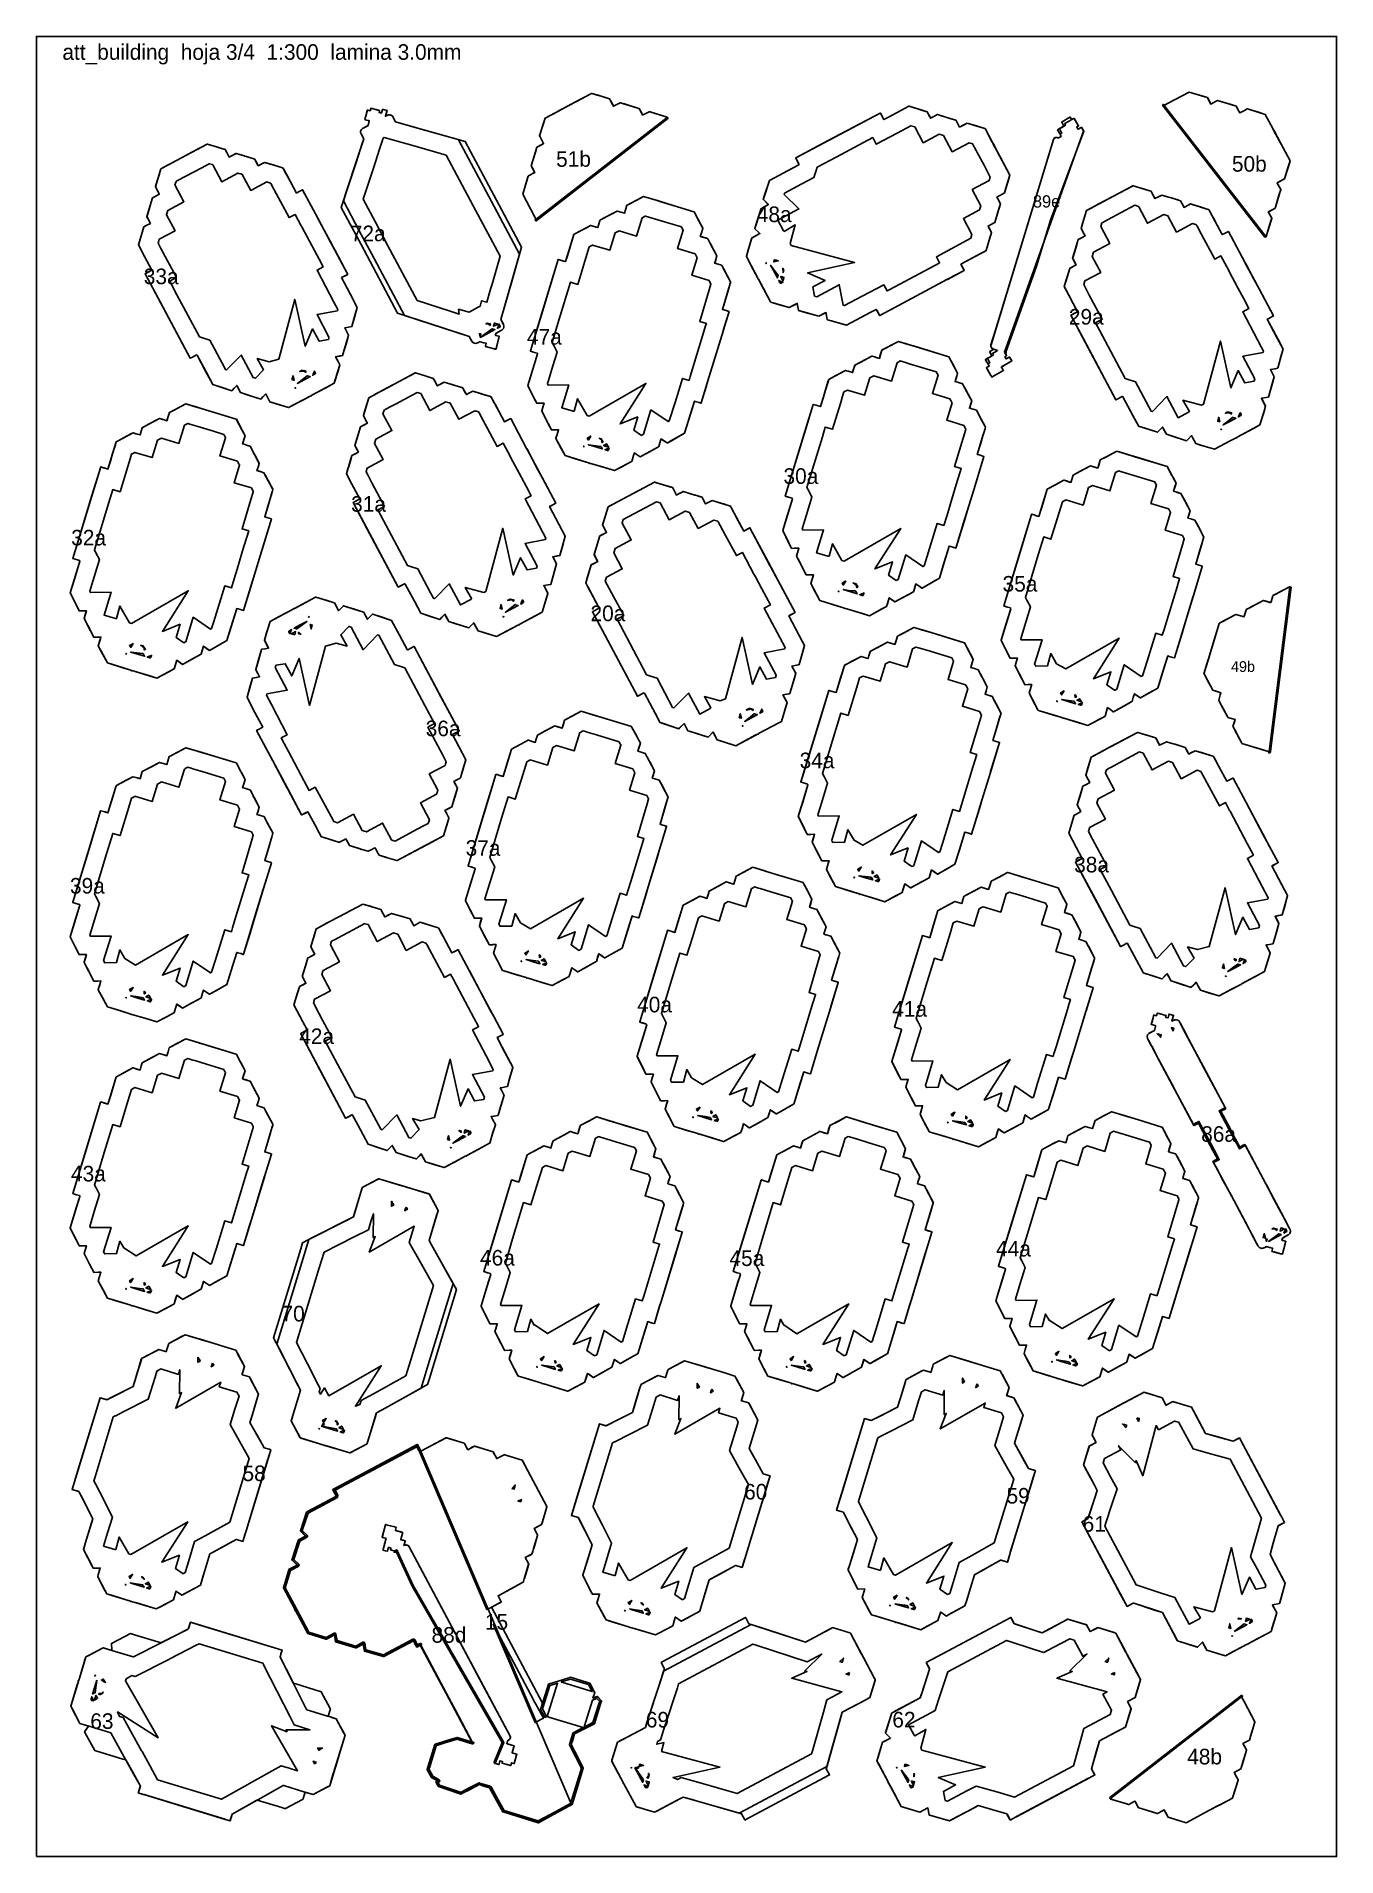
# Model space of a CAD drawing. Header units: millimetres. Extents: x 0 to 500, y 0 to 700.
import ezdxf
from ezdxf.enums import TextEntityAlignment as Align

# ---------------------------------------------------------------- set-up
doc = ezdxf.new("R2010")
doc.units = ezdxf.units.MM
for name, color, linetype in [('CORTE', 1, 'Continuous'), ('GRABADO', 5, 'Continuous'), ('HOJA', 8, 'Continuous')]:
    doc.layers.add(name, color=color, linetype=linetype)

msp = doc.modelspace()

# ---------------------------------------------------------------- texts
at = {"layer": 'GRABADO'}
for s, height, p in [('51b', 6, (206.55, 652.86)), ('50b', 6, (466.44, 650.98)), ('89e', 4.714, (388.47, 636.54)), ('48a', 6, (283.72, 631.59)), ('72a', 6, (127.6, 624.24)), ('33a', 6, (47.99, 607.71)), ('29a', 6, (403.74, 592.17)), ('47a', 6, (195.33, 584.46)), ('30a', 6, (293.99, 530.91)), ('31a', 6, (127.73, 520.19)), ('32a', 6, (20.08, 507.24)), ('35a', 6, (378.25, 489.48)), ('20a', 6, (219.78, 478.11)), ('49b', 4.129, (464, 457.66)), ('36a', 6, (156.41, 433.87)), ('34a', 6, (300.2, 421.56)), ('37a', 6, (171.76, 387.88)), ('38a', 6, (405.77, 381.49)), ('39a', 6, (19.6, 373.35)), ('40a', 6, (237.7, 327.67)), ('41a', 6, (335.8, 326)), ('42a', 6, (107.76, 315.5)), ('86a', 6, (454.62, 277.88)), ('43a', 6, (19.99, 262.65)), ('46a', 6, (177.28, 230.3)), ('45a', 6, (273.23, 230.13)), ('44a', 6, (375.73, 233.79)), ('70', 6, (98.72, 208.81)), ('58', 6, (83.72, 147.4)), ('60', 6, (276.61, 140.31)), ('59', 6, (377.53, 138.76)), ('61', 6, (406.81, 127.95)), ('15', 6, (176.94, 90.27)), ('88d', 6, (158.65, 85.25)), ('63', 6, (25.19, 52.1)), ('69', 6, (238.83, 52.65)), ('62', 6, (333.61, 52.67)), ('48b', 6, (449.25, 38.46))]:
    msp.add_text(s, height=height, dxfattribs=at).set_placement(p, align=Align.MIDDLE_CENTER)
at = {"layer": 'HOJA'}
msp.add_text('att_building  hoja 3/4  1:300  lamina 3.0mm', height=6, dxfattribs=at).set_placement((10, 691))

# ---------------------------------------------------------------- linework, layer by layer
at = {"layer": 'CORTE'}
for points in [[(172.1, 582.2), (170.63, 582.6), (170.59, 582.61), (169.7, 582.13), (169.65, 582.1), (168.86, 581.92), (168.81, 581.91), (168.03, 582.14), (167.97, 582.16), (167.42, 582.75), (167.39, 582.79), (166.45, 584.56), (166.41, 584.61), (155.96, 588), (138.9, 593.53), (138.88, 593.55), (124.83, 619.91), (117.25, 634.14), (122.62, 650.57), (125.91, 660.63), (124.9, 662.53), (124.82, 662.68), (124.67, 663.32), (124.66, 663.37), (124.67, 663.42), (124.87, 664.06), (124.9, 664.1), (125.39, 664.55), (127.45, 665.65), (127.52, 665.69), (127.54, 665.74), (128.02, 667.54), (126.43, 667.97), (126.28, 668.01), (127.19, 671.39), (127.23, 671.54), (127.27, 671.67), (127.41, 671.63), (127.45, 671.62), (128.35, 671.38), (128.57, 672.22), (128.58, 672.26), (128.62, 672.4), (131.77, 671.55), (131.97, 671.5), (131.78, 670.79), (132.74, 670.54), (133.13, 671.99), (133.26, 671.95), (134.85, 671.52), (134.24, 669.27), (135.24, 669.8), (135.31, 669.84), (135.86, 669.83), (135.9, 669.83), (136.42, 669.67), (136.45, 669.66), (136.91, 669.36), (136.95, 669.34), (138.08, 667.21), (138.12, 667.13), (148.52, 664.19), (164.94, 659.55), (179, 633.17), (186.58, 618.95), (182.3, 603.99), (181.71, 601.91), (178.63, 591.12), (179.56, 589.37), (179.63, 589.23), (179.81, 588.48), (179.82, 588.43), (179.8, 588.37), (179.58, 587.63), (179.54, 587.6), (178.98, 587.07), (178.87, 587.01), (176.77, 585.9), (176.58, 585.22), (176.57, 585.17), (176.53, 585.03), (177.9, 584.66), (177.92, 584.65), (178.02, 584.63), (176.82, 580.16), (176.77, 579.97), (176.73, 579.81), (176.69, 579.68), (176.38, 579.76), (176.36, 579.77), (176.23, 579.8), (172.65, 580.76), (172.69, 580.88), (172.98, 581.97), (172.1, 582.2)], [(192.22, 629.73), (192.18, 629.62), (191.47, 630.97), (187.03, 639.29), (187.03, 639.3), (187.03, 639.31), (187.03, 639.31), (187.02, 639.32), (187.02, 639.33), (187.03, 639.34), (187.03, 639.35), (188.84, 645.29), (189.14, 646.28), (189.14, 646.29), (189.15, 646.3), (189.15, 646.3), (189.16, 646.31), (189.17, 646.32), (189.17, 646.32), (189.18, 646.33), (191.33, 647.47), (191.63, 647.63), (190.64, 649.49), (190.27, 650.18), (190.27, 650.18), (190.26, 650.19), (190.26, 650.2), (190.26, 650.21), (190.26, 650.23), (190.26, 650.23), (190.26, 650.23), (191.87, 655.49), (192.44, 657.37), (192.44, 657.37), (192.44, 657.38), (192.45, 657.39), (192.45, 657.39), (192.46, 657.4), (192.46, 657.4), (192.47, 657.41), (194.43, 658.45), (195.06, 658.79), (194.1, 660.59), (193.54, 661.64), (193.54, 661.65), (193.53, 661.66), (193.53, 661.66), (193.53, 661.68), (193.53, 661.69), (193.53, 661.69), (193.53, 661.7), (194.87, 666.08), (195.62, 668.54), (195.62, 668.55), (195.63, 668.56), (195.63, 668.56), (195.64, 668.57), (195.65, 668.58), (195.65, 668.58), (201, 671.43), (201.05, 671.46), (201.86, 671.89), (201.93, 671.92), (207.09, 674.68), (213.49, 678.09), (213.5, 678.09), (213.5, 678.09), (213.51, 678.09), (213.52, 678.1), (213.53, 678.1), (213.53, 678.1), (213.54, 678.09), (215.65, 677.45), (216, 677.34), (220.39, 676.01), (220.39, 676.01), (220.4, 676), (220.41, 676), (220.42, 675.99), (220.42, 675.98), (220.43, 675.98), (220.43, 675.97), (221.58, 673.82), (221.95, 673.12), (222.29, 673.3), (222.48, 673.4), (224.53, 674.5), (224.54, 674.5), (224.55, 674.5), (224.56, 674.5), (224.56, 674.51), (224.57, 674.51), (224.58, 674.5), (224.59, 674.5), (224.59, 674.5), (225.93, 674.1), (225.96, 674.09), (226.23, 674), (231.73, 672.33), (231.73, 672.33), (231.74, 672.32), (231.75, 672.32), (231.75, 672.32), (231.76, 672.31), (231.76, 672.3), (231.76, 672.3), (231.77, 672.29), (232.99, 670), (233.13, 669.74), (233.37, 669.87), (235.58, 671.05), (235.58, 671.05), (235.59, 671.06), (235.6, 671.06), (235.6, 671.06), (235.61, 671.06), (235.62, 671.06), (235.63, 671.06), (235.63, 671.06), (236.44, 670.81), (236.45, 670.81), (242.53, 668.96), (242.57, 668.94), (242.57, 668.94), (242.58, 668.94), (242.59, 668.93), (242.59, 668.93), (242.6, 668.92), (242.6, 668.92), (242.61, 668.91), (242.61, 668.9), (242.62, 668.89), (242.62, 668.88), (242.62, 668.88), (242.62, 668.87), (242.62, 668.86), (242.62, 668.86), (242.62, 668.85), (242.61, 668.84), (242.61, 668.84), (242.61, 668.83), (242.6, 668.82), (242.6, 668.82), (242.59, 668.81), (192.22, 629.73), (192.22, 629.73), (192.22, 629.73)], [(289.53, 595.69), (289.52, 595.68), (289.52, 595.68), (289.51, 595.68), (289.5, 595.68), (289.49, 595.68), (289.49, 595.68), (289.48, 595.68), (285.3, 596.96), (282.37, 597.85), (282.37, 597.85), (282.36, 597.85), (282.35, 597.86), (282.35, 597.86), (282.34, 597.87), (282.34, 597.87), (282.33, 597.88), (282.33, 597.88), (279.56, 603.08), (277.64, 606.69), (277.57, 606.71), (277.44, 606.74), (277.43, 606.74), (277.43, 606.75), (277.42, 606.75), (277.41, 606.76), (277.41, 606.76), (277.4, 606.77), (277.4, 606.77), (277.4, 606.78), (277.39, 606.78), (277.39, 606.79), (277.39, 606.8), (277.39, 606.8), (277.39, 606.81), (277.39, 606.82), (277.39, 606.83), (277.39, 606.83), (277.43, 606.98), (277.45, 607.05), (274.84, 611.93), (273.01, 615.37), (273.01, 615.38), (273.01, 615.39), (273, 615.39), (273, 615.4), (273, 615.41), (273, 615.41), (273, 615.42), (273.01, 615.43), (273.9, 618.36), (275.17, 622.54), (275.17, 622.54), (275.18, 622.55), (275.18, 622.55), (275.19, 622.56), (275.19, 622.57), (275.2, 622.58), (275.21, 622.58), (276.5, 623.27), (278.26, 624.2), (277.68, 624.76), (276.31, 626.06), (276.31, 626.06), (276.31, 626.07), (276.3, 626.07), (276.3, 626.08), (276.3, 626.09), (276.29, 626.1), (276.29, 626.1), (276.29, 626.11), (276.29, 626.12), (276.29, 626.13), (277.09, 628.63), (278.75, 633.83), (278.76, 633.83), (278.76, 633.84), (278.77, 633.85), (278.77, 633.85), (278.78, 633.86), (279.7, 634.35), (281.52, 635.32), (281.16, 635.68), (279.55, 637.27), (279.54, 637.27), (279.54, 637.28), (279.53, 637.29), (279.53, 637.29), (279.53, 637.3), (279.53, 637.31), (279.53, 637.32), (279.53, 637.32), (279.53, 637.33), (279.53, 637.34), (279.53, 637.34), (280.04, 638.89), (281.92, 644.55), (281.93, 644.56), (281.94, 644.58), (281.94, 644.58), (281.95, 644.59), (281.96, 644.59), (290.78, 649.29), (293.17, 650.57), (293.17, 650.59), (293.18, 650.61), (293.26, 650.84), (292.77, 651.74), (292.01, 653.17), (292.01, 653.18), (292.01, 653.18), (292.01, 653.19), (292, 653.2), (292, 653.21), (292, 653.21), (292.01, 653.22), (292.01, 653.23), (292.01, 653.24), (292.02, 653.25), (292.02, 653.26), (292.03, 653.26), (292.04, 653.27), (304.85, 660.1), (324.45, 670.54), (324.46, 670.54), (324.47, 670.55), (324.47, 670.55), (324.48, 670.55), (324.49, 670.55), (324.5, 670.55), (324.5, 670.55), (324.51, 670.55), (324.52, 670.54), (324.52, 670.54), (324.53, 670.54), (324.53, 670.53), (324.54, 670.53), (324.54, 670.52), (324.55, 670.51), (324.55, 670.51), (325.54, 668.66), (325.63, 668.49), (325.89, 668), (327.91, 669.08), (335.54, 673.14), (335.55, 673.15), (335.55, 673.15), (335.56, 673.15), (335.56, 673.15), (335.57, 673.15), (335.59, 673.15), (335.59, 673.15), (341.04, 671.49), (342.53, 671.04), (342.54, 671.03), (342.55, 671.03), (342.55, 671.02), (342.56, 671.02), (342.57, 671.01), (342.57, 671.01), (342.57, 671), (343.63, 669.02), (343.88, 668.55), (345.58, 669.46), (346.43, 669.91), (346.43, 669.91), (346.44, 669.91), (346.45, 669.91), (346.46, 669.92), (346.47, 669.92), (346.48, 669.91), (346.48, 669.91), (351.31, 668.44), (353.62, 667.74), (353.62, 667.74), (353.63, 667.73), (353.64, 667.73), (353.64, 667.72), (353.65, 667.72), (353.65, 667.72), (353.66, 667.71), (354.62, 665.91), (355.04, 665.12), (356.69, 666), (357.89, 666.64), (357.9, 666.64), (357.91, 666.64), (357.91, 666.64), (357.93, 666.65), (357.94, 666.65), (357.94, 666.64), (357.95, 666.64), (361.97, 665.42), (364.79, 664.56), (364.8, 664.56), (364.8, 664.55), (364.81, 664.54), (364.82, 664.54), (364.83, 664.53), (364.83, 664.52), (367.44, 659.62), (367.47, 659.57), (367.87, 658.83), (367.9, 658.77), (370.42, 654.04), (374.33, 646.69), (374.34, 646.68), (374.34, 646.67), (374.34, 646.67), (374.34, 646.66), (374.34, 646.65), (374.34, 646.64), (374.34, 646.63), (373.6, 644.21), (373.48, 643.81), (372.26, 639.79), (372.26, 639.79), (372.25, 639.78), (372.24, 639.77), (372.24, 639.76), (372.23, 639.75), (372.23, 639.75), (372.22, 639.75), (370.25, 638.69), (369.37, 638.23), (369.6, 637.79), (369.72, 637.56), (370.74, 635.64), (370.75, 635.64), (370.75, 635.63), (370.75, 635.62), (370.75, 635.61), (370.75, 635.6), (370.75, 635.59), (370.75, 635.59), (370.75, 635.59), (370.25, 633.94), (370.24, 633.9), (370.13, 633.56), (368.58, 628.45), (368.58, 628.45), (368.57, 628.44), (368.57, 628.43), (368.56, 628.43), (368.56, 628.42), (368.55, 628.41), (368.55, 628.41), (368.54, 628.41), (366.41, 627.27), (365.99, 627.05), (366.2, 626.66), (367.3, 624.6), (367.3, 624.59), (367.3, 624.58), (367.31, 624.58), (367.31, 624.57), (367.31, 624.56), (367.31, 624.55), (367.31, 624.55), (367.3, 624.54), (366.94, 623.34), (366.93, 623.32), (365.21, 617.67), (365.19, 617.61), (365.19, 617.6), (365.19, 617.6), (365.18, 617.59), (365.18, 617.58), (365.17, 617.58), (365.17, 617.57), (365.16, 617.57), (365.16, 617.57), (365.01, 617.48), (364.48, 617.2), (364.12, 617.01), (363.15, 616.48), (355.54, 612.36), (356.27, 610.98), (356.76, 610.07), (356.76, 610.06), (356.76, 610.06), (356.77, 610.05), (356.77, 610.04), (356.77, 610.04), (356.77, 610.03), (356.77, 610.02), (356.76, 610.01), (356.76, 610.01), (356.76, 610), (356.75, 609.99), (356.75, 609.99), (356.75, 609.98), (356.74, 609.98), (356.73, 609.97), (356.73, 609.97), (350.31, 606.55), (350.12, 606.45), (331.82, 596.7), (329.81, 595.63), (324.32, 592.7), (324.31, 592.7), (324.31, 592.7), (324.3, 592.69), (324.29, 592.69), (324.28, 592.69), (324.28, 592.69), (324.27, 592.69), (324.26, 592.69), (324.26, 592.7), (324.25, 592.7), (324.24, 592.7), (324.24, 592.71), (324.23, 592.71), (324.23, 592.72), (324.22, 592.72), (324.22, 592.73), (323.9, 593.32), (323.9, 593.33), (323.14, 594.76), (323, 595.03), (320.59, 593.76), (311.57, 589.01), (311.57, 589.01), (311.56, 589.01), (311.55, 589.01), (311.54, 589), (311.54, 589), (311.53, 589), (311.52, 589.01), (311.52, 589.01), (305.77, 590.6), (304.2, 591.04), (304.19, 591.04), (304.19, 591.05), (304.18, 591.05), (304.17, 591.06), (304.17, 591.06), (304.16, 591.07), (304.16, 591.07), (304.16, 591.08), (304.15, 591.08), (304.15, 591.09), (304.15, 591.1), (303.73, 593.32), (303.64, 593.82), (303.12, 593.55), (300.9, 592.37), (300.9, 592.36), (300.89, 592.36), (300.88, 592.36), (300.88, 592.36), (300.87, 592.36), (300.86, 592.36), (300.85, 592.36), (300.85, 592.36), (295.61, 593.88), (293.09, 594.61), (293.09, 594.61), (293.08, 594.61), (293.07, 594.62), (293.07, 594.62), (293.06, 594.63), (293.06, 594.63), (293.05, 594.64), (293.05, 594.65), (293.05, 594.65), (293.04, 594.66), (293.04, 594.67), (292.72, 596.52), (292.59, 597.31), (291.66, 596.82), (289.54, 595.69), (289.53, 595.69)], [(433.72, 673.41), (433.62, 673.45), (435.2, 674.29), (443.29, 678.6), (443.3, 678.6), (443.31, 678.6), (443.31, 678.6), (443.32, 678.6), (443.33, 678.61), (443.34, 678.6), (443.35, 678.6), (449.12, 676.84), (450.28, 676.49), (450.29, 676.49), (450.3, 676.48), (450.3, 676.48), (450.31, 676.47), (450.32, 676.46), (450.32, 676.46), (450.33, 676.45), (451.44, 674.36), (451.63, 674), (453.44, 674.97), (454.18, 675.36), (454.18, 675.36), (454.19, 675.37), (454.2, 675.37), (454.21, 675.37), (454.23, 675.37), (454.23, 675.37), (454.23, 675.37), (459.35, 673.81), (461.37, 673.19), (461.37, 673.19), (461.38, 673.19), (461.39, 673.18), (461.39, 673.18), (461.4, 673.17), (461.4, 673.17), (461.41, 673.16), (462.43, 671.25), (462.79, 670.57), (464.54, 671.5), (465.64, 672.09), (465.65, 672.09), (465.66, 672.1), (465.66, 672.1), (465.68, 672.1), (465.69, 672.1), (465.69, 672.1), (465.7, 672.1), (469.96, 670.8), (472.54, 670.01), (472.55, 670.01), (472.56, 670), (472.56, 670), (472.57, 669.99), (472.58, 669.98), (472.58, 669.98), (475.35, 664.78), (475.38, 664.72), (475.8, 663.94), (475.83, 663.88), (478.51, 658.86), (482.09, 652.14), (482.09, 652.13), (482.09, 652.12), (482.09, 652.12), (482.1, 652.11), (482.1, 652.1), (482.1, 652.09), (482.09, 652.09), (481.42, 649.87), (481.31, 649.51), (480.01, 645.24), (480.01, 645.24), (480, 645.23), (480, 645.22), (479.99, 645.21), (479.98, 645.21), (479.98, 645.2), (479.97, 645.2), (477.88, 644.08), (477.12, 643.68), (477.32, 643.31), (477.43, 643.1), (478.5, 641.09), (478.5, 641.09), (478.5, 641.08), (478.5, 641.07), (478.51, 641.07), (478.51, 641.06), (478.5, 641.05), (478.5, 641.04), (478.5, 641.04), (478.06, 639.6), (478.05, 639.57), (477.96, 639.27), (476.33, 633.9), (476.33, 633.9), (476.32, 633.89), (476.32, 633.88), (476.32, 633.88), (476.31, 633.87), (476.3, 633.87), (476.3, 633.86), (476.29, 633.86), (474.05, 632.67), (473.74, 632.5), (473.9, 632.21), (475.05, 630.05), (475.05, 630.05), (475.06, 630.04), (475.06, 630.03), (475.06, 630.03), (475.06, 630.02), (475.06, 630.01), (475.06, 630), (475.06, 630), (474.77, 629.05), (474.77, 629.05), (472.96, 623.11), (472.94, 623.06), (472.94, 623.06), (472.94, 623.05), (472.93, 623.04), (472.93, 623.04), (472.92, 623.03), (472.92, 623.03), (472.91, 623.02), (472.9, 623.01), (472.89, 623.01), (472.88, 623.01), (472.88, 623.01), (472.87, 623.01), (472.86, 623.01), (472.86, 623.01), (472.85, 623.01), (472.84, 623.01), (472.84, 623.02), (472.83, 623.02), (472.82, 623.03), (472.82, 623.03), (472.81, 623.04), (433.73, 673.4), (433.73, 673.41), (433.72, 673.41)], [(299.2, 600.13), (300.11, 599.87), (308.76, 604.48), (310.23, 596.64), (310.76, 596.5), (317.61, 600.1), (325.9, 604.46), (327.14, 602.13), (328.18, 602.69), (347.13, 612.79), (347.32, 612.89), (347.32, 612.89), (346.09, 615.21), (359.32, 622.37), (359.77, 623.84), (356.52, 629.94), (362.72, 633.24), (363.22, 634.88), (359.9, 641.11), (366.4, 644.57), (366.81, 645.93), (364.41, 650.43), (361.81, 655.31), (361.78, 655.36), (361.35, 656.17), (359.99, 658.7), (358.64, 659.11), (352.15, 655.65), (348.83, 661.88), (347.17, 662.37), (340.99, 659.08), (337.75, 665.17), (336.29, 665.61), (330.97, 662.78), (323, 658.53), (321.63, 661.11), (307.57, 653.61), (300.23, 649.65), (299.83, 648.43), (298.96, 645.72), (294.34, 643.26), (287.69, 639.7), (287.53, 639.23), (293.23, 633.63), (285.12, 629.31), (287.26, 625.29), (287.56, 625.01), (291.84, 627.48), (289.91, 620.31), (290.3, 619.59), (314.62, 613.04), (296.57, 609.03), (303.27, 606.18), (298.59, 603.68), (299.2, 600.13)], [(371.11, 572.87), (371.22, 572.67), (371.51, 572.16), (371.84, 571.6), (371.84, 571.59), (371.85, 571.59), (371.85, 571.58), (371.85, 571.57), (371.85, 571.56), (371.85, 571.55), (371.85, 571.54), (371.84, 571.53), (371.84, 571.53), (371.84, 571.52), (371.83, 571.51), (371.83, 571.51), (371.83, 571.51), (371.82, 571.5), (371.81, 571.5), (371.39, 571.25), (367.52, 569.03), (367.51, 569.02), (367.5, 569.01), (367.5, 569.01), (367.49, 569.01), (367.48, 569), (367.47, 569), (367.47, 569), (367.46, 569), (367.45, 569), (367.44, 569.01), (367.44, 569.01), (367.43, 569.01), (367.42, 569.01), (367.42, 569.02), (367.41, 569.02), (367.41, 569.03), (367.4, 569.04), (367.4, 569.04), (367.39, 569.06), (367.06, 569.63), (365.6, 572.16), (365.39, 572.54), (365.38, 572.54), (365.38, 572.55), (365.38, 572.56), (365.38, 572.57), (365.38, 572.58), (365.38, 572.59), (365.38, 572.6), (365.38, 572.6), (365.39, 572.61), (365.39, 572.62), (365.4, 572.63), (365.4, 572.63), (365.41, 572.63), (365.41, 572.64), (366.37, 573.19), (366.43, 573.22), (366, 573.97), (365.97, 574.01), (365.93, 574.08), (365.62, 574.62), (365.54, 574.75), (365.01, 575.68), (365.01, 575.69), (365, 575.69), (365, 575.7), (365, 575.71), (365, 575.72), (365, 575.73), (365, 575.74), (365, 575.75), (365.01, 575.75), (365.01, 575.76), (365.02, 575.77), (365.02, 575.77), (365.03, 575.78), (365.03, 575.78), (365.04, 575.78), (365.17, 575.86), (365.58, 576.1), (365.98, 576.33), (366.18, 576.44), (366.99, 576.91), (367.11, 576.98), (367.46, 577.18), (366.97, 578.02), (366.6, 578.68), (366.59, 578.68), (366.59, 578.69), (366.59, 578.7), (366.59, 578.71), (366.59, 578.72), (366.59, 578.73), (366.59, 578.74), (366.59, 578.74), (366.6, 578.75), (366.6, 578.76), (366.61, 578.76), (366.61, 578.77), (366.62, 578.77), (366.62, 578.78), (367.78, 579.44), (368.17, 579.67), (367.99, 579.72), (367.98, 579.73), (367.97, 579.73), (367.63, 579.94), (367.41, 580.08), (367.41, 580.08), (367.4, 580.09), (367.4, 580.09), (367.39, 580.1), (367.39, 580.11), (367.27, 580.34), (367.08, 580.69), (367.08, 580.69), (367.07, 580.7), (367.07, 580.71), (367.07, 580.71), (367.07, 580.72), (367.08, 580.98), (367.09, 581.37), (367.09, 581.38), (367.1, 581.39), (367.1, 581.39), (376.64, 612.72), (391.16, 660.37), (391.17, 660.38), (391.28, 660.56), (391.45, 660.83), (391.45, 660.83), (391.46, 660.84), (391.47, 660.85), (391.47, 660.85), (391.75, 661), (391.93, 661.09), (391.94, 661.1), (391.95, 661.1), (391.95, 661.1), (391.96, 661.1), (391.97, 661.1), (392.28, 661.09), (392.48, 661.08), (392.49, 661.08), (392.5, 661.08), (392.5, 661.08), (392.95, 660.95), (393.07, 660.91), (393.07, 660.91), (393.07, 660.92), (393.07, 660.93), (393.07, 660.94), (393.08, 660.95), (393.08, 660.96), (393.09, 660.97), (393.1, 660.97), (393.58, 661.25), (394.12, 661.56), (393.88, 661.97), (393.66, 662.35), (393.49, 662.65), (393.44, 662.74), (392.9, 663.67), (392.7, 664.02), (392.7, 664.03), (392.69, 664.03), (392.69, 664.04), (392.69, 664.05), (392.69, 664.06), (392.69, 664.07), (392.69, 664.08), (392.7, 664.1), (392.71, 664.11), (392.72, 664.11), (392.72, 664.12), (392.73, 664.12), (393.05, 664.31), (393.47, 664.55), (393.47, 664.55), (395.13, 665.51), (395.15, 665.52), (395.14, 665.52), (394.29, 667.01), (394.28, 667.02), (394.28, 667.02), (394.28, 667.03), (394.28, 667.04), (394.28, 667.05), (394.28, 667.06), (394.28, 667.07), (394.28, 667.08), (394.29, 667.09), (394.29, 667.1), (394.3, 667.11), (394.31, 667.11), (394.31, 667.11), (394.46, 667.2), (397.47, 668.93), (397.48, 668.94), (397.48, 668.94), (397.49, 668.94), (397.49, 668.94), (397.5, 668.94), (397.52, 668.94), (397.52, 668.94), (397.54, 668.94), (397.55, 668.93), (397.56, 668.93), (397.57, 668.92), (397.57, 668.91), (397.57, 668.91), (397.58, 668.9), (398.1, 668.01), (398.94, 668.49), (398.95, 668.5), (398.95, 668.5), (398.96, 668.5), (398.96, 668.5), (398.97, 668.5), (398.98, 668.5), (398.99, 668.5), (399, 668.5), (399.01, 668.5), (399.02, 668.49), (399.03, 668.49), (399.04, 668.48), (399.04, 668.47), (399.05, 668.47), (399.24, 668.13), (400.7, 665.59), (400.71, 665.58), (400.71, 665.57), (400.71, 665.56), (400.71, 665.55), (400.71, 665.54), (400.71, 665.54), (400.71, 665.53), (400.7, 665.52), (400.7, 665.51), (400.69, 665.5), (400.68, 665.49), (400.68, 665.49), (400.6, 665.45), (400.11, 665.16), (400.14, 665.11), (400.6, 664.3), (401.75, 664.96), (401.84, 665.02), (401.85, 665.02), (401.86, 665.02), (401.87, 665.02), (401.88, 665.02), (401.89, 665.02), (401.89, 665.02), (401.9, 665.02), (401.91, 665.01), (401.92, 665.01), (401.93, 665), (401.94, 664.99), (401.94, 664.99), (402.7, 663.67), (402.7, 663.66), (402.71, 663.66), (402.71, 663.65), (402.71, 663.64), (402.71, 663.63), (402.71, 663.62), (402.71, 663.62), (402.71, 663.61), (372.28, 578.53), (372.56, 578.04), (373.01, 577.25), (373.01, 577.25), (373.02, 577.24), (373.02, 577.22), (373.02, 577.21), (373.02, 577.2), (373.02, 577.2), (373.02, 577.19), (373.01, 577.18), (373.01, 577.18), (373, 577.17), (373, 577.16), (373, 577.16), (372.99, 577.15), (372.99, 577.15), (372.63, 576.95), (372.42, 576.82), (372.61, 576.5), (372.91, 575.96), (373.61, 576.36), (374.15, 576.68), (374.15, 576.68), (374.16, 576.68), (374.17, 576.68), (374.17, 576.68), (374.18, 576.69), (374.19, 576.68), (374.2, 576.68), (374.2, 576.68), (374.21, 576.68), (374.22, 576.68), (374.23, 576.67), (374.23, 576.67), (374.24, 576.67), (374.24, 576.66), (374.25, 576.65), (374.25, 576.65), (374.59, 576.06), (375.07, 575.23), (375.07, 575.23), (375.07, 575.22), (375.07, 575.21), (375.07, 575.2), (375.07, 575.19), (375.07, 575.18), (375.07, 575.17), (375.07, 575.16), (375.06, 575.16), (375.06, 575.15), (375.05, 575.14), (375.05, 575.14), (375.04, 575.14), (375.04, 575.13), (375.01, 575.12), (375, 575.11), (374.02, 574.55), (373.2, 574.07), (372.99, 573.96), (372.58, 573.72), (371.73, 573.23), (371.11, 572.87)], [(95.8, 647.59), (96.31, 646.64), (97.7, 644.07), (100.03, 639.77), (100.79, 640.18), (102.39, 641.03), (108.21, 630.1), (108.39, 629.77), (112.92, 621.26), (114.74, 617.85), (119.73, 608.49), (118.66, 607.92), (118.65, 607.91), (117.87, 607.5), (117.36, 607.23), (120.78, 600.74), (123.39, 595.78), (122.51, 592.61), (121.34, 588.42), (121.31, 588.39), (120.08, 588.16), (118.57, 587.87), (119.38, 586.35), (120.04, 585.11), (119.2, 582.21), (117.77, 577.28), (116.71, 577.1), (115.08, 576.82), (116.08, 574.93), (116.72, 573.75), (116.01, 571.43), (114.53, 566.58), (111.66, 565.05), (105.7, 561.87), (105.69, 561.85), (105.63, 561.6), (105.48, 561.64), (105.34, 561.68), (102.68, 560.26), (96.99, 557.23), (92.14, 558.71), (89.83, 559.42), (88.68, 561.57), (88.19, 562.49), (87.05, 561.3), (86.3, 560.52), (81.41, 562.08), (78.54, 563), (77.58, 564.8), (77.07, 565.76), (75.99, 564.66), (75.09, 563.75), (70.94, 565.13), (67.82, 566.16), (67.8, 566.18), (65.23, 571.02), (61.82, 577.4), (61.72, 577.44), (61.66, 577.45), (61.55, 577.49), (60, 576.66), (59.15, 576.21), (47.56, 597.96), (41.81, 608.75), (42.89, 609.33), (42.99, 609.38), (44.39, 610.12), (41.47, 615.6), (39.23, 619.8), (40.15, 622.81), (41.36, 626.79), (42.47, 627.39), (43.84, 628.11), (43.36, 629.02), (42.47, 630.69), (43.28, 633.36), (44.66, 637.88), (45.67, 638.42), (47.27, 639.27), (46.81, 640.15), (45.74, 642.15), (46.42, 644.38), (47.84, 649.05), (50.55, 650.5), (50.58, 650.51), (50.98, 650.73), (51.01, 650.74), (53.6, 652.12), (65.73, 658.58), (69.74, 657.36), (70.4, 657.16), (72.63, 656.48), (73.22, 655.38), (74.16, 653.6), (75.07, 654.09), (75.53, 654.33), (76.78, 655), (80.01, 654.01), (80.08, 653.99), (80.74, 653.79), (83.97, 652.8), (84.69, 651.44), (85.34, 650.23), (86.49, 650.84), (87.82, 651.55), (91.05, 650.56), (91.08, 650.55), (94.62, 649.47), (94.81, 649.42), (95.04, 648.99), (95.8, 647.59)], [(174.68, 602.78), (175.21, 604.66), (178.3, 615.44), (168.84, 633.18), (157.56, 654.36), (145.6, 657.74), (133.78, 661.09), (133.49, 660.94), (133.49, 660.94), (133.35, 660.86), (131.98, 656.68), (129.6, 649.38), (126.05, 638.54), (125.67, 637.37), (130.36, 628.57), (135.05, 619.77), (146.44, 598.44), (159.14, 594.33), (162.56, 593.22), (162.36, 595.04), (166.4, 593.96), (169.63, 595.68), (170.6, 596.2), (171.18, 598.34), (173.25, 597.78), (174.68, 602.78)], [(112.27, 583.44), (112.43, 584.01), (112.52, 584.33), (107.91, 592.99), (115.76, 594.47), (115.9, 594.98), (114.44, 597.75), (107.93, 610.13), (110.26, 611.37), (108.69, 614.31), (106.93, 617.62), (102.05, 626.78), (101.87, 627.11), (99.5, 631.56), (97.18, 630.32), (91.43, 640.96), (90.09, 643.43), (90.02, 643.56), (88.91, 643.9), (88.88, 643.91), (88.55, 644.01), (82.45, 640.76), (79.15, 646.95), (78.57, 647.13), (78.02, 647.3), (77.93, 647.33), (77.92, 647.33), (77.89, 647.34), (77.51, 647.45), (71.28, 644.13), (67.82, 650.63), (67.61, 650.69), (66.46, 651.04), (63.37, 649.39), (57.21, 646.11), (54.48, 644.66), (54.4, 644.61), (53.99, 644.4), (53.69, 644.24), (53.28, 642.89), (56.74, 636.39), (50.51, 633.07), (50.02, 631.46), (50.01, 631.42), (53.31, 625.23), (47.21, 621.98), (46.89, 620.93), (46.77, 620.54), (47.77, 618.66), (53.86, 607.24), (51.28, 605.87), (54.06, 600.66), (62.68, 584.48), (63.88, 584.1), (66.67, 583.19), (71.26, 574.58), (72.68, 571.93), (73.16, 571.77), (78.76, 577.46), (83.38, 568.8), (83.7, 568.7), (84.26, 568.52), (87.38, 571.79), (84.91, 576.08), (89.56, 574.82), (93.17, 575.91), (99.35, 598.86), (103.36, 580.81), (106.21, 587.51), (108.71, 582.83), (112.27, 583.44)], [(228.94, 536.55), (228.94, 536.54), (228.93, 536.53), (228.93, 536.53), (228.93, 536.52), (228.92, 536.51), (228.91, 536.51), (228.91, 536.51), (225.17, 534.51), (222.35, 533.01), (222.34, 533.01), (222.34, 533.01), (222.33, 533), (222.32, 533), (222.32, 533), (222.31, 533), (222.3, 533), (222.29, 533.01), (216.84, 534.67), (212.75, 535.91), (212.69, 535.88), (212.57, 535.81), (212.57, 535.81), (212.56, 535.81), (212.55, 535.8), (212.55, 535.8), (212.54, 535.8), (212.53, 535.8), (212.52, 535.8), (212.52, 535.81), (212.51, 535.81), (212.5, 535.81), (212.5, 535.81), (212.49, 535.82), (212.49, 535.82), (212.48, 535.83), (212.48, 535.84), (212.47, 535.84), (212.4, 535.96), (212.36, 536.03), (207.23, 537.6), (203.34, 538.78), (203.33, 538.78), (203.33, 538.79), (203.32, 538.79), (203.31, 538.8), (203.31, 538.8), (203.3, 538.81), (203.3, 538.81), (203.3, 538.82), (201.79, 541.64), (199.8, 545.38), (199.8, 545.38), (199.8, 545.39), (199.79, 545.39), (199.79, 545.4), (199.79, 545.42), (199.79, 545.43), (199.8, 545.43), (200.24, 546.9), (200.8, 548.74), (199.95, 548.72), (198.12, 548.67), (198.11, 548.67), (198.11, 548.68), (198.1, 548.68), (198.09, 548.68), (198.08, 548.68), (198.08, 548.69), (198.07, 548.69), (198.07, 548.7), (198.06, 548.7), (198.05, 548.71), (196.78, 551.19), (194.35, 555.89), (194.35, 555.9), (194.35, 555.91), (194.34, 555.92), (194.34, 555.93), (194.35, 555.94), (194.67, 557), (195.25, 558.91), (194.67, 558.9), (192.48, 558.89), (192.47, 558.89), (192.47, 558.89), (192.46, 558.89), (192.45, 558.89), (192.44, 558.9), (192.44, 558.9), (192.43, 558.91), (192.43, 558.91), (192.42, 558.91), (192.42, 558.92), (192.41, 558.93), (191.6, 560.55), (189.01, 565.72), (189, 565.73), (189, 565.74), (189, 565.75), (189, 565.76), (189, 565.77), (191.83, 575.04), (192.71, 577.92), (192.69, 577.95), (192.68, 577.97), (192.58, 578.18), (191.55, 578.49), (190.05, 578.95), (190.04, 578.95), (190.03, 578.95), (190.03, 578.96), (190.02, 578.96), (190.02, 578.97), (190.01, 578.97), (190.01, 578.98), (190, 578.98), (190, 578.99), (190, 579), (189.99, 579.01), (189.99, 579.02), (190, 579.03), (194.42, 593.56), (200.7, 614.17), (200.7, 614.17), (200.71, 614.18), (200.71, 614.19), (200.72, 614.19), (200.72, 614.2), (200.73, 614.2), (200.73, 614.21), (200.74, 614.21), (200.75, 614.21), (200.75, 614.22), (200.76, 614.22), (200.77, 614.22), (200.77, 614.22), (200.78, 614.22), (200.79, 614.22), (200.8, 614.22), (202.75, 613.62), (202.92, 613.57), (203.52, 613.39), (204.26, 615.83), (206.7, 623.85), (206.71, 623.86), (206.71, 623.86), (206.71, 623.87), (206.71, 623.87), (206.72, 623.88), (206.73, 623.89), (206.74, 623.89), (211.61, 626.49), (213.14, 627.3), (213.14, 627.3), (213.15, 627.31), (213.16, 627.31), (213.17, 627.31), (213.18, 627.31), (213.19, 627.31), (213.19, 627.31), (215.27, 626.67), (215.85, 626.5), (216.39, 628.28), (216.69, 629.26), (216.69, 629.26), (216.7, 629.27), (216.7, 629.28), (216.71, 629.29), (216.72, 629.3), (216.72, 629.3), (216.73, 629.3), (221.04, 631.6), (223.31, 632.81), (223.31, 632.81), (223.32, 632.81), (223.33, 632.82), (223.34, 632.82), (223.34, 632.82), (223.35, 632.82), (223.36, 632.82), (225.25, 632.24), (226.17, 631.96), (226.69, 633.69), (227.11, 635.05), (227.11, 635.06), (227.11, 635.07), (227.12, 635.07), (227.13, 635.08), (227.14, 635.09), (227.14, 635.09), (227.14, 635.1), (230.74, 637.01), (233.45, 638.46), (233.46, 638.46), (233.47, 638.47), (233.48, 638.47), (233.5, 638.47), (233.51, 638.47), (233.51, 638.46), (238.66, 636.89), (238.72, 636.88), (239.5, 636.64), (239.56, 636.62), (244.53, 635.11), (252.84, 632.57), (252.85, 632.57), (252.86, 632.57), (252.86, 632.56), (252.87, 632.56), (252.88, 632.55), (252.88, 632.55), (252.89, 632.54), (254.13, 630.21), (254.33, 629.82), (256.25, 626.23), (256.25, 626.22), (256.26, 626.21), (256.26, 626.2), (256.26, 626.19), (256.26, 626.18), (256.26, 626.18), (256.26, 626.17), (255.62, 624.1), (255.31, 623.08), (255.82, 622.92), (256.09, 622.84), (258.11, 622.22), (258.12, 622.22), (258.13, 622.22), (258.13, 622.21), (258.14, 622.21), (258.15, 622.2), (258.15, 622.2), (258.16, 622.19), (258.16, 622.19), (259.02, 620.57), (259.04, 620.54), (259.22, 620.2), (261.67, 615.61), (261.67, 615.6), (261.67, 615.59), (261.67, 615.58), (261.67, 615.58), (261.68, 615.57), (261.67, 615.56), (261.67, 615.56), (261.67, 615.55), (260.99, 613.3), (260.83, 612.79), (261.31, 612.64), (263.49, 611.98), (263.49, 611.98), (263.5, 611.97), (263.51, 611.97), (263.51, 611.97), (263.52, 611.96), (263.52, 611.95), (263.53, 611.95), (263.53, 611.94), (264.19, 610.71), (264.2, 610.69), (266.91, 605.61), (266.94, 605.55), (266.94, 605.54), (266.94, 605.53), (266.95, 605.52), (266.95, 605.52), (266.95, 605.51), (266.95, 605.5), (266.95, 605.5), (266.95, 605.49), (266.89, 605.31), (266.7, 604.67), (266.57, 604.24), (266.22, 603.06), (263.82, 595.01), (265.28, 594.57), (266.31, 594.25), (266.31, 594.25), (266.32, 594.25), (266.33, 594.24), (266.33, 594.24), (266.34, 594.23), (266.34, 594.23), (266.35, 594.22), (266.35, 594.22), (266.35, 594.21), (266.36, 594.2), (266.36, 594.19), (266.36, 594.19), (266.36, 594.18), (266.36, 594.17), (266.36, 594.17), (266.36, 594.16), (264.14, 586.88), (264.07, 586.66), (258.24, 567.54), (257.55, 565.26), (255.65, 559.03), (255.65, 559.02), (255.65, 559.02), (255.64, 559.01), (255.64, 559), (255.63, 559), (255.63, 559), (255.62, 558.99), (255.62, 558.99), (255.61, 558.98), (255.6, 558.98), (255.59, 558.98), (255.59, 558.98), (255.58, 558.98), (255.57, 558.98), (255.56, 558.98), (255.56, 558.98), (254.89, 559.19), (254.88, 559.19), (253.38, 559.65), (253.07, 559.74), (252.17, 556.85), (249.24, 547.41), (249.24, 547.4), (249.24, 547.4), (249.24, 547.39), (249.23, 547.39), (249.23, 547.38), (249.22, 547.37), (249.22, 547.37), (249.21, 547.37), (244.18, 544.52), (242.6, 543.63), (242.59, 543.63), (242.59, 543.63), (242.58, 543.63), (242.57, 543.62), (242.56, 543.62), (242.55, 543.62), (242.55, 543.63), (242.54, 543.63), (242.53, 543.63), (242.53, 543.63), (242.52, 543.64), (240.71, 544.87), (240.23, 545.2), (240.04, 544.57), (239.33, 542.24), (239.33, 542.23), (239.32, 542.22), (239.32, 542.22), (239.32, 542.21), (239.31, 542.21), (239.31, 542.2), (239.3, 542.2), (239.29, 542.19), (234.66, 539.64), (232.22, 538.3), (232.22, 538.3), (232.21, 538.3), (232.2, 538.29), (232.19, 538.29), (232.19, 538.29), (232.18, 538.29), (232.17, 538.29), (232.16, 538.3), (232.16, 538.3), (232.15, 538.3), (232.14, 538.31), (230.65, 539.36), (229.95, 539.85), (229.62, 538.78), (228.94, 536.55), (228.94, 536.55)], [(451.96, 631.29), (452.56, 630.18), (454.18, 627.18), (456.03, 623.77), (456.62, 624.09), (458.39, 625.03), (464.84, 612.92), (465.04, 612.54), (468.18, 606.64), (470.2, 602.87), (475.73, 592.49), (474.55, 591.86), (474.54, 591.86), (473.93, 591.53), (473.36, 591.23), (477.35, 583.65), (479.39, 579.78), (478.7, 577.3), (477.34, 572.42), (477.31, 572.39), (476.35, 572.21), (474.57, 571.87), (475.52, 570.08), (476.04, 569.11), (475.38, 566.85), (473.77, 561.28), (472.93, 561.14), (471.08, 560.82), (472.22, 558.68), (472.72, 557.75), (472.17, 555.93), (470.53, 550.58), (468.29, 549.38), (461.7, 545.87), (461.7, 545.86), (461.63, 545.6), (461.5, 545.64), (461.34, 545.68), (459.28, 544.58), (452.99, 541.23), (447.64, 542.86), (445.83, 543.42), (444.56, 545.8), (444.19, 546.49), (442.89, 545.13), (442.3, 544.52), (436.78, 546.28), (434.54, 547), (433.45, 549.03), (433.07, 549.76), (431.8, 548.47), (431.09, 547.75), (426.25, 549.36), (423.82, 550.16), (423.8, 550.18), (421.79, 553.95), (417.82, 561.4), (417.69, 561.45), (417.63, 561.46), (417.55, 561.49), (415.83, 560.57), (415.15, 560.21), (402.3, 584.33), (397.81, 592.75), (398.67, 593.21), (398.74, 593.25), (400.39, 594.12), (396.98, 600.52), (395.23, 603.8), (395.95, 606.15), (397.36, 610.79), (398.23, 611.26), (399.84, 612.11), (399.47, 612.8), (398.47, 614.69), (399.1, 616.77), (400.66, 621.88), (401.45, 622.3), (403.27, 623.27), (402.92, 623.94), (401.74, 626.15), (402.27, 627.9), (403.84, 633.05), (405.96, 634.18), (405.98, 634.19), (406.3, 634.36), (406.32, 634.37), (408.34, 635.45), (421.73, 642.58), (426.15, 641.24), (426.89, 641.01), (428.63, 640.48), (429.09, 639.61), (430.16, 637.6), (431.2, 638.15), (431.71, 638.43), (432.78, 639), (436.42, 637.88), (436.5, 637.86), (437.25, 637.63), (439.97, 636.8), (440.58, 635.65), (441.34, 634.23), (442.7, 634.95), (443.82, 635.55), (447.59, 634.4), (447.62, 634.39), (450.6, 633.48), (450.81, 633.42), (451.08, 632.93), (451.96, 631.29)], [(232.64, 546.53), (233.46, 546.98), (236.32, 556.36), (242.9, 551.86), (243.38, 552.13), (245.58, 559.22), (248.45, 568.47), (250.97, 567.7), (251.43, 569.2), (257.48, 589.03), (257.54, 589.25), (257.64, 589.57), (255.12, 590.34), (259.42, 604.76), (258.7, 606.12), (252.09, 608.13), (254.14, 614.85), (253.33, 616.36), (246.58, 618.42), (248.72, 625.47), (248.1, 626.64), (248.06, 626.71), (242.83, 628.3), (237.7, 629.87), (237.64, 629.89), (236.8, 630.14), (234.2, 630.92), (234.16, 630.9), (232.97, 630.26), (230.82, 623.22), (224.07, 625.28), (222.55, 624.46), (220.5, 617.76), (213.9, 619.77), (212.56, 619.05), (210.88, 613.54), (208.17, 604.65), (205.38, 605.5), (200.93, 590.9), (198.35, 582.27), (198.93, 581.13), (200.23, 578.59), (198.62, 573.3), (196.52, 566.36), (196.74, 565.92), (204.73, 565.99), (202.05, 557.2), (206.4, 555.87), (206.81, 555.88), (208.09, 560.66), (211.79, 554.23), (212.58, 553.99), (234.41, 566.56), (224.48, 550.96), (231.24, 553.68), (229.69, 548.61), (232.64, 546.53)], [(468.27, 567.44), (468.52, 568.33), (463.91, 576.99), (471.76, 578.47), (471.9, 578.98), (471.02, 580.67), (463.93, 594.13), (466.26, 595.37), (464.15, 599.32), (462.19, 603), (458.7, 609.56), (458.51, 609.92), (455.5, 615.56), (453.18, 614.32), (447.9, 624.07), (446.34, 626.97), (446.02, 627.56), (445.44, 627.74), (445.41, 627.75), (444.55, 628.01), (438.45, 624.76), (435.15, 630.95), (435.08, 630.98), (434.36, 631.2), (434.34, 631.2), (434.28, 631.22), (433.51, 631.45), (427.28, 628.13), (423.92, 634.44), (423.82, 634.63), (422.45, 635.04), (411.95, 629.44), (409.79, 628.29), (409.76, 628.27), (409.69, 628.24), (409.28, 626.89), (412.74, 620.39), (406.51, 617.07), (406.01, 615.42), (409.31, 609.23), (403.21, 605.98), (402.77, 604.54), (403.28, 603.58), (404.91, 600.52), (406.54, 597.46), (406.55, 597.45), (409.86, 591.24), (407.28, 589.87), (408.8, 587.03), (418.68, 568.48), (419.86, 568.1), (422.67, 567.19), (427.83, 557.52), (428.68, 555.93), (429.16, 555.77), (434.76, 561.46), (439.08, 553.35), (443.1, 555.49), (443.38, 555.79), (440.91, 560.08), (448.08, 558.15), (448.8, 558.53), (455.35, 582.86), (459.36, 564.81), (462.21, 571.51), (464.71, 566.83), (468.27, 567.44)], [(280.63, 612.76), (280.68, 612.95), (280.64, 612.93), (280.48, 612.84), (280.55, 612.7), (280.59, 612.63), (280.63, 612.76)], [(284.59, 608.98), (282.33, 612.01), (283.31, 610.17), (284.94, 607.1), (285.12, 607.78), (285.22, 608.14), (284.59, 608.98)], [(283.87, 613.38), (285.28, 613.69), (284.54, 613.89), (283.76, 614.1), (283.54, 613.3), (283.87, 613.38)], [(287.14, 609.15), (287.2, 609.37), (287.4, 610.13), (287.15, 610.61), (287.03, 610.83), (287.14, 609.15)], [(286.32, 605.78), (285.45, 606.15), (285.6, 605.86), (285.91, 605.29), (285.99, 605.2), (286.09, 605.1), (286.12, 605.09), (286.17, 605.07), (286.28, 605.1), (286.43, 605.13), (286.77, 605.32), (287.06, 605.47), (286.32, 605.78)], [(287.28, 606.7), (287.45, 607.33), (286.73, 607.53), (286.23, 607.66), (286.68, 606.74), (287.07, 605.94), (287.28, 606.7)], [(174.67, 589.35), (174.49, 589.4), (173.32, 589.71), (172.9, 589.49), (172.86, 589.47), (173.79, 589.47), (174.53, 588.83), (174.53, 588.84), (174.67, 589.35)], [(176.32, 589.7), (176.12, 589.76), (175.82, 588.63), (175.79, 588.54), (177.25, 589.25), (177.51, 589.38), (176.32, 589.7)], [(178.16, 588.22), (178.19, 588.25), (178.35, 588.4), (178.35, 588.4), (178.38, 588.48), (178.37, 588.51), (178.32, 588.73), (178.25, 588.86), (177.98, 589.37), (177.9, 589.17), (177.3, 587.76), (178.16, 588.22)], [(170.91, 585.49), (170.67, 585.56), (170.35, 585.64), (170.62, 584.42), (170.91, 585.49)], [(170.66, 584.25), (170.66, 584.22), (171.65, 584.75), (176.35, 587.25), (176.19, 587.29), (175.27, 587.54), (170.66, 584.25)], [(364.29, 547.52), (363.94, 546.35), (363, 543.2), (361.82, 539.24), (362.51, 539.04), (364.38, 538.46), (360.48, 525.66), (360.36, 525.26), (358.19, 518.16), (356.97, 514.17), (353.63, 503.19), (352.38, 503.57), (352.37, 503.58), (351.67, 503.79), (351.07, 503.97), (348.62, 496.09), (347.24, 491.62), (344.84, 490.26), (340.58, 487.86), (340.54, 487.86), (339.67, 488.45), (338.23, 489.44), (337.66, 487.57), (337.32, 486.44), (335.11, 485.23), (330.18, 482.51), (329.44, 483.04), (327.95, 484.09), (327.26, 481.84), (326.93, 480.76), (325.15, 479.8), (320.32, 477.23), (317.72, 478.02), (310.75, 480.15), (310.74, 480.14), (310.51, 480.01), (310.44, 480.13), (310.36, 480.27), (307.96, 481), (301.31, 483.03), (298.74, 487.85), (297.79, 489.64), (298.56, 492.16), (298.8, 492.97), (296.98, 492.93), (296.07, 492.91), (293.49, 497.91), (292.34, 500.15), (292.99, 502.3), (293.25, 503.14), (291.51, 503.13), (290.43, 503.12), (288.23, 507.52), (287, 509.96), (287, 509.99), (288.33, 514.37), (290.71, 522.16), (290.65, 522.27), (290.62, 522.33), (290.58, 522.41), (288.75, 522.97), (287.98, 523.2), (295.75, 548.7), (298.72, 558.47), (299.71, 558.17), (299.8, 558.15), (301.52, 557.62), (303.55, 564.31), (304.71, 568.11), (307.03, 569.35), (311.16, 571.55), (312.17, 571.24), (313.85, 570.73), (314.09, 571.53), (314.7, 573.52), (316.76, 574.62), (321.33, 577.06), (322.25, 576.78), (324.17, 576.19), (324.4, 576.97), (325.12, 579.32), (326.84, 580.23), (331.48, 582.71), (333.94, 581.96), (333.96, 581.95), (334.33, 581.84), (334.36, 581.83), (336.7, 581.12), (350.87, 576.8), (353, 572.81), (353.35, 572.15), (354.26, 570.43), (353.96, 569.43), (353.31, 567.31), (354.4, 566.98), (354.94, 566.82), (356.15, 566.45), (357.89, 563.18), (357.92, 563.11), (358.28, 562.44), (359.68, 559.81), (359.28, 558.51), (358.83, 557.02), (360.25, 556.59), (361.52, 556.2), (363.3, 552.85), (363.32, 552.82), (364.85, 549.94), (364.95, 549.75), (364.8, 549.24), (364.29, 547.52)], [(330.64, 490.76), (331.45, 491.2), (334.32, 500.6), (340.91, 496.08), (341.24, 496.27), (341.37, 496.35), (342.03, 498.46), (346.45, 512.7), (348.97, 511.93), (350.19, 515.93), (351.38, 519.83), (353.76, 527.64), (353.88, 528.02), (355.64, 533.81), (353.12, 534.58), (356.36, 545.44), (357.27, 548.48), (357.42, 549), (357.07, 549.65), (357.06, 549.68), (356.7, 550.35), (350.09, 552.37), (352.14, 559.08), (352.04, 559.27), (351.7, 559.92), (351.66, 559.98), (351.33, 560.6), (344.58, 562.66), (346.72, 569.7), (346.05, 570.95), (335.23, 574.25), (335, 574.32), (332.5, 575.08), (332.47, 575.09), (332.21, 575.17), (331.7, 574.89), (330.97, 574.5), (328.82, 567.46), (322.07, 569.52), (320.55, 568.71), (318.5, 562), (311.9, 564.01), (310.56, 563.3), (310.17, 562.02), (309.2, 558.82), (306.17, 548.89), (303.38, 549.74), (302.25, 546.02), (296.32, 526.56), (296.88, 525.45), (298.23, 522.82), (295.12, 512.62), (294.51, 510.61), (294.57, 510.49), (294.74, 510.16), (302.73, 510.22), (300.05, 501.43), (304.4, 500.11), (304.81, 500.12), (306.09, 504.89), (309.79, 498.46), (310.58, 498.22), (332.41, 510.79), (322.48, 495.19), (329.24, 497.91), (327.69, 492.84), (330.64, 490.76)], [(98.7, 569.52), (98.59, 569.1), (98.29, 567.99), (98.87, 567.84), (99.09, 567.78), (98.7, 569.52)], [(104.29, 569.45), (104.19, 569.47), (104.07, 569.51), (102.21, 567.93), (100.38, 566.56), (103.24, 568.09), (105.29, 569.18), (104.29, 569.45)], [(103.56, 571.08), (103.61, 571.27), (102.79, 571.49), (102.5, 571.4), (102.24, 571.63), (101.94, 571.47), (101.34, 571.15), (101.24, 571.1), (102.85, 571.3), (103.09, 571.09), (103.47, 570.76), (103.56, 571.08)], [(106.46, 570.22), (106.24, 569.68), (106.71, 569.94), (107.1, 570.15), (107.23, 570.26), (107.29, 570.32), (107.31, 570.38), (107.32, 570.4), (107.28, 570.56), (107.26, 570.66), (107, 571.14), (106.92, 571.29), (106.46, 570.22)], [(175.88, 559.44), (176.44, 558.41), (177.94, 555.62), (180.03, 551.77), (180.7, 552.13), (182.39, 553.03), (188.52, 541.51), (188.71, 541.16), (192.55, 533.95), (194.47, 530.36), (199.73, 520.49), (198.6, 519.89), (198.59, 519.89), (197.9, 519.52), (197.36, 519.23), (201.07, 512.2), (203.39, 507.78), (202.61, 504.96), (201.34, 500.42), (201.31, 500.39), (200.21, 500.18), (198.57, 499.87), (199.45, 498.22), (200.04, 497.11), (199.29, 494.53), (197.77, 489.28), (196.82, 489.12), (195.08, 488.82), (196.15, 486.81), (196.72, 485.75), (196.09, 483.68), (194.53, 478.58), (191.98, 477.22), (185.7, 473.87), (185.7, 473.86), (185.63, 473.6), (185.49, 473.64), (185.34, 473.68), (182.98, 472.42), (176.99, 469.23), (171.89, 470.79), (169.83, 471.42), (168.62, 473.69), (168.19, 474.49), (166.97, 473.21), (166.3, 472.52), (161.1, 474.18), (158.54, 475), (157.51, 476.92), (157.07, 477.76), (155.89, 476.57), (155.09, 475.75), (150.59, 477.24), (147.82, 478.16), (147.8, 478.18), (145.51, 482.49), (141.82, 489.4), (141.7, 489.44), (141.65, 489.46), (141.55, 489.49), (139.91, 488.62), (139.15, 488.21), (126.93, 511.15), (121.81, 520.75), (122.78, 521.27), (122.86, 521.31), (124.39, 522.12), (121.23, 528.06), (119.23, 531.8), (120.05, 534.48), (121.36, 538.79), (122.35, 539.32), (123.84, 540.11), (123.42, 540.91), (122.47, 542.69), (123.19, 545.07), (124.66, 549.88), (125.56, 550.36), (127.27, 551.27), (126.86, 552.04), (125.74, 554.15), (126.34, 556.14), (127.84, 561.05), (130.25, 562.34), (130.28, 562.35), (130.64, 562.54), (130.67, 562.56), (132.97, 563.79), (145.73, 570.58), (149.95, 569.3), (150.64, 569.09), (152.63, 568.48), (153.16, 567.5), (154.16, 565.6), (155.14, 566.12), (155.62, 566.38), (156.78, 567), (160.22, 565.95), (160.29, 565.92), (160.99, 565.71), (163.97, 564.8), (164.64, 563.55), (165.34, 562.23), (166.6, 562.9), (167.82, 563.55), (171.32, 562.48), (171.35, 562.47), (174.61, 561.48), (174.81, 561.42), (175.06, 560.96), (175.88, 559.44)], [(99.52, 564.89), (99.44, 564.91), (99.5, 564.81), (99.55, 564.71), (99.76, 564.83), (99.52, 564.89)], [(192.27, 495.44), (192.52, 496.32), (192.52, 496.33), (187.91, 504.99), (195.76, 506.47), (195.81, 506.66), (195.9, 506.98), (194.73, 509.21), (187.93, 522.13), (190.26, 523.37), (188.42, 526.81), (186.56, 530.31), (182.37, 538.17), (182.19, 538.51), (179.5, 543.56), (177.18, 542.32), (171.67, 552.52), (170.22, 555.2), (170.02, 555.56), (169.18, 555.82), (169.15, 555.83), (169.15, 555.83), (169.03, 555.86), (168.55, 556.01), (162.45, 552.76), (159.15, 558.95), (158.83, 559.05), (158.14, 559.26), (158.09, 559.28), (157.51, 559.45), (151.28, 556.13), (147.82, 562.63), (146.46, 563.04), (138.07, 558.57), (136.58, 557.78), (136.35, 557.65), (134.13, 556.47), (134.11, 556.46), (134.1, 556.46), (133.84, 556.32), (133.69, 556.24), (133.69, 556.24), (133.28, 554.89), (136.74, 548.39), (130.51, 545.07), (130.01, 543.42), (133.31, 537.23), (127.21, 533.98), (126.79, 532.61), (126.77, 532.54), (127.53, 531.12), (129.04, 528.29), (133.86, 519.24), (131.28, 517.87), (133.43, 513.85), (142.68, 496.48), (143.87, 496.1), (146.67, 495.19), (151.54, 486.05), (152.68, 483.93), (152.97, 483.83), (153.16, 483.77), (158.76, 489.46), (163.08, 481.35), (167.1, 483.49), (167.38, 483.79), (164.91, 488.08), (172.08, 486.15), (172.8, 486.53), (179.35, 510.86), (183.36, 492.81), (186.21, 499.51), (188.71, 494.83), (192.27, 495.44)], [(90.34, 523.68), (90.01, 522.6), (89.14, 519.68), (87.82, 515.24), (88.6, 515.01), (90.38, 514.46), (86.67, 502.3), (86.56, 501.93), (83.96, 493.41), (82.81, 489.62), (79.63, 479.19), (78.44, 479.56), (78.43, 479.56), (77.63, 479.8), (77.07, 479.97), (74.81, 472.68), (73.24, 467.62), (70.53, 466.09), (66.58, 463.86), (66.54, 463.86), (65.56, 464.53), (64.23, 465.44), (63.71, 463.71), (63.32, 462.44), (60.82, 461.07), (56.18, 458.51), (55.35, 459.1), (53.95, 460.09), (53.31, 457.97), (52.93, 456.76), (50.92, 455.68), (46.32, 453.23), (43.38, 454.13), (36.75, 456.15), (36.73, 456.14), (36.51, 456.01), (36.43, 456.14), (36.36, 456.27), (33.64, 457.1), (27.31, 459.03), (24.86, 463.62), (23.79, 465.64), (24.52, 468.04), (24.8, 468.97), (23.09, 468.93), (22.07, 468.91), (19.65, 473.62), (18.34, 476.15), (18.95, 478.17), (19.25, 479.14), (17.65, 479.13), (16.43, 479.12), (14.39, 483.19), (13, 485.96), (13, 485.99), (14.51, 490.95), (16.71, 498.16), (16.65, 498.26), (16.63, 498.31), (16.58, 498.41), (14.85, 498.94), (13.98, 499.2), (21.36, 523.42), (24.72, 534.47), (25.84, 534.13), (25.93, 534.11), (27.52, 533.62), (29.4, 539.81), (30.71, 544.11), (33.34, 545.51), (37.16, 547.55), (38.3, 547.2), (39.85, 546.73), (40.13, 547.65), (40.7, 549.52), (43.03, 550.76), (47.33, 553.06), (48.37, 552.74), (50.17, 552.19), (50.44, 553.08), (51.12, 555.32), (53.06, 556.35), (57.48, 558.71), (60.26, 557.86), (60.29, 557.85), (60.7, 557.73), (60.73, 557.72), (63.39, 556.91), (76.87, 552.8), (78.89, 549.01), (79.23, 548.38), (80.26, 546.43), (79.92, 545.3), (79.31, 543.31), (80.33, 543), (80.84, 542.85), (82.15, 542.45), (83.79, 539.37), (83.82, 539.31), (84.16, 538.68), (85.68, 535.81), (85.25, 534.39), (84.83, 533.02), (86.14, 532.63), (87.52, 532.2), (89.17, 529.1), (89.19, 529.07), (90.86, 525.93), (90.95, 525.75), (90.81, 525.27), (90.34, 523.68)], [(454.7, 553.52), (454.61, 553.19), (454.29, 551.99), (454.79, 551.86), (455.09, 551.78), (454.7, 553.52)], [(460.2, 553.47), (460.2, 553.47), (460.04, 553.51), (457.88, 551.69), (456.38, 550.56), (459.52, 552.24), (461.29, 553.18), (460.2, 553.47)], [(459.56, 555.12), (459.61, 555.27), (458.73, 555.51), (458.47, 555.42), (458.24, 555.63), (457.98, 555.49), (457.34, 555.15), (457.16, 555.05), (458.86, 555.29), (459.14, 555.04), (459.47, 554.76), (459.56, 555.12)], [(462.43, 554.13), (462.24, 553.68), (462.76, 553.96), (463.1, 554.15), (463.24, 554.27), (463.29, 554.32), (463.31, 554.39), (463.32, 554.4), (463.28, 554.58), (463.26, 554.66), (462.98, 555.18), (462.92, 555.29), (462.43, 554.13)], [(56.64, 466.76), (57.3, 467.12), (57.45, 467.2), (60.32, 476.6), (66.91, 472.08), (66.93, 472.09), (67.37, 472.35), (68.21, 475.05), (72.45, 488.7), (74.97, 487.93), (76.03, 491.38), (77.15, 495.07), (79.96, 504.3), (80.07, 504.66), (81.64, 509.81), (79.12, 510.58), (82.51, 521.92), (83.34, 524.73), (83.42, 525), (82.94, 525.9), (82.94, 525.91), (82.93, 525.93), (82.7, 526.35), (76.09, 528.37), (78.14, 535.08), (77.92, 535.5), (77.77, 535.78), (77.59, 536.11), (77.57, 536.15), (77.33, 536.6), (70.58, 538.66), (72.71, 545.65), (72.72, 545.7), (72.67, 545.81), (72.06, 546.95), (68.16, 548.13), (61.69, 550.11), (59.04, 550.92), (58.88, 550.96), (58.88, 550.96), (58.85, 550.97), (58.56, 551.06), (58.38, 551.12), (58.21, 551.17), (57.19, 550.62), (56.97, 550.5), (54.82, 543.46), (48.07, 545.52), (46.55, 544.71), (44.5, 538), (37.9, 540.01), (36.78, 539.41), (36.56, 539.3), (36.02, 537.52), (35.12, 534.57), (32.17, 524.89), (29.38, 525.74), (27.86, 520.74), (22.32, 502.56), (22.89, 501.44), (24.23, 498.82), (21.3, 489.2), (20.51, 486.61), (20.73, 486.17), (20.74, 486.16), (28.73, 486.22), (26.05, 477.43), (30.4, 476.11), (30.81, 476.12), (32.09, 480.89), (35.79, 474.46), (36.58, 474.22), (58.41, 486.79), (48.48, 471.19), (55.24, 473.91), (53.69, 468.84), (56.64, 466.76)], [(212.4, 545.01), (213.21, 546.27), (212.56, 545.9), (211.84, 545.48), (212.25, 544.77), (212.4, 545.01)], [(455.48, 548.9), (455.44, 548.91), (455.51, 548.79), (455.55, 548.71), (455.76, 548.83), (455.48, 548.9)], [(210.57, 542.33), (210.47, 542.5), (210.46, 542.45), (210.41, 542.27), (210.57, 542.22), (210.64, 542.2), (210.57, 542.33)], [(215.95, 542.47), (212.31, 542.99), (214.38, 542.36), (217.62, 541.37), (217.26, 542), (217.09, 542.3), (215.95, 542.47)], [(217.64, 543.88), (217.92, 544.04), (217.62, 544.57), (217.39, 544.72), (217.4, 544.55), (217.45, 543.78), (217.64, 543.88)], [(219.57, 542.72), (219.23, 543.31), (218.6, 542.94), (218.14, 542.68), (219.08, 542.36), (219.95, 542.06), (219.57, 542.72)], [(219.51, 541.41), (218.65, 541.06), (218.98, 540.96), (219.59, 540.77), (219.71, 540.77), (219.85, 540.77), (219.88, 540.78), (219.93, 540.81), (219.99, 540.9), (220.06, 541.03), (220.18, 541.41), (220.27, 541.71), (219.51, 541.41)], [(410.94, 438.55), (410.94, 438.54), (410.93, 438.53), (410.93, 438.53), (410.93, 438.52), (410.92, 438.51), (410.91, 438.51), (410.91, 438.51), (408.57, 437.26), (404.35, 435.01), (404.34, 435.01), (404.34, 435.01), (404.33, 435), (404.32, 435), (404.32, 435), (404.31, 435), (404.3, 435), (404.29, 435.01), (400.87, 436.05), (394.75, 437.91), (394.72, 437.9), (394.57, 437.81), (394.57, 437.81), (394.56, 437.81), (394.55, 437.8), (394.55, 437.8), (394.54, 437.8), (394.53, 437.8), (394.52, 437.8), (394.52, 437.81), (394.51, 437.81), (394.5, 437.81), (394.5, 437.81), (394.49, 437.82), (394.49, 437.82), (394.48, 437.83), (394.48, 437.84), (394.47, 437.84), (394.43, 437.92), (394.36, 438.03), (391.16, 439.01), (385.34, 440.78), (385.33, 440.78), (385.33, 440.79), (385.32, 440.79), (385.31, 440.8), (385.31, 440.8), (385.3, 440.81), (385.3, 440.81), (385.3, 440.82), (383.05, 445.03), (381.8, 447.38), (381.8, 447.38), (381.8, 447.39), (381.79, 447.39), (381.79, 447.4), (381.79, 447.42), (381.79, 447.43), (381.8, 447.43), (382.46, 449.62), (382.8, 450.74), (381.27, 450.7), (380.12, 450.67), (380.11, 450.67), (380.11, 450.68), (380.1, 450.68), (380.09, 450.68), (380.08, 450.68), (380.08, 450.69), (380.07, 450.69), (380.07, 450.7), (380.06, 450.7), (380.05, 450.71), (377.87, 454.94), (376.35, 457.89), (376.35, 457.9), (376.35, 457.91), (376.34, 457.92), (376.34, 457.93), (376.35, 457.94), (376.9, 459.75), (377.25, 460.91), (375.85, 460.9), (374.48, 460.89), (374.47, 460.89), (374.47, 460.89), (374.46, 460.89), (374.45, 460.89), (374.44, 460.9), (374.44, 460.9), (374.43, 460.91), (374.43, 460.91), (374.42, 460.91), (374.42, 460.92), (374.41, 460.93), (372.63, 464.48), (371.01, 467.72), (371, 467.73), (371, 467.74), (371, 467.75), (371, 467.76), (371, 467.77), (372.77, 473.58), (374.71, 479.92), (374.66, 480.01), (374.64, 480.06), (374.58, 480.18), (372.99, 480.66), (372.05, 480.95), (372.04, 480.95), (372.03, 480.95), (372.03, 480.96), (372.02, 480.96), (372.02, 480.97), (372.01, 480.97), (372.01, 480.98), (372, 480.98), (372, 480.99), (372, 481), (371.99, 481.01), (371.99, 481.02), (372, 481.03), (378.77, 503.26), (382.7, 516.17), (382.7, 516.17), (382.71, 516.18), (382.71, 516.19), (382.72, 516.19), (382.72, 516.2), (382.73, 516.2), (382.73, 516.21), (382.74, 516.21), (382.75, 516.21), (382.75, 516.22), (382.76, 516.22), (382.77, 516.22), (382.77, 516.22), (382.78, 516.22), (382.79, 516.22), (382.8, 516.22), (384.02, 515.84), (384.13, 515.81), (385.52, 515.39), (387.17, 520.82), (388.7, 525.85), (388.71, 525.86), (388.71, 525.86), (388.71, 525.87), (388.71, 525.87), (388.72, 525.88), (388.73, 525.89), (388.74, 525.89), (391.79, 527.52), (395.14, 529.3), (395.14, 529.3), (395.15, 529.31), (395.16, 529.31), (395.17, 529.31), (395.18, 529.31), (395.19, 529.31), (395.19, 529.31), (396.49, 528.91), (397.85, 528.5), (398.18, 529.59), (398.69, 531.26), (398.69, 531.26), (398.7, 531.27), (398.7, 531.28), (398.71, 531.29), (398.72, 531.3), (398.72, 531.3), (398.73, 531.3), (401.43, 532.74), (405.31, 534.81), (405.31, 534.81), (405.32, 534.81), (405.33, 534.82), (405.34, 534.82), (405.34, 534.82), (405.35, 534.82), (405.36, 534.82), (406.54, 534.45), (408.17, 533.96), (408.49, 535.02), (409.11, 537.05), (409.11, 537.06), (409.11, 537.07), (409.12, 537.07), (409.13, 537.08), (409.14, 537.09), (409.14, 537.09), (409.14, 537.1), (411.4, 538.3), (415.45, 540.46), (415.46, 540.46), (415.47, 540.47), (415.48, 540.47), (415.5, 540.47), (415.51, 540.47), (415.51, 540.46), (418.74, 539.48), (418.77, 539.47), (419.26, 539.32), (419.3, 539.31), (422.41, 538.36), (434.84, 534.57), (434.85, 534.57), (434.86, 534.57), (434.86, 534.56), (434.87, 534.56), (434.88, 534.55), (434.88, 534.55), (434.89, 534.54), (436.74, 531.06), (437.05, 530.48), (438.25, 528.23), (438.25, 528.22), (438.26, 528.21), (438.26, 528.2), (438.26, 528.19), (438.26, 528.18), (438.26, 528.18), (438.26, 528.17), (437.86, 526.87), (437.31, 525.08), (438.23, 524.8), (438.69, 524.66), (440.11, 524.22), (440.12, 524.22), (440.13, 524.22), (440.13, 524.21), (440.14, 524.21), (440.15, 524.2), (440.15, 524.2), (440.16, 524.19), (440.16, 524.19), (441.63, 521.42), (441.66, 521.36), (441.97, 520.79), (443.67, 517.61), (443.67, 517.6), (443.67, 517.59), (443.67, 517.58), (443.67, 517.58), (443.68, 517.57), (443.67, 517.56), (443.67, 517.56), (443.67, 517.55), (443.2, 515.99), (442.83, 514.79), (443.97, 514.44), (445.49, 513.98), (445.49, 513.98), (445.5, 513.97), (445.51, 513.97), (445.51, 513.97), (445.52, 513.96), (445.52, 513.95), (445.53, 513.95), (445.53, 513.94), (446.98, 511.23), (446.99, 511.21), (448.87, 507.68), (448.94, 507.55), (448.94, 507.54), (448.94, 507.53), (448.95, 507.52), (448.95, 507.52), (448.95, 507.51), (448.95, 507.5), (448.95, 507.5), (448.95, 507.49), (448.83, 507.09), (448.41, 505.69), (448.13, 504.74), (447.36, 502.17), (445.82, 497.01), (446.73, 496.73), (448.31, 496.25), (448.31, 496.25), (448.32, 496.25), (448.33, 496.24), (448.33, 496.24), (448.34, 496.23), (448.34, 496.23), (448.35, 496.22), (448.35, 496.22), (448.35, 496.21), (448.36, 496.2), (448.36, 496.19), (448.36, 496.19), (448.36, 496.18), (448.36, 496.17), (448.36, 496.17), (448.36, 496.16), (444.96, 485.03), (444.86, 484.69), (441.62, 474.05), (440.55, 470.56), (437.65, 461.03), (437.65, 461.02), (437.65, 461.02), (437.64, 461.01), (437.64, 461), (437.63, 461), (437.63, 461), (437.62, 460.99), (437.62, 460.99), (437.61, 460.98), (437.6, 460.98), (437.59, 460.98), (437.59, 460.98), (437.58, 460.98), (437.57, 460.98), (437.56, 460.98), (437.56, 460.98), (436.53, 461.29), (436.52, 461.3), (435.58, 461.58), (435.07, 461.74), (433.08, 455.33), (431.24, 449.41), (431.24, 449.4), (431.24, 449.4), (431.24, 449.39), (431.23, 449.39), (431.23, 449.38), (431.22, 449.37), (431.22, 449.37), (431.21, 449.37), (428.06, 447.59), (424.6, 445.63), (424.59, 445.63), (424.59, 445.63), (424.58, 445.63), (424.57, 445.62), (424.56, 445.62), (424.55, 445.62), (424.55, 445.63), (424.54, 445.63), (424.53, 445.63), (424.53, 445.63), (424.52, 445.64), (423.39, 446.41), (422.23, 447.2), (421.77, 445.7), (421.33, 444.24), (421.33, 444.23), (421.32, 444.22), (421.32, 444.22), (421.32, 444.21), (421.31, 444.21), (421.31, 444.2), (421.3, 444.2), (421.29, 444.19), (418.39, 442.59), (414.22, 440.3), (414.22, 440.3), (414.21, 440.3), (414.2, 440.29), (414.19, 440.29), (414.19, 440.29), (414.18, 440.29), (414.17, 440.29), (414.16, 440.3), (414.16, 440.3), (414.15, 440.3), (414.14, 440.31), (413.21, 440.97), (411.95, 441.85), (411.37, 439.95), (410.94, 438.55), (410.94, 438.55)], [(414.64, 448.52), (414.85, 448.64), (415.46, 448.97), (418.32, 458.36), (424.91, 453.85), (425.38, 454.12), (426.49, 457.69), (430.45, 470.47), (432.97, 469.7), (433.78, 472.32), (434.81, 475.71), (438.27, 487.06), (438.37, 487.39), (439.64, 491.57), (437.12, 492.34), (440.72, 504.41), (441.42, 506.76), (440.74, 508.04), (440.74, 508.04), (440.7, 508.12), (434.09, 510.13), (436.14, 516.85), (435.73, 517.62), (435.43, 518.17), (435.42, 518.2), (435.33, 518.36), (428.58, 520.42), (430.72, 527.47), (430.52, 527.85), (430.05, 528.71), (420.72, 531.56), (417.45, 532.56), (417.41, 532.57), (416.88, 532.73), (416.21, 532.93), (414.97, 532.27), (412.82, 525.22), (406.07, 527.28), (404.88, 526.65), (404.55, 526.47), (402.5, 519.76), (395.9, 521.77), (395.25, 521.43), (394.56, 521.06), (393.79, 518.53), (390.17, 506.65), (387.38, 507.5), (385.27, 500.59), (380.35, 484.25), (380.9, 483.19), (382.23, 480.59), (379.56, 471.84), (378.51, 468.36), (378.74, 467.92), (386.73, 467.99), (383.86, 458.6), (384.16, 458.03), (384.29, 457.77), (388.81, 457.88), (390.09, 462.66), (392.34, 458.75), (395.92, 456.76), (416.41, 468.56), (406.48, 452.96), (413.24, 455.68), (411.69, 450.61), (414.64, 448.52)], [(277.63, 431.6), (277.53, 431.63), (277.34, 431.68), (276.61, 431.29), (268.99, 427.23), (262.5, 429.21), (261.83, 429.42), (260.29, 432.3), (260.19, 432.49), (258.53, 430.76), (258.3, 430.52), (251.37, 432.73), (250.54, 433), (249.18, 435.55), (249.07, 435.76), (247.37, 434.03), (247.09, 433.75), (240.72, 435.87), (239.82, 436.16), (239.8, 436.18), (239.07, 437.56), (233.82, 447.4), (233.64, 447.46), (233.56, 447.49), (233.55, 447.49), (231.44, 446.37), (231.15, 446.21), (215.46, 475.66), (213.81, 478.75), (214.17, 478.94), (214.19, 478.95), (216.39, 480.12), (211.88, 488.6), (211.23, 489.8), (211.5, 490.67), (213.36, 496.79), (213.7, 496.97), (215.84, 498.11), (215.73, 498.32), (214.47, 500.69), (214.7, 501.46), (216.66, 507.88), (216.96, 508.04), (219.27, 509.27), (219.17, 509.47), (217.74, 512.15), (217.94, 512.8), (219.84, 519.05), (220.63, 519.47), (220.63, 519.47), (220.75, 519.54), (220.76, 519.54), (221.49, 519.93), (237.73, 528.58), (243.09, 526.95), (243.98, 526.68), (244.63, 526.48), (244.81, 526.15), (246.16, 523.6), (247.48, 524.31), (248.13, 524.65), (248.78, 525), (253.36, 523.6), (253.46, 523.57), (254.4, 523.28), (255.97, 522.8), (256.33, 522.13), (257.34, 520.23), (259.15, 521.19), (259.82, 521.55), (264.79, 520.04), (264.83, 520.02), (266.54, 519.5), (266.81, 519.42), (267.16, 518.78), (268.32, 516.62), (269.12, 515.15), (271.26, 511.19), (272.03, 509.77), (272.24, 509.89), (274.39, 511.03), (282.26, 496.25), (282.5, 495.79), (282.52, 495.76), (284.98, 491.15), (291.73, 478.49), (290.3, 477.73), (290.29, 477.72), (290.07, 477.61), (289.36, 477.23), (294.64, 467.2), (295.39, 465.78), (295.14, 464.86), (293.34, 458.42), (293.31, 458.39), (292.95, 458.32), (290.57, 457.87), (291.84, 455.48), (292.04, 455.11), (291.8, 454.27), (289.77, 447.28), (289.44, 447.23), (287.08, 446.82), (288.53, 444.1), (288.72, 443.75), (288.51, 443.07), (286.53, 436.58), (285.7, 436.14), (277.7, 431.87), (277.63, 431.6)], [(284.27, 453.44), (284.52, 454.33), (279.91, 462.99), (287.76, 464.47), (287.9, 464.98), (279.93, 480.13), (282.26, 481.37), (278.94, 487.61), (276.53, 492.12), (276.16, 492.81), (275.93, 493.25), (271.5, 501.56), (269.18, 500.32), (264.98, 508.08), (262.9, 511.94), (262.12, 513.37), (262.02, 513.56), (260.55, 514.01), (254.45, 510.76), (251.15, 516.95), (249.5, 517.45), (243.28, 514.13), (239.82, 520.63), (238.46, 521.04), (225.69, 514.24), (225.28, 512.89), (225.32, 512.82), (228.74, 506.39), (222.51, 503.07), (222.01, 501.42), (225.31, 495.23), (219.21, 491.98), (218.77, 490.54), (225.86, 477.24), (223.28, 475.87), (234.68, 454.48), (235.73, 454.14), (235.8, 454.12), (238.67, 453.19), (244.67, 441.93), (245.16, 441.77), (250.76, 447.46), (255.08, 439.35), (259.1, 441.49), (259.38, 441.79), (256.91, 446.08), (262.94, 444.45), (265, 445.27), (271.35, 468.86), (275.36, 450.81), (278.21, 457.51), (280.71, 452.83), (284.27, 453.44)], [(311.21, 490.51), (310.89, 490.33), (309.84, 489.72), (310.11, 489.25), (310.25, 489), (311.21, 490.51)], [(87.69, 467.82), (87.68, 467.83), (87.68, 467.84), (87.68, 467.84), (87.68, 467.85), (87.68, 467.86), (87.68, 467.87), (87.68, 467.87), (88.49, 470.54), (89.85, 474.98), (89.85, 474.99), (89.85, 475), (89.86, 475), (89.86, 475.01), (89.87, 475.01), (89.87, 475.02), (89.88, 475.02), (89.88, 475.03), (93.2, 476.79), (98.69, 479.72), (98.7, 479.75), (98.74, 479.92), (98.74, 479.92), (98.75, 479.93), (98.75, 479.94), (98.76, 479.94), (98.76, 479.95), (98.77, 479.95), (98.77, 479.96), (98.78, 479.96), (98.78, 479.96), (98.79, 479.97), (98.8, 479.97), (98.8, 479.97), (98.81, 479.97), (98.82, 479.97), (98.83, 479.97), (98.83, 479.97), (98.92, 479.94), (99.05, 479.91), (102.15, 481.56), (107.37, 484.34), (107.38, 484.35), (107.39, 484.35), (107.39, 484.35), (107.4, 484.35), (107.41, 484.35), (107.41, 484.35), (107.42, 484.35), (107.43, 484.35), (111.87, 483), (114.54, 482.18), (114.54, 482.18), (114.55, 482.18), (114.55, 482.18), (114.56, 482.17), (114.57, 482.16), (114.58, 482.15), (114.58, 482.15), (115.63, 480.18), (116.2, 479.1), (117.23, 480.17), (118.06, 481.04), (118.06, 481.05), (118.07, 481.05), (118.07, 481.05), (118.08, 481.06), (118.09, 481.06), (118.1, 481.06), (118.1, 481.06), (118.11, 481.06), (118.12, 481.06), (118.13, 481.06), (122.51, 479.66), (125.83, 478.6), (125.83, 478.6), (125.84, 478.59), (125.85, 478.59), (125.85, 478.58), (125.86, 478.57), (126.72, 476.96), (127.32, 475.83), (128.26, 476.78), (129.27, 477.81), (129.27, 477.81), (129.28, 477.82), (129.29, 477.82), (129.29, 477.82), (129.3, 477.83), (129.31, 477.83), (129.32, 477.83), (129.32, 477.83), (129.33, 477.83), (129.34, 477.83), (129.34, 477.83), (132.94, 476.63), (136.55, 475.43), (136.56, 475.43), (136.58, 475.42), (136.58, 475.41), (136.59, 475.4), (136.59, 475.4), (139.59, 469.77), (142.57, 464.19), (142.66, 464.16), (142.7, 464.14), (142.84, 464.1), (144.26, 464.86), (145.17, 465.34), (145.18, 465.35), (145.18, 465.35), (145.19, 465.35), (145.2, 465.35), (145.21, 465.35), (145.21, 465.35), (145.22, 465.35), (145.23, 465.35), (145.24, 465.35), (145.25, 465.34), (145.26, 465.33), (145.26, 465.33), (145.27, 465.32), (155.88, 445.4), (162.54, 432.9), (162.54, 432.9), (162.55, 432.89), (162.55, 432.88), (162.55, 432.88), (162.55, 432.87), (162.55, 432.86), (162.55, 432.85), (162.55, 432.85), (162.54, 432.84), (162.54, 432.83), (162.54, 432.83), (162.53, 432.82), (162.53, 432.82), (162.52, 432.81), (162.51, 432.81), (162.51, 432.8), (161.33, 432.17), (161.22, 432.12), (160, 431.47), (162.55, 426.68), (165.14, 421.81), (165.15, 421.81), (165.15, 421.8), (165.15, 421.8), (165.15, 421.79), (165.15, 421.78), (165.15, 421.77), (165.15, 421.76), (164.09, 418.29), (163.04, 414.82), (163.03, 414.82), (163.03, 414.81), (163.02, 414.8), (163.02, 414.79), (163.01, 414.79), (163.01, 414.78), (163, 414.78), (161.74, 414.11), (160.55, 413.48), (161.11, 412.42), (161.91, 410.93), (161.91, 410.92), (161.91, 410.91), (161.91, 410.91), (161.92, 410.89), (161.92, 410.88), (161.91, 410.88), (161.91, 410.87), (160.98, 407.8), (159.74, 403.74), (159.74, 403.73), (159.73, 403.73), (159.73, 403.72), (159.72, 403.71), (159.72, 403.71), (159.72, 403.7), (159.71, 403.7), (158.56, 403.09), (157.12, 402.32), (157.66, 401.29), (158.64, 399.47), (158.64, 399.46), (158.64, 399.45), (158.64, 399.44), (158.65, 399.43), (158.65, 399.42), (158.64, 399.41), (158.64, 399.41), (157.86, 396.84), (156.56, 392.57), (156.56, 392.56), (156.55, 392.55), (156.54, 392.54), (156.54, 392.53), (156.53, 392.53), (156.52, 392.52), (153.4, 390.86), (153.37, 390.84), (152.89, 390.59), (152.85, 390.57), (149.84, 388.96), (138.69, 383.02), (138.68, 383.02), (138.67, 383.01), (138.67, 383.01), (138.66, 383.01), (138.65, 383.01), (138.64, 383.01), (138.63, 383.01), (134.96, 384.13), (134.35, 384.32), (131.79, 385.1), (131.79, 385.1), (131.78, 385.1), (131.77, 385.11), (131.76, 385.12), (131.75, 385.12), (131.75, 385.13), (131.75, 385.13), (131.08, 386.39), (130.23, 387.99), (129.41, 387.55), (129, 387.33), (127.64, 386.61), (127.64, 386.61), (127.63, 386.6), (127.62, 386.6), (127.61, 386.6), (127.6, 386.6), (127.59, 386.6), (127.59, 386.6), (127.59, 386.6), (124.69, 387.49), (124.63, 387.5), (124.03, 387.69), (120.45, 388.78), (120.45, 388.78), (120.44, 388.78), (120.43, 388.79), (120.43, 388.79), (120.42, 388.8), (120.41, 388.8), (120.41, 388.81), (120.41, 388.81), (119.61, 390.31), (119.05, 391.36), (118.05, 390.83), (116.6, 390.06), (116.59, 390.05), (116.58, 390.05), (116.58, 390.05), (116.57, 390.05), (116.56, 390.05), (116.55, 390.05), (116.55, 390.05), (116.54, 390.05), (113.74, 390.91), (113.71, 390.91), (109.75, 392.12), (109.61, 392.16), (109.6, 392.17), (109.6, 392.17), (109.59, 392.17), (109.58, 392.18), (109.58, 392.18), (109.57, 392.19), (109.57, 392.19), (109.57, 392.2), (109.38, 392.55), (108.71, 393.77), (108.26, 394.61), (107.05, 396.86), (104.36, 401.82), (103.48, 401.35), (102.07, 400.6), (102.06, 400.59), (102.06, 400.59), (102.05, 400.59), (102.04, 400.59), (102.04, 400.59), (102.03, 400.59), (102.02, 400.59), (102.01, 400.59), (102.01, 400.59), (102, 400.6), (101.99, 400.6), (101.99, 400.6), (101.98, 400.61), (101.98, 400.62), (101.97, 400.62), (101.97, 400.63), (96.66, 410.6), (96.49, 410.91), (90.91, 421.37), (89.25, 424.5), (84.7, 433.04), (84.7, 433.04), (84.7, 433.05), (84.69, 433.05), (84.69, 433.07), (84.69, 433.07), (84.69, 433.08), (84.69, 433.09), (84.69, 433.09), (84.7, 433.1), (84.7, 433.11), (84.7, 433.11), (84.71, 433.12), (84.71, 433.12), (84.72, 433.13), (84.72, 433.13), (84.73, 433.14), (85.65, 433.63), (85.66, 433.63), (86.57, 434.12), (87.03, 434.36), (84.04, 440.03), (81.01, 445.78), (81.01, 445.79), (81.01, 445.8), (81.01, 445.8), (81, 445.81), (81, 445.82), (81, 445.83), (81.01, 445.83), (81.01, 445.84), (82.03, 449.5), (83.04, 453.16), (83.04, 453.16), (83.05, 453.17), (83.05, 453.17), (83.06, 453.18), (83.06, 453.19), (83.07, 453.19), (83.07, 453.2), (83.08, 453.2), (83.08, 453.2), (83.09, 453.2), (83.1, 453.21), (84.51, 453.47), (85.82, 453.72), (85.12, 455.04), (84.37, 456.45), (84.36, 456.46), (84.36, 456.47), (84.36, 456.47), (84.36, 456.48), (84.36, 456.49), (84.36, 456.5), (84.36, 456.5), (84.36, 456.51), (85.33, 459.85), (86.61, 464.26), (86.61, 464.27), (86.61, 464.28), (86.62, 464.28), (86.62, 464.29), (86.63, 464.29), (86.63, 464.3), (86.64, 464.3), (86.65, 464.31), (86.65, 464.31), (86.66, 464.31), (86.67, 464.31), (87.85, 464.52), (89.31, 464.77), (88.41, 466.46), (87.69, 467.82), (87.69, 467.82)], [(183.56, 483.1), (183.61, 483.27), (182.76, 483.5), (182.48, 483.41), (182.24, 483.63), (181.96, 483.48), (181.34, 483.15), (181.2, 483.08), (182.85, 483.29), (183.11, 483.07), (183.47, 482.76), (183.56, 483.1)], [(186.44, 482.17), (186.24, 481.68), (186.74, 481.95), (187.1, 482.15), (187.23, 482.27), (187.29, 482.32), (187.31, 482.38), (187.32, 482.4), (187.28, 482.57), (187.26, 482.66), (186.99, 483.16), (186.92, 483.29), (186.44, 482.17)], [(308.5, 486.68), (308.47, 486.73), (308.43, 486.6), (308.41, 486.51), (308.64, 486.44), (308.5, 486.68)], [(315.08, 486.56), (315.05, 486.6), (314.98, 486.72), (312.26, 486.95), (310.31, 487.23), (313.63, 486.22), (315.62, 485.61), (315.08, 486.56)], [(315.77, 488.19), (315.92, 488.28), (315.47, 489.05), (315.22, 489.18), (315.2, 489.5), (314.91, 489.58), (314.23, 489.79), (314.05, 489.85), (315.4, 488.82), (315.42, 488.46), (315.45, 488.01), (315.77, 488.19)], [(317.12, 485.49), (316.65, 485.3), (317.21, 485.13), (317.59, 485.01), (317.77, 485), (317.85, 485), (317.91, 485.03), (317.93, 485.04), (318.02, 485.19), (318.06, 485.26), (318.23, 485.81), (318.27, 485.95), (317.12, 485.49)], [(474.05, 425.01), (474.1, 424.92), (472.14, 425.52), (463.62, 428.12), (463.61, 428.12), (463.6, 428.12), (463.6, 428.12), (463.6, 428.13), (463.59, 428.13), (463.58, 428.14), (463.58, 428.15), (460.82, 433.33), (460.17, 434.55), (460.16, 434.55), (460.16, 434.56), (460.16, 434.57), (460.16, 434.58), (460.16, 434.59), (460.16, 434.6), (460.16, 434.6), (460.83, 436.81), (460.97, 437.26), (459.07, 437.84), (458.21, 438.1), (458.2, 438.1), (458.19, 438.11), (458.19, 438.11), (458.18, 438.12), (458.17, 438.13), (458.17, 438.13), (458.17, 438.14), (455.72, 442.72), (454.66, 444.72), (454.66, 444.73), (454.65, 444.73), (454.65, 444.74), (454.65, 444.75), (454.65, 444.75), (454.65, 444.76), (454.65, 444.77), (455.26, 446.78), (455.51, 447.58), (453.66, 448.14), (452.42, 448.52), (452.41, 448.52), (452.4, 448.53), (452.39, 448.53), (452.38, 448.54), (452.38, 448.55), (452.37, 448.55), (452.37, 448.56), (450.33, 452.38), (449.01, 454.87), (449, 454.87), (449, 454.89), (449, 454.9), (449, 454.91), (449, 454.92), (449, 454.92), (450.67, 460.4), (450.69, 460.45), (450.94, 461.28), (450.96, 461.35), (452.57, 466.63), (454.89, 474.26), (454.9, 474.26), (454.9, 474.27), (454.9, 474.28), (454.91, 474.28), (454.91, 474.29), (454.92, 474.29), (454.93, 474.3), (457.06, 475.44), (457.42, 475.63), (461.24, 477.66), (461.24, 477.66), (461.25, 477.67), (461.27, 477.67), (461.28, 477.67), (461.29, 477.67), (461.29, 477.67), (461.3, 477.67), (463.5, 477), (464.39, 476.73), (464.52, 477.16), (464.6, 477.4), (465.24, 479.53), (465.25, 479.53), (465.25, 479.54), (465.25, 479.55), (465.26, 479.55), (465.26, 479.56), (465.27, 479.57), (465.28, 479.57), (465.28, 479.57), (466.7, 480.33), (466.73, 480.35), (467.03, 480.5), (471.86, 483.08), (471.86, 483.08), (471.87, 483.08), (471.88, 483.09), (471.89, 483.09), (471.9, 483.09), (471.9, 483.09), (471.91, 483.09), (471.91, 483.09), (474.29, 482.36), (474.68, 482.24), (474.79, 482.61), (475.49, 484.9), (475.49, 484.91), (475.49, 484.91), (475.5, 484.92), (475.5, 484.92), (475.51, 484.93), (475.51, 484.94), (475.52, 484.94), (475.52, 484.94), (476.52, 485.47), (476.52, 485.48), (481.87, 488.33), (481.92, 488.35), (481.93, 488.35), (481.93, 488.36), (481.94, 488.36), (481.95, 488.36), (481.96, 488.36), (481.96, 488.36), (481.97, 488.36), (481.98, 488.35), (481.99, 488.35), (482, 488.35), (482, 488.34), (482.01, 488.34), (482.02, 488.33), (482.02, 488.33), (482.02, 488.32), (482.03, 488.31), (482.03, 488.31), (482.03, 488.3), (482.03, 488.29), (482.03, 488.29), (482.03, 488.28), (474.06, 425.02), (474.06, 425.02), (474.05, 425.01), (474.05, 425.01)], [(104.85, 476.7), (104.95, 476.68), (104.9, 476.77), (104.84, 476.88), (104.64, 476.77), (104.63, 476.76), (104.85, 476.7)], [(178.7, 481.52), (178.6, 481.15), (178.29, 479.99), (178.83, 479.85), (179.09, 479.78), (178.7, 481.52)], [(179.5, 476.9), (179.44, 476.91), (179.5, 476.8), (179.55, 476.71), (179.76, 476.83), (179.5, 476.9)], [(184.25, 481.46), (184.19, 481.48), (184.05, 481.51), (182.04, 479.81), (180.38, 478.56), (183.38, 480.16), (185.29, 481.18), (184.25, 481.46)], [(92.12, 458.15), (92.1, 458.08), (91.87, 457.26), (96.48, 448.6), (88.63, 447.12), (88.49, 446.6), (90.38, 443.02), (96.46, 431.46), (94.13, 430.22), (95.29, 428.05), (96.91, 425.01), (102.83, 413.89), (102.99, 413.59), (104.89, 410.03), (107.21, 411.27), (113.32, 399.97), (114.37, 398.03), (115.84, 397.58), (121.94, 400.83), (125.24, 394.64), (126.2, 394.34), (126.78, 394.17), (126.81, 394.16), (126.88, 394.14), (133.11, 397.46), (136.57, 390.96), (137.09, 390.8), (137.93, 390.55), (146.23, 394.97), (149.39, 396.66), (149.43, 396.68), (149.94, 396.95), (150.7, 397.36), (151.11, 398.7), (147.65, 405.2), (153.88, 408.52), (154.23, 409.67), (154.38, 410.17), (151.08, 416.36), (157.18, 419.61), (157.34, 420.15), (157.61, 421.06), (156.25, 423.62), (150.53, 434.35), (153.11, 435.72), (149.39, 442.69), (141.64, 457.13), (140.49, 457.5), (137.72, 458.4), (133.56, 466.2), (131.7, 469.67), (131.23, 469.82), (125.63, 464.13), (121.01, 472.79), (120.25, 473.03), (120.13, 473.07), (117.01, 469.8), (119.48, 465.51), (115.28, 466.65), (111.17, 465.51), (105.04, 442.73), (101.03, 460.78), (98.18, 454.09), (95.68, 458.76), (92.12, 458.15)], [(97.9, 471.3), (98.15, 471.91), (97.72, 471.67), (97.29, 471.45), (97.17, 471.33), (97.1, 471.27), (97.08, 471.22), (97.07, 471.19), (97.11, 471.04), (97.13, 470.93), (97.37, 470.48), (97.47, 470.3), (97.9, 471.3)], [(98.48, 470.14), (99.33, 469.91), (99.47, 470.43), (99.66, 471.12), (99.01, 470.81), (97.94, 470.28), (98.48, 470.14)], [(101.95, 473.48), (104.01, 475.03), (101.35, 473.61), (99.1, 472.41), (100.03, 472.16), (100.14, 472.13), (101.95, 473.48)], [(100.84, 470.53), (100.78, 470.32), (101.55, 470.11), (101.7, 470.15), (101.35, 470.46), (100.92, 470.83), (100.84, 470.53)], [(105.69, 472.07), (105.82, 472.55), (106.1, 473.6), (105.46, 473.77), (105.3, 473.81), (105.69, 472.07)], [(370.38, 437.85), (370.09, 436.85), (369.29, 434.16), (367.82, 429.24), (368.69, 428.98), (370.38, 428.46), (366.87, 416.94), (366.76, 416.59), (363.73, 406.66), (362.64, 403.07), (359.63, 393.19), (358.5, 393.54), (358.49, 393.54), (357.6, 393.81), (357.07, 393.97), (354.99, 387.27), (353.24, 381.62), (350.21, 379.91), (346.58, 377.86), (346.54, 377.86), (345.45, 378.61), (344.23, 379.44), (343.75, 377.86), (343.32, 376.44), (340.53, 374.91), (336.18, 372.51), (335.25, 373.17), (333.95, 374.09), (333.35, 372.11), (332.93, 370.76), (330.68, 369.55), (326.32, 367.23), (323.04, 368.23), (316.75, 370.15), (316.73, 370.14), (316.51, 370.01), (316.43, 370.15), (316.36, 370.27), (313.32, 371.2), (307.31, 373.03), (304.99, 377.39), (303.79, 379.64), (304.48, 381.92), (304.8, 382.97), (303.21, 382.94), (302.07, 382.91), (299.8, 387.32), (298.34, 390.15), (298.92, 392.05), (299.25, 393.14), (297.78, 393.13), (296.43, 393.12), (294.55, 396.87), (293, 399.96), (293, 399.99), (294.69, 405.53), (296.71, 412.16), (296.66, 412.25), (296.63, 412.3), (296.58, 412.41), (294.94, 412.91), (293.98, 413.2), (300.97, 436.14), (304.72, 448.47), (305.96, 448.1), (306.06, 448.07), (307.52, 447.62), (309.25, 453.31), (310.71, 458.11), (313.64, 459.67), (317.16, 461.55), (318.43, 461.16), (319.85, 460.73), (320.16, 461.77), (320.7, 463.52), (323.29, 464.91), (327.33, 467.06), (328.49, 466.71), (330.17, 466.19), (330.47, 467.2), (331.12, 469.32), (333.29, 470.47), (337.48, 472.71), (340.58, 471.76), (340.61, 471.75), (341.07, 471.61), (341.11, 471.6), (344.07, 470.7), (356.87, 466.8), (358.79, 463.2), (359.11, 462.6), (360.26, 460.43), (359.88, 459.17), (359.31, 457.31), (360.26, 457.02), (360.74, 456.88), (362.15, 456.45), (363.68, 453.56), (363.72, 453.5), (364.03, 452.91), (365.68, 449.81), (365.21, 448.28), (364.83, 447.02), (366.03, 446.66), (367.52, 446.2), (369.04, 443.34), (369.05, 443.32), (370.86, 439.92), (370.95, 439.75), (370.82, 439.31), (370.38, 437.85)], [(34.51, 462.67), (34.47, 462.73), (34.44, 462.61), (34.41, 462.51), (34.64, 462.44), (34.51, 462.67)], [(37.21, 466.51), (36.85, 466.3), (35.84, 465.72), (36.13, 465.22), (36.25, 465), (37.21, 466.51)], [(41.1, 462.52), (41.06, 462.6), (40.99, 462.71), (38.46, 462.92), (36.31, 463.23), (39.48, 462.26), (41.62, 461.61), (41.1, 462.52)], [(41.75, 464.18), (41.92, 464.28), (41.49, 465.02), (41.22, 465.16), (41.2, 465.5), (40.89, 465.59), (40.23, 465.79), (40.1, 465.83), (41.4, 464.83), (41.42, 464.5), (41.45, 464.01), (41.75, 464.18)], [(336.64, 380.76), (337, 380.95), (337.46, 381.21), (340.32, 390.6), (346.91, 386.09), (347.38, 386.35), (348.39, 389.63), (352.45, 402.7), (354.97, 401.93), (355.86, 404.83), (356.92, 408.32), (360.16, 418.96), (360.27, 419.3), (361.64, 423.81), (359.12, 424.58), (362.65, 436.41), (363.42, 438.98), (363.42, 439), (362.81, 440.15), (362.81, 440.15), (362.7, 440.35), (356.09, 442.37), (358.14, 449.08), (357.79, 449.74), (357.49, 450.31), (357.47, 450.34), (357.33, 450.6), (350.58, 452.66), (352.72, 459.7), (352.57, 459.98), (352.05, 460.95), (342.37, 463.9), (339.26, 464.85), (339.22, 464.86), (338.72, 465.01), (338.21, 465.16), (336.97, 464.5), (334.82, 457.46), (328.07, 459.52), (326.74, 458.81), (326.55, 458.71), (324.5, 452), (317.9, 454.01), (317.1, 453.58), (316.56, 453.29), (315.87, 451.02), (312.17, 438.89), (309.38, 439.74), (307.47, 433.46), (302.35, 416.49), (302.89, 415.43), (304.23, 412.82), (301.47, 403.78), (300.51, 400.6), (300.74, 400.16), (308.73, 400.22), (305.86, 390.83), (306.08, 390.41), (306.29, 390.01), (310.81, 390.12), (312.09, 394.89), (314.42, 390.85), (317.86, 388.96), (338.41, 400.79), (328.48, 385.19), (335.24, 387.91), (333.69, 382.84), (336.64, 380.76)], [(43.17, 461.5), (42.65, 461.3), (43.18, 461.13), (43.59, 461.01), (43.77, 461), (43.85, 461), (43.9, 461.03), (43.93, 461.04), (44.01, 461.18), (44.06, 461.26), (44.23, 461.79), (44.27, 461.95), (43.17, 461.5)], [(395.21, 448.27), (394.79, 448.03), (393.84, 447.48), (394.16, 446.93), (394.25, 446.77), (395.21, 448.27)], [(275.58, 441.19), (275.61, 441.27), (274.58, 441.55), (274.41, 441.48), (274.24, 441.63), (274.08, 441.54), (273.34, 441.15), (273.07, 441.01), (272.97, 440.95), (274.88, 441.27), (275.27, 440.93), (275.47, 440.76), (275.58, 441.19)], [(278.34, 439.93), (278.24, 439.68), (278.87, 440.02), (279.1, 440.15), (279.26, 440.29), (279.29, 440.32), (279.31, 440.4), (279.32, 440.4), (279.27, 440.61), (279.26, 440.66), (278.94, 441.26), (278.92, 441.29), (278.34, 439.93)], [(392.52, 444.41), (392.47, 444.5), (392.44, 444.39), (392.41, 444.27), (392.63, 444.2), (392.64, 444.2), (392.52, 444.41)], [(396.76, 444.64), (394.31, 444.99), (397.26, 444.09), (399.62, 443.37), (399.13, 444.23), (399.09, 444.3), (396.76, 444.64)], [(399.73, 445.94), (399.92, 446.04), (399.51, 446.74), (399.38, 446.82), (399.42, 446.32), (399.45, 445.78), (399.73, 445.94)], [(401.68, 444.52), (401.23, 445.31), (400.78, 445.05), (400.14, 444.68), (400.8, 444.45), (401.95, 444.06), (401.68, 444.52)], [(401.24, 443.3), (400.65, 443.06), (401.14, 442.91), (401.59, 442.77), (401.76, 442.77), (401.85, 442.77), (401.9, 442.79), (401.93, 442.81), (402.01, 442.94), (402.06, 443.03), (402.22, 443.53), (402.27, 443.71), (401.24, 443.3)], [(204.94, 338.55), (204.94, 338.54), (204.93, 338.53), (204.93, 338.53), (204.93, 338.52), (204.92, 338.51), (204.91, 338.51), (204.91, 338.51), (202.33, 337.13), (198.35, 335.01), (198.34, 335.01), (198.34, 335.01), (198.33, 335), (198.32, 335), (198.32, 335), (198.31, 335), (198.3, 335), (198.29, 335.01), (194.53, 336.15), (188.75, 337.91), (188.72, 337.9), (188.57, 337.81), (188.57, 337.81), (188.56, 337.81), (188.55, 337.8), (188.55, 337.8), (188.54, 337.8), (188.53, 337.8), (188.52, 337.8), (188.52, 337.81), (188.51, 337.81), (188.5, 337.81), (188.5, 337.81), (188.49, 337.82), (188.49, 337.82), (188.48, 337.83), (188.48, 337.84), (188.47, 337.84), (188.42, 337.93), (188.36, 338.03), (184.84, 339.11), (179.34, 340.78), (179.33, 340.78), (179.33, 340.79), (179.32, 340.79), (179.31, 340.8), (179.31, 340.8), (179.3, 340.81), (179.3, 340.81), (179.3, 340.82), (177.17, 344.8), (175.8, 347.38), (175.8, 347.38), (175.8, 347.39), (175.79, 347.39), (175.79, 347.4), (175.79, 347.42), (175.79, 347.43), (175.8, 347.43), (176.43, 349.5), (176.8, 350.74), (175.38, 350.7), (174.12, 350.67), (174.11, 350.67), (174.11, 350.68), (174.1, 350.68), (174.09, 350.68), (174.08, 350.68), (174.08, 350.69), (174.07, 350.69), (174.07, 350.7), (174.06, 350.7), (174.05, 350.71), (172.02, 354.65), (170.35, 357.89), (170.35, 357.9), (170.35, 357.91), (170.34, 357.92), (170.34, 357.93), (170.35, 357.94), (170.86, 359.62), (171.25, 360.91), (169.99, 360.9), (168.48, 360.89), (168.47, 360.89), (168.47, 360.89), (168.46, 360.89), (168.45, 360.89), (168.44, 360.9), (168.44, 360.9), (168.43, 360.91), (168.43, 360.91), (168.42, 360.91), (168.42, 360.92), (168.41, 360.93), (166.79, 364.16), (165.01, 367.72), (165, 367.73), (165, 367.74), (165, 367.75), (165, 367.76), (165, 367.77), (166.95, 374.16), (168.71, 379.92), (168.67, 380), (168.64, 380.04), (168.58, 380.18), (167.08, 380.63), (166.05, 380.95), (166.04, 380.95), (166.03, 380.95), (166.03, 380.96), (166.02, 380.96), (166.02, 380.97), (166.01, 380.97), (166.01, 380.98), (166, 380.98), (166, 380.99), (166, 381), (165.99, 381.01), (165.99, 381.02), (166, 381.03), (172.38, 401.98), (176.7, 416.17), (176.7, 416.17), (176.71, 416.18), (176.71, 416.19), (176.72, 416.19), (176.72, 416.2), (176.73, 416.2), (176.73, 416.21), (176.74, 416.21), (176.75, 416.21), (176.75, 416.22), (176.76, 416.22), (176.77, 416.22), (176.77, 416.22), (176.78, 416.22), (176.79, 416.22), (176.8, 416.22), (178.14, 415.81), (178.26, 415.77), (179.52, 415.39), (181.02, 420.32), (182.7, 425.85), (182.71, 425.86), (182.71, 425.86), (182.71, 425.87), (182.71, 425.87), (182.72, 425.88), (182.73, 425.89), (182.74, 425.89), (186.09, 427.68), (189.14, 429.3), (189.14, 429.3), (189.15, 429.31), (189.16, 429.31), (189.17, 429.31), (189.18, 429.31), (189.19, 429.31), (189.19, 429.31), (190.62, 428.87), (191.85, 428.5), (192.22, 429.7), (192.69, 431.26), (192.69, 431.26), (192.7, 431.27), (192.7, 431.28), (192.71, 431.29), (192.72, 431.3), (192.72, 431.3), (192.73, 431.3), (195.7, 432.89), (199.31, 434.81), (199.31, 434.81), (199.32, 434.81), (199.33, 434.82), (199.34, 434.82), (199.34, 434.82), (199.35, 434.82), (199.36, 434.82), (200.66, 434.42), (202.17, 433.96), (202.52, 435.13), (203.11, 437.05), (203.11, 437.06), (203.11, 437.07), (203.12, 437.07), (203.13, 437.08), (203.14, 437.09), (203.14, 437.09), (203.14, 437.1), (205.62, 438.42), (209.45, 440.46), (209.46, 440.46), (209.47, 440.47), (209.48, 440.47), (209.5, 440.47), (209.51, 440.47), (209.51, 440.46), (213.06, 439.38), (213.1, 439.37), (213.63, 439.21), (213.67, 439.19), (217.1, 438.15), (228.84, 434.57), (228.85, 434.57), (228.86, 434.57), (228.86, 434.56), (228.87, 434.56), (228.88, 434.55), (228.88, 434.55), (228.89, 434.54), (230.64, 431.25), (230.93, 430.7), (232.25, 428.23), (232.25, 428.22), (232.26, 428.21), (232.26, 428.2), (232.26, 428.19), (232.26, 428.18), (232.26, 428.18), (232.26, 428.17), (231.82, 426.74), (231.31, 425.08), (232.16, 424.82), (232.59, 424.69), (234.11, 424.22), (234.12, 424.22), (234.13, 424.22), (234.13, 424.21), (234.14, 424.21), (234.15, 424.2), (234.15, 424.2), (234.16, 424.19), (234.16, 424.19), (235.53, 421.61), (235.56, 421.56), (235.84, 421.03), (237.67, 417.61), (237.67, 417.6), (237.67, 417.59), (237.67, 417.58), (237.67, 417.58), (237.68, 417.57), (237.67, 417.56), (237.67, 417.56), (237.67, 417.55), (237.16, 415.87), (236.83, 414.79), (237.86, 414.47), (239.49, 413.98), (239.49, 413.98), (239.5, 413.97), (239.51, 413.97), (239.51, 413.97), (239.52, 413.96), (239.52, 413.95), (239.53, 413.95), (239.53, 413.94), (240.84, 411.48), (240.86, 411.45), (242.87, 407.67), (242.94, 407.55), (242.94, 407.54), (242.94, 407.53), (242.95, 407.52), (242.95, 407.52), (242.95, 407.51), (242.95, 407.5), (242.95, 407.5), (242.95, 407.49), (242.84, 407.13), (242.46, 405.86), (242.2, 404.99), (241.5, 402.65), (239.82, 397.01), (240.82, 396.7), (242.31, 396.25), (242.31, 396.25), (242.32, 396.25), (242.33, 396.24), (242.33, 396.24), (242.34, 396.23), (242.34, 396.23), (242.35, 396.22), (242.35, 396.22), (242.35, 396.21), (242.36, 396.2), (242.36, 396.19), (242.36, 396.19), (242.36, 396.18), (242.36, 396.17), (242.36, 396.17), (242.36, 396.16), (239.16, 385.67), (239.06, 385.35), (235.39, 373.3), (234.39, 370.01), (231.65, 361.03), (231.65, 361.02), (231.65, 361.02), (231.64, 361.01), (231.64, 361), (231.63, 361), (231.63, 361), (231.62, 360.99), (231.62, 360.99), (231.61, 360.98), (231.6, 360.98), (231.59, 360.98), (231.59, 360.98), (231.58, 360.98), (231.57, 360.98), (231.56, 360.98), (231.56, 360.98), (230.59, 361.28), (230.58, 361.28), (229.55, 361.59), (229.07, 361.74), (227.26, 355.91), (225.24, 349.41), (225.24, 349.4), (225.24, 349.4), (225.24, 349.39), (225.23, 349.39), (225.23, 349.38), (225.22, 349.37), (225.22, 349.37), (225.21, 349.37), (221.74, 347.41), (218.6, 345.63), (218.59, 345.63), (218.59, 345.63), (218.58, 345.63), (218.57, 345.62), (218.56, 345.62), (218.55, 345.62), (218.55, 345.63), (218.54, 345.63), (218.53, 345.63), (218.53, 345.63), (218.52, 345.64), (217.28, 346.49), (216.23, 347.2), (215.82, 345.84), (215.33, 344.24), (215.33, 344.23), (215.32, 344.22), (215.32, 344.22), (215.32, 344.21), (215.31, 344.21), (215.31, 344.2), (215.3, 344.2), (215.29, 344.19), (212.1, 342.44), (208.22, 340.3), (208.22, 340.3), (208.21, 340.3), (208.2, 340.29), (208.19, 340.29), (208.19, 340.29), (208.18, 340.29), (208.17, 340.29), (208.16, 340.3), (208.16, 340.3), (208.15, 340.3), (208.14, 340.31), (207.12, 341.03), (205.95, 341.85), (205.41, 340.09), (204.94, 338.55), (204.94, 338.55)], [(270.7, 439.52), (270.66, 439.39), (270.29, 437.99), (270.61, 437.91), (271.09, 437.78), (270.7, 439.52)], [(271.44, 434.91), (271.53, 434.75), (271.55, 434.71), (271.76, 434.83), (271.44, 434.91)], [(276.18, 439.48), (276.01, 439.52), (275.98, 439.53), (273.16, 437.15), (272.38, 436.56), (276.13, 438.56), (277.29, 439.18), (276.18, 439.48)], [(208.64, 348.52), (209.46, 348.98), (212.32, 358.36), (218.91, 353.85), (219.38, 354.12), (220.67, 358.28), (224.45, 370.47), (226.97, 369.7), (227.61, 371.77), (228.58, 374.96), (232.47, 387.72), (232.56, 388.03), (233.64, 391.57), (231.12, 392.34), (234.87, 404.9), (235.42, 406.76), (234.7, 408.12), (228.09, 410.13), (230.14, 416.85), (229.6, 417.85), (229.33, 418.36), (222.58, 420.42), (224.72, 427.47), (224.69, 427.52), (224.42, 428.04), (224.05, 428.71), (215.4, 431.35), (211.82, 432.44), (211.78, 432.45), (211.2, 432.63), (210.21, 432.93), (209.05, 432.31), (208.97, 432.27), (206.82, 425.22), (200.07, 427.28), (199.14, 426.79), (198.55, 426.47), (196.5, 419.76), (189.9, 421.77), (189.55, 421.59), (188.56, 421.06), (187.64, 418.03), (184.17, 406.65), (181.38, 407.5), (178.88, 399.31), (174.35, 384.26), (174.9, 383.18), (176.23, 380.59), (173.74, 372.41), (172.51, 368.36), (172.74, 367.92), (180.73, 367.99), (177.86, 358.6), (178.29, 357.77), (182.81, 357.88), (184.09, 362.66), (186.18, 359.04), (190.02, 356.82), (210.41, 368.56), (200.48, 352.96), (207.24, 355.68), (205.69, 350.61), (208.64, 348.52)], [(474.49, 347.53), (474.49, 347.52), (474.5, 347.52), (474.5, 347.51), (474.5, 347.5), (474.5, 347.49), (474.5, 347.49), (474.49, 347.48), (473.61, 344.56), (472.33, 340.37), (472.33, 340.37), (472.32, 340.36), (472.32, 340.35), (472.31, 340.35), (472.31, 340.34), (472.3, 340.34), (472.3, 340.33), (472.29, 340.33), (468.67, 338.4), (463.49, 335.64), (463.48, 335.6), (463.43, 335.44), (463.43, 335.43), (463.43, 335.43), (463.43, 335.42), (463.42, 335.41), (463.42, 335.41), (463.41, 335.4), (463.4, 335.4), (463.4, 335.4), (463.39, 335.39), (463.39, 335.39), (463.38, 335.39), (463.37, 335.39), (463.37, 335.39), (463.36, 335.39), (463.35, 335.39), (463.34, 335.39), (463.24, 335.42), (463.13, 335.45), (459.73, 333.63), (454.8, 331.01), (454.8, 331.01), (454.79, 331.01), (454.79, 331), (454.78, 331), (454.77, 331), (454.76, 331), (454.76, 331), (454.75, 331.01), (450.56, 332.28), (447.64, 333.17), (447.63, 333.17), (447.63, 333.18), (447.62, 333.18), (447.62, 333.19), (447.61, 333.19), (447.6, 333.2), (447.6, 333.21), (446.61, 335.06), (445.97, 336.26), (445.03, 335.27), (444.12, 334.31), (444.11, 334.31), (444.11, 334.31), (444.1, 334.3), (444.1, 334.3), (444.09, 334.3), (444.08, 334.29), (444.07, 334.29), (444.07, 334.29), (444.06, 334.29), (444.05, 334.29), (439.98, 335.59), (436.35, 336.75), (436.34, 336.76), (436.33, 336.76), (436.33, 336.77), (436.32, 336.77), (436.31, 336.78), (435.52, 338.28), (434.85, 339.52), (434.01, 338.67), (432.91, 337.55), (432.9, 337.54), (432.9, 337.54), (432.89, 337.53), (432.89, 337.53), (432.88, 337.53), (432.87, 337.53), (432.86, 337.53), (432.85, 337.53), (432.85, 337.53), (432.84, 337.53), (432.84, 337.53), (429.58, 338.61), (425.63, 339.92), (425.61, 339.93), (425.6, 339.94), (425.59, 339.94), (425.59, 339.95), (425.59, 339.96), (422.3, 346.12), (419.61, 351.17), (419.53, 351.19), (419.49, 351.21), (419.34, 351.26), (418, 350.54), (417, 350.01), (417, 350.01), (416.99, 350.01), (416.99, 350.01), (416.98, 350), (416.97, 350), (416.96, 350), (416.96, 350.01), (416.95, 350.01), (416.94, 350.01), (416.93, 350.02), (416.92, 350.02), (416.92, 350.03), (416.91, 350.04), (406.93, 368.77), (399.64, 382.45), (399.63, 382.46), (399.63, 382.47), (399.63, 382.47), (399.63, 382.48), (399.63, 382.49), (399.63, 382.5), (399.63, 382.5), (399.63, 382.51), (399.63, 382.52), (399.64, 382.52), (399.64, 382.53), (399.64, 382.53), (399.65, 382.54), (399.65, 382.54), (399.66, 382.55), (399.67, 382.55), (400.96, 383.24), (401.08, 383.3), (402.18, 383.89), (399.87, 388.21), (397.03, 393.54), (397.03, 393.55), (397.03, 393.55), (397.03, 393.56), (397.02, 393.56), (397.02, 393.57), (397.03, 393.59), (397.03, 393.59), (398.19, 397.4), (399.14, 400.53), (399.14, 400.54), (399.15, 400.55), (399.15, 400.55), (399.16, 400.56), (399.17, 400.57), (399.17, 400.57), (399.18, 400.57), (400.56, 401.31), (401.63, 401.88), (401, 403.05), (400.27, 404.43), (400.27, 404.43), (400.26, 404.44), (400.26, 404.45), (400.26, 404.46), (400.26, 404.47), (400.26, 404.48), (400.26, 404.48), (401.29, 407.85), (402.44, 411.62), (402.44, 411.62), (402.44, 411.63), (402.45, 411.64), (402.45, 411.64), (402.46, 411.65), (402.46, 411.65), (402.47, 411.66), (403.73, 412.33), (405.06, 413.04), (404.46, 414.17), (403.54, 415.89), (403.54, 415.9), (403.53, 415.91), (403.53, 415.91), (403.53, 415.93), (403.53, 415.94), (403.53, 415.94), (403.53, 415.95), (404.39, 418.75), (405.62, 422.79), (405.62, 422.8), (405.63, 422.8), (405.63, 422.81), (405.64, 422.82), (405.65, 422.83), (405.65, 422.83), (409.08, 424.65), (409.11, 424.67), (409.63, 424.95), (409.67, 424.97), (412.97, 426.73), (423.49, 432.33), (423.5, 432.34), (423.5, 432.34), (423.51, 432.34), (423.52, 432.34), (423.53, 432.34), (423.53, 432.34), (423.54, 432.34), (427, 431.29), (427.58, 431.11), (430.39, 430.26), (430.39, 430.26), (430.4, 430.25), (430.41, 430.24), (430.42, 430.24), (430.42, 430.23), (430.43, 430.23), (430.43, 430.22), (431.16, 428.84), (431.95, 427.37), (432.7, 427.77), (433.08, 427.97), (434.53, 428.74), (434.54, 428.75), (434.55, 428.75), (434.56, 428.75), (434.56, 428.75), (434.57, 428.75), (434.58, 428.75), (434.59, 428.75), (434.59, 428.75), (437.28, 427.93), (437.34, 427.91), (437.89, 427.75), (441.73, 426.58), (441.73, 426.58), (441.74, 426.57), (441.75, 426.57), (441.75, 426.56), (441.76, 426.56), (441.76, 426.55), (441.76, 426.55), (441.77, 426.54), (442.62, 424.94), (443.13, 423.99), (444.03, 424.47), (445.58, 425.3), (445.58, 425.3), (445.59, 425.3), (445.6, 425.31), (445.6, 425.31), (445.61, 425.31), (445.62, 425.31), (445.63, 425.31), (445.63, 425.3), (448.17, 424.53), (448.2, 424.52), (452.44, 423.23), (452.57, 423.19), (452.57, 423.19), (452.58, 423.19), (452.59, 423.18), (452.59, 423.18), (452.6, 423.17), (452.6, 423.17), (452.61, 423.16), (452.61, 423.16), (452.78, 422.84), (453.38, 421.73), (453.79, 420.98), (454.89, 418.94), (457.81, 413.54), (458.78, 414.05), (460.11, 414.76), (460.11, 414.76), (460.12, 414.76), (460.13, 414.77), (460.13, 414.77), (460.14, 414.77), (460.15, 414.77), (460.16, 414.77), (460.16, 414.76), (460.17, 414.76), (460.18, 414.76), (460.18, 414.75), (460.19, 414.75), (460.2, 414.75), (460.2, 414.74), (460.2, 414.73), (460.21, 414.73), (465.21, 405.35), (465.36, 405.06), (471.63, 393.29), (473.2, 390.35), (477.48, 382.32), (477.48, 382.31), (477.48, 382.31), (477.48, 382.3), (477.49, 382.29), (477.49, 382.28), (477.49, 382.28), (477.48, 382.27), (477.48, 382.26), (477.48, 382.26), (477.48, 382.25), (477.47, 382.24), (477.47, 382.24), (477.46, 382.23), (477.46, 382.23), (477.45, 382.22), (477.45, 382.22), (476.58, 381.76), (476.57, 381.75), (475.58, 381.22), (475.15, 381), (477.85, 375.87), (481.16, 369.57), (481.17, 369.57), (481.17, 369.56), (481.17, 369.55), (481.17, 369.54), (481.17, 369.54), (481.17, 369.53), (481.17, 369.52), (481.17, 369.52), (480.05, 365.51), (479.13, 362.2), (479.13, 362.19), (479.13, 362.19), (479.13, 362.18), (479.12, 362.17), (479.12, 362.17), (479.11, 362.16), (479.11, 362.16), (479.1, 362.16), (479.09, 362.15), (479.09, 362.15), (479.08, 362.15), (477.53, 361.86), (476.35, 361.64), (476.99, 360.45), (477.81, 358.9), (477.81, 358.9), (477.82, 358.89), (477.82, 358.88), (477.82, 358.88), (477.82, 358.87), (477.82, 358.86), (477.82, 358.85), (477.82, 358.85), (476.76, 355.19), (475.57, 351.09), (475.57, 351.09), (475.56, 351.08), (475.56, 351.07), (475.55, 351.07), (475.55, 351.06), (475.54, 351.06), (475.54, 351.05), (475.53, 351.05), (475.52, 351.05), (475.52, 351.04), (475.51, 351.04), (474.21, 350.82), (472.86, 350.59), (473.7, 349.02), (474.49, 347.54), (474.49, 347.53)], [(52.94, 324.55), (52.94, 324.54), (52.93, 324.53), (52.93, 324.53), (52.93, 324.52), (52.92, 324.51), (52.91, 324.51), (52.91, 324.51), (50.1, 323.01), (46.35, 321.01), (46.34, 321.01), (46.34, 321.01), (46.33, 321), (46.32, 321), (46.32, 321), (46.31, 321), (46.3, 321), (46.29, 321.01), (42.19, 322.26), (36.75, 323.91), (36.71, 323.89), (36.57, 323.81), (36.57, 323.81), (36.56, 323.81), (36.55, 323.8), (36.55, 323.8), (36.54, 323.8), (36.53, 323.8), (36.52, 323.8), (36.52, 323.81), (36.51, 323.81), (36.5, 323.81), (36.5, 323.81), (36.49, 323.82), (36.49, 323.82), (36.48, 323.83), (36.48, 323.84), (36.47, 323.84), (36.42, 323.93), (36.36, 324.03), (32.52, 325.2), (27.34, 326.78), (27.33, 326.78), (27.33, 326.79), (27.32, 326.79), (27.31, 326.8), (27.31, 326.8), (27.3, 326.81), (27.3, 326.81), (27.3, 326.82), (25.3, 330.57), (23.8, 333.38), (23.8, 333.38), (23.8, 333.39), (23.79, 333.39), (23.79, 333.4), (23.79, 333.42), (23.79, 333.43), (23.8, 333.43), (24.39, 335.38), (24.8, 336.74), (23.49, 336.71), (22.12, 336.67), (22.11, 336.67), (22.11, 336.68), (22.1, 336.68), (22.09, 336.68), (22.08, 336.68), (22.08, 336.69), (22.07, 336.69), (22.07, 336.7), (22.06, 336.7), (22.05, 336.71), (20.17, 340.36), (18.35, 343.89), (18.35, 343.9), (18.35, 343.91), (18.34, 343.92), (18.34, 343.93), (18.35, 343.94), (18.82, 345.5), (19.25, 346.91), (18.12, 346.9), (16.48, 346.89), (16.47, 346.89), (16.47, 346.89), (16.46, 346.89), (16.45, 346.89), (16.44, 346.9), (16.44, 346.9), (16.43, 346.91), (16.43, 346.91), (16.42, 346.91), (16.42, 346.92), (16.41, 346.93), (14.95, 349.83), (13.01, 353.72), (13, 353.73), (13, 353.74), (13, 353.75), (13, 353.76), (13, 353.77), (15.13, 360.73), (16.71, 365.92), (16.67, 365.99), (16.65, 366.03), (16.58, 366.18), (15.18, 366.6), (14.05, 366.95), (14.04, 366.95), (14.03, 366.95), (14.03, 366.96), (14.02, 366.96), (14.02, 366.97), (14.01, 366.97), (14.01, 366.98), (14, 366.98), (14, 366.99), (14, 367), (13.99, 367.01), (13.99, 367.02), (14, 367.03), (19.99, 386.69), (24.7, 402.17), (24.7, 402.17), (24.71, 402.18), (24.71, 402.19), (24.72, 402.19), (24.72, 402.2), (24.73, 402.2), (24.73, 402.21), (24.74, 402.21), (24.75, 402.21), (24.75, 402.22), (24.76, 402.22), (24.77, 402.22), (24.77, 402.22), (24.78, 402.22), (24.79, 402.22), (24.8, 402.22), (26.26, 401.77), (26.39, 401.73), (27.52, 401.39), (28.87, 405.83), (30.7, 411.85), (30.71, 411.86), (30.71, 411.86), (30.71, 411.87), (30.71, 411.87), (30.72, 411.88), (30.73, 411.89), (30.74, 411.89), (34.4, 413.84), (37.14, 415.3), (37.14, 415.3), (37.15, 415.31), (37.16, 415.31), (37.17, 415.31), (37.18, 415.31), (37.19, 415.31), (37.19, 415.31), (38.75, 414.83), (39.85, 414.5), (40.25, 415.82), (40.69, 417.26), (40.69, 417.26), (40.7, 417.27), (40.7, 417.28), (40.71, 417.29), (40.72, 417.3), (40.72, 417.3), (40.73, 417.3), (43.97, 419.03), (47.31, 420.81), (47.31, 420.81), (47.32, 420.81), (47.33, 420.82), (47.34, 420.82), (47.34, 420.82), (47.35, 420.82), (47.36, 420.82), (48.78, 420.38), (50.17, 419.96), (50.56, 421.24), (51.11, 423.05), (51.11, 423.06), (51.11, 423.07), (51.12, 423.07), (51.13, 423.08), (51.14, 423.09), (51.14, 423.09), (51.14, 423.1), (53.85, 424.54), (57.45, 426.46), (57.46, 426.46), (57.47, 426.47), (57.48, 426.47), (57.5, 426.47), (57.51, 426.47), (57.51, 426.46), (61.38, 425.28), (61.42, 425.27), (62.01, 425.09), (62.05, 425.08), (65.79, 423.94), (76.84, 420.57), (76.85, 420.57), (76.86, 420.57), (76.86, 420.56), (76.87, 420.56), (76.88, 420.55), (76.88, 420.55), (76.89, 420.54), (78.54, 417.44), (78.81, 416.93), (80.25, 414.23), (80.25, 414.22), (80.26, 414.21), (80.26, 414.2), (80.26, 414.19), (80.26, 414.18), (80.26, 414.18), (80.26, 414.17), (79.78, 412.61), (79.31, 411.08), (80.09, 410.84), (80.49, 410.72), (82.11, 410.22), (82.12, 410.22), (82.13, 410.22), (82.13, 410.21), (82.14, 410.21), (82.15, 410.2), (82.15, 410.2), (82.16, 410.19), (82.16, 410.19), (83.43, 407.81), (83.46, 407.75), (83.72, 407.26), (85.67, 403.61), (85.67, 403.6), (85.67, 403.59), (85.67, 403.58), (85.67, 403.58), (85.68, 403.57), (85.67, 403.56), (85.67, 403.56), (85.67, 403.55), (85.13, 401.76), (84.83, 400.79), (85.75, 400.51), (87.49, 399.98), (87.49, 399.98), (87.5, 399.97), (87.51, 399.97), (87.51, 399.97), (87.52, 399.96), (87.52, 399.95), (87.53, 399.95), (87.53, 399.94), (88.71, 397.72), (88.72, 397.7), (90.88, 393.66), (90.94, 393.55), (90.94, 393.54), (90.94, 393.53), (90.95, 393.52), (90.95, 393.52), (90.95, 393.51), (90.95, 393.5), (90.95, 393.5), (90.95, 393.49), (90.85, 393.16), (90.51, 392.02), (90.27, 391.24), (89.65, 389.14), (87.82, 383.01), (88.92, 382.68), (90.31, 382.25), (90.31, 382.25), (90.32, 382.25), (90.33, 382.24), (90.33, 382.24), (90.34, 382.23), (90.34, 382.23), (90.35, 382.22), (90.35, 382.22), (90.35, 382.21), (90.36, 382.2), (90.36, 382.19), (90.36, 382.19), (90.36, 382.18), (90.36, 382.17), (90.36, 382.17), (90.36, 382.16), (87.36, 372.31), (87.26, 372.01), (83.16, 358.54), (82.22, 355.46), (79.65, 347.03), (79.65, 347.02), (79.65, 347.02), (79.64, 347.01), (79.64, 347), (79.63, 347), (79.63, 347), (79.62, 346.99), (79.62, 346.99), (79.61, 346.98), (79.6, 346.98), (79.59, 346.98), (79.59, 346.98), (79.58, 346.98), (79.57, 346.98), (79.56, 346.98), (79.56, 346.98), (78.65, 347.26), (78.64, 347.26), (77.51, 347.6), (77.07, 347.74), (75.45, 342.5), (73.24, 335.41), (73.24, 335.4), (73.24, 335.4), (73.24, 335.39), (73.23, 335.39), (73.23, 335.38), (73.22, 335.37), (73.22, 335.37), (73.21, 335.37), (69.43, 333.23), (66.6, 331.63), (66.59, 331.63), (66.59, 331.63), (66.58, 331.63), (66.57, 331.62), (66.56, 331.62), (66.55, 331.62), (66.55, 331.63), (66.54, 331.63), (66.53, 331.63), (66.53, 331.63), (66.52, 331.64), (65.16, 332.56), (64.23, 333.2), (63.86, 331.99), (63.33, 330.24), (63.33, 330.23), (63.32, 330.22), (63.32, 330.22), (63.32, 330.21), (63.31, 330.21), (63.31, 330.2), (63.3, 330.2), (63.29, 330.19), (59.81, 328.28), (56.22, 326.3), (56.22, 326.3), (56.21, 326.3), (56.2, 326.29), (56.19, 326.29), (56.19, 326.29), (56.18, 326.29), (56.17, 326.29), (56.16, 326.3), (56.16, 326.3), (56.15, 326.3), (56.14, 326.31), (55.02, 327.1), (53.95, 327.85), (53.45, 326.23), (52.94, 324.55), (52.94, 324.55)], [(470.05, 357.21), (470.31, 358.1), (465.69, 366.76), (473.54, 368.23), (473.68, 368.75), (471.51, 372.88), (465.71, 383.9), (468.04, 385.14), (467.16, 386.8), (465.64, 389.65), (459.02, 402.07), (458.87, 402.35), (457.29, 405.32), (454.96, 404.09), (448.61, 415.83), (447.81, 417.32), (446.34, 417.77), (440.24, 414.52), (436.94, 420.72), (435.72, 421.09), (435.3, 421.22), (429.06, 417.9), (425.6, 424.4), (425.42, 424.45), (424.88, 424.62), (424.25, 424.81), (416.58, 420.72), (413.13, 418.89), (413.09, 418.86), (412.53, 418.56), (411.47, 417.99), (411.13, 416.86), (411.07, 416.65), (414.53, 410.15), (408.3, 406.83), (408.04, 405.97), (407.8, 405.18), (411.1, 398.99), (405, 395.75), (404.94, 395.53), (404.56, 394.29), (406.17, 391.28), (411.64, 381), (409.07, 379.63), (413.41, 371.48), (420.54, 358.23), (421.69, 357.85), (424.46, 356.96), (428.33, 349.68), (430.48, 345.69), (430.94, 345.53), (436.55, 351.23), (441.17, 342.56), (442.05, 342.28), (445.17, 345.56), (442.69, 349.84), (446.56, 348.8), (451.03, 349.96), (457.14, 372.62), (461.15, 354.57), (464, 361.27), (466.49, 356.59), (470.05, 357.21)], [(56.64, 334.52), (57.46, 334.98), (60.32, 344.36), (66.91, 339.85), (67.38, 340.12), (68.85, 344.87), (72.45, 356.47), (74.97, 355.7), (75.44, 357.22), (76.35, 360.21), (80.67, 374.38), (80.76, 374.68), (81.64, 377.57), (79.12, 378.34), (83.01, 391.38), (83.42, 392.76), (82.7, 394.12), (76.09, 396.13), (78.14, 402.85), (77.48, 404.09), (77.33, 404.36), (70.58, 406.42), (72.72, 413.47), (72.57, 413.75), (72.32, 414.23), (72.05, 414.71), (64.09, 417.14), (60.2, 418.33), (60.15, 418.34), (59.52, 418.53), (58.21, 418.93), (57.27, 418.43), (56.97, 418.26), (54.82, 411.22), (48.07, 413.28), (47.41, 412.93), (46.55, 412.47), (44.5, 405.76), (37.9, 407.77), (37.85, 407.75), (36.56, 407.06), (35.49, 403.54), (32.17, 392.65), (29.38, 393.5), (26.49, 384.02), (22.35, 370.26), (22.91, 369.17), (24.23, 366.59), (21.91, 358.99), (20.51, 354.36), (20.74, 353.92), (28.73, 353.99), (25.86, 344.6), (26.29, 343.77), (30.81, 343.88), (32.09, 348.66), (34, 345.35), (38.13, 342.88), (58.41, 354.56), (48.48, 338.96), (55.24, 341.68), (53.69, 336.61), (56.64, 334.52)], [(270.94, 278.55), (270.94, 278.54), (270.93, 278.53), (270.93, 278.53), (270.93, 278.52), (270.92, 278.51), (270.91, 278.51), (270.91, 278.51), (267.98, 276.95), (264.35, 275.01), (264.34, 275.01), (264.34, 275.01), (264.33, 275), (264.32, 275), (264.32, 275), (264.31, 275), (264.3, 275), (264.29, 275.01), (260.03, 276.31), (254.75, 277.91), (254.71, 277.89), (254.57, 277.81), (254.57, 277.81), (254.56, 277.81), (254.55, 277.8), (254.55, 277.8), (254.54, 277.8), (254.53, 277.8), (254.52, 277.8), (254.52, 277.81), (254.51, 277.81), (254.5, 277.81), (254.5, 277.81), (254.49, 277.82), (254.49, 277.82), (254.48, 277.83), (254.48, 277.84), (254.47, 277.84), (254.42, 277.94), (254.36, 278.03), (250.36, 279.25), (245.34, 280.78), (245.33, 280.78), (245.33, 280.79), (245.32, 280.79), (245.31, 280.8), (245.31, 280.8), (245.3, 280.81), (245.3, 280.81), (245.3, 280.82), (243.36, 284.45), (241.8, 287.38), (241.8, 287.38), (241.8, 287.39), (241.79, 287.39), (241.79, 287.4), (241.79, 287.42), (241.79, 287.43), (241.8, 287.43), (242.37, 289.32), (242.8, 290.74), (241.55, 290.71), (240.12, 290.67), (240.11, 290.67), (240.11, 290.68), (240.1, 290.68), (240.09, 290.68), (240.08, 290.68), (240.08, 290.69), (240.07, 290.69), (240.07, 290.7), (240.06, 290.7), (240.05, 290.71), (238.25, 294.21), (236.35, 297.89), (236.35, 297.9), (236.35, 297.91), (236.34, 297.92), (236.34, 297.93), (236.35, 297.94), (236.8, 299.44), (237.25, 300.91), (236.19, 300.9), (234.48, 300.89), (234.47, 300.89), (234.47, 300.89), (234.46, 300.89), (234.45, 300.89), (234.44, 300.9), (234.44, 300.9), (234.43, 300.91), (234.43, 300.91), (234.42, 300.91), (234.42, 300.92), (234.41, 300.93), (233.04, 303.67), (231.01, 307.72), (231, 307.73), (231, 307.74), (231, 307.75), (231, 307.76), (231, 307.77), (233.21, 315.02), (234.71, 319.92), (234.67, 319.99), (234.66, 320.02), (234.58, 320.18), (233.22, 320.59), (232.05, 320.95), (232.04, 320.95), (232.03, 320.95), (232.03, 320.96), (232.02, 320.96), (232.02, 320.97), (232.01, 320.97), (232.01, 320.98), (232, 320.98), (232, 320.99), (232, 321), (231.99, 321.01), (231.99, 321.02), (232, 321.03), (237.79, 340.05), (242.7, 356.17), (242.7, 356.17), (242.71, 356.18), (242.71, 356.19), (242.72, 356.19), (242.72, 356.2), (242.73, 356.2), (242.73, 356.21), (242.74, 356.21), (242.75, 356.21), (242.75, 356.22), (242.76, 356.22), (242.77, 356.22), (242.77, 356.22), (242.78, 356.22), (242.79, 356.22), (242.8, 356.22), (244.32, 355.75), (244.46, 355.71), (245.52, 355.39), (246.79, 359.58), (248.7, 365.85), (248.71, 365.86), (248.71, 365.86), (248.71, 365.87), (248.71, 365.87), (248.72, 365.88), (248.73, 365.89), (248.74, 365.89), (252.55, 367.92), (255.14, 369.3), (255.14, 369.3), (255.15, 369.31), (255.16, 369.31), (255.17, 369.31), (255.18, 369.31), (255.19, 369.31), (255.19, 369.31), (256.82, 368.81), (257.85, 368.5), (258.27, 369.88), (258.69, 371.26), (258.69, 371.26), (258.7, 371.27), (258.7, 371.28), (258.71, 371.29), (258.72, 371.3), (258.72, 371.3), (258.73, 371.3), (262.1, 373.1), (265.31, 374.81), (265.31, 374.81), (265.32, 374.81), (265.33, 374.82), (265.34, 374.82), (265.34, 374.82), (265.35, 374.82), (265.36, 374.82), (266.84, 374.37), (268.17, 373.96), (268.57, 375.3), (269.11, 377.05), (269.11, 377.06), (269.11, 377.07), (269.12, 377.07), (269.13, 377.08), (269.14, 377.09), (269.14, 377.09), (269.14, 377.1), (271.96, 378.6), (275.45, 380.46), (275.46, 380.46), (275.47, 380.47), (275.48, 380.47), (275.5, 380.47), (275.51, 380.47), (275.51, 380.46), (279.54, 379.24), (279.58, 379.22), (280.19, 379.04), (280.24, 379.02), (284.13, 377.84), (294.84, 374.57), (294.85, 374.57), (294.86, 374.57), (294.86, 374.56), (294.87, 374.56), (294.88, 374.55), (294.88, 374.55), (294.89, 374.54), (296.49, 371.54), (296.75, 371.04), (298.25, 368.23), (298.25, 368.22), (298.26, 368.21), (298.26, 368.2), (298.26, 368.19), (298.26, 368.18), (298.26, 368.18), (298.26, 368.17), (297.76, 366.55), (297.31, 365.08), (298.06, 364.85), (298.44, 364.73), (300.11, 364.22), (300.12, 364.22), (300.13, 364.22), (300.13, 364.21), (300.14, 364.21), (300.15, 364.2), (300.15, 364.2), (300.16, 364.19), (300.16, 364.19), (301.38, 361.9), (301.4, 361.85), (301.66, 361.38), (303.67, 357.61), (303.67, 357.6), (303.67, 357.59), (303.67, 357.58), (303.67, 357.58), (303.68, 357.57), (303.67, 357.56), (303.67, 357.56), (303.67, 357.55), (303.11, 355.7), (302.83, 354.79), (303.7, 354.52), (305.49, 353.98), (305.49, 353.98), (305.5, 353.97), (305.51, 353.97), (305.51, 353.97), (305.52, 353.96), (305.52, 353.95), (305.53, 353.95), (305.53, 353.94), (306.65, 351.85), (306.66, 351.83), (308.88, 347.65), (308.94, 347.55), (308.94, 347.54), (308.94, 347.53), (308.95, 347.52), (308.95, 347.52), (308.95, 347.51), (308.95, 347.5), (308.95, 347.5), (308.95, 347.49), (308.85, 347.18), (308.53, 346.1), (308.31, 345.37), (307.72, 343.38), (305.82, 337.01), (306.96, 336.66), (308.31, 336.25), (308.31, 336.25), (308.32, 336.25), (308.33, 336.24), (308.33, 336.24), (308.34, 336.23), (308.34, 336.23), (308.35, 336.22), (308.35, 336.22), (308.35, 336.21), (308.36, 336.2), (308.36, 336.19), (308.36, 336.19), (308.36, 336.18), (308.36, 336.17), (308.36, 336.17), (308.36, 336.16), (305.45, 326.64), (305.36, 326.34), (301.05, 312.17), (300.14, 309.18), (297.65, 301.03), (297.65, 301.02), (297.65, 301.02), (297.64, 301.01), (297.64, 301), (297.63, 301), (297.63, 301), (297.62, 300.99), (297.62, 300.99), (297.61, 300.98), (297.6, 300.98), (297.59, 300.98), (297.59, 300.98), (297.58, 300.98), (297.57, 300.98), (297.56, 300.98), (297.56, 300.98), (296.68, 301.25), (296.67, 301.25), (295.5, 301.61), (295.07, 301.74), (293.54, 296.8), (291.24, 289.41), (291.24, 289.4), (291.24, 289.4), (291.24, 289.39), (291.23, 289.39), (291.23, 289.38), (291.22, 289.37), (291.22, 289.37), (291.21, 289.37), (287.27, 287.14), (284.6, 285.63), (284.59, 285.63), (284.59, 285.63), (284.58, 285.63), (284.57, 285.62), (284.56, 285.62), (284.55, 285.62), (284.55, 285.63), (284.54, 285.63), (284.53, 285.63), (284.53, 285.63), (284.52, 285.64), (283.11, 286.6), (282.23, 287.2), (281.89, 286.06), (281.33, 284.24), (281.33, 284.23), (281.32, 284.22), (281.32, 284.22), (281.32, 284.21), (281.31, 284.21), (281.31, 284.2), (281.3, 284.2), (281.29, 284.19), (277.67, 282.2), (274.22, 280.3), (274.22, 280.3), (274.21, 280.3), (274.2, 280.29), (274.19, 280.29), (274.19, 280.29), (274.18, 280.29), (274.17, 280.29), (274.16, 280.3), (274.16, 280.3), (274.15, 280.3), (274.14, 280.31), (272.98, 281.13), (271.95, 281.85), (271.48, 280.3), (270.94, 278.55), (270.94, 278.55)], [(317.21, 380.51), (316.81, 380.28), (315.84, 379.72), (316.15, 379.18), (316.25, 379), (317.21, 380.51)], [(321.74, 378.17), (321.92, 378.28), (321.51, 378.99), (321.38, 379.06), (321.42, 378.54), (321.45, 378.01), (321.74, 378.17)], [(368.94, 276.55), (368.94, 276.54), (368.93, 276.53), (368.93, 276.53), (368.93, 276.52), (368.92, 276.51), (368.91, 276.51), (368.91, 276.51), (365.87, 274.89), (362.35, 273.01), (362.34, 273.01), (362.34, 273.01), (362.33, 273), (362.32, 273), (362.32, 273), (362.31, 273), (362.3, 273), (362.29, 273.01), (357.86, 274.36), (352.75, 275.91), (352.71, 275.89), (352.57, 275.81), (352.57, 275.81), (352.56, 275.81), (352.55, 275.8), (352.55, 275.8), (352.54, 275.8), (352.53, 275.8), (352.52, 275.8), (352.52, 275.81), (352.51, 275.81), (352.5, 275.81), (352.5, 275.81), (352.49, 275.82), (352.49, 275.82), (352.48, 275.83), (352.48, 275.84), (352.47, 275.84), (352.41, 275.94), (352.36, 276.03), (348.19, 277.3), (343.34, 278.78), (343.33, 278.78), (343.33, 278.79), (343.32, 278.79), (343.31, 278.8), (343.31, 278.8), (343.3, 278.81), (343.3, 278.81), (343.3, 278.82), (341.42, 282.34), (339.8, 285.38), (339.8, 285.38), (339.8, 285.39), (339.79, 285.39), (339.79, 285.4), (339.79, 285.42), (339.79, 285.43), (339.8, 285.43), (340.35, 287.26), (340.8, 288.74), (339.61, 288.71), (338.12, 288.67), (338.11, 288.67), (338.11, 288.68), (338.1, 288.68), (338.09, 288.68), (338.08, 288.68), (338.08, 288.69), (338.07, 288.69), (338.07, 288.7), (338.06, 288.7), (338.05, 288.71), (336.32, 292.06), (334.35, 295.89), (334.35, 295.9), (334.35, 295.91), (334.34, 295.92), (334.34, 295.93), (334.35, 295.94), (334.78, 297.37), (335.25, 298.91), (334.26, 298.9), (332.48, 298.89), (332.47, 298.89), (332.47, 298.89), (332.46, 298.89), (332.45, 298.89), (332.44, 298.9), (332.44, 298.9), (332.43, 298.91), (332.43, 298.91), (332.42, 298.91), (332.42, 298.92), (332.41, 298.93), (331.12, 301.51), (329.01, 305.72), (329, 305.73), (329, 305.74), (329, 305.75), (329, 305.76), (329, 305.77), (331.3, 313.31), (332.71, 317.92), (332.68, 317.98), (332.66, 318.01), (332.58, 318.18), (331.27, 318.57), (330.05, 318.95), (330.04, 318.95), (330.03, 318.95), (330.03, 318.96), (330.02, 318.96), (330.02, 318.97), (330.01, 318.97), (330.01, 318.98), (330, 318.98), (330, 318.99), (330, 319), (329.99, 319.01), (329.99, 319.02), (330, 319.03), (335.6, 337.41), (340.7, 354.17), (340.7, 354.17), (340.71, 354.18), (340.71, 354.19), (340.72, 354.19), (340.72, 354.2), (340.73, 354.2), (340.73, 354.21), (340.74, 354.21), (340.75, 354.21), (340.75, 354.22), (340.76, 354.22), (340.77, 354.22), (340.77, 354.22), (340.78, 354.22), (340.79, 354.22), (340.8, 354.22), (342.38, 353.73), (342.52, 353.69), (343.52, 353.39), (344.72, 357.33), (346.7, 363.85), (346.71, 363.86), (346.71, 363.86), (346.71, 363.87), (346.71, 363.87), (346.72, 363.88), (346.73, 363.89), (346.74, 363.89), (350.7, 366), (353.14, 367.3), (353.14, 367.3), (353.15, 367.31), (353.16, 367.31), (353.17, 367.31), (353.18, 367.31), (353.19, 367.31), (353.19, 367.31), (354.88, 366.79), (355.85, 366.5), (356.29, 367.94), (356.69, 369.26), (356.69, 369.26), (356.7, 369.27), (356.7, 369.28), (356.71, 369.29), (356.72, 369.3), (356.72, 369.3), (356.73, 369.3), (360.23, 371.17), (363.31, 372.81), (363.31, 372.81), (363.32, 372.81), (363.33, 372.82), (363.34, 372.82), (363.34, 372.82), (363.35, 372.82), (363.36, 372.82), (364.9, 372.35), (366.17, 371.96), (366.59, 373.35), (367.11, 375.05), (367.11, 375.06), (367.11, 375.07), (367.12, 375.07), (367.13, 375.08), (367.14, 375.09), (367.14, 375.09), (367.14, 375.1), (370.07, 376.65), (373.45, 378.46), (373.46, 378.46), (373.47, 378.47), (373.48, 378.47), (373.5, 378.47), (373.51, 378.47), (373.51, 378.46), (377.7, 377.19), (377.74, 377.17), (378.38, 376.98), (378.43, 376.97), (382.47, 375.73), (392.84, 372.57), (392.85, 372.57), (392.86, 372.57), (392.86, 372.56), (392.87, 372.56), (392.88, 372.55), (392.88, 372.55), (392.89, 372.54), (394.43, 369.63), (394.69, 369.15), (396.25, 366.23), (396.25, 366.22), (396.26, 366.21), (396.26, 366.2), (396.26, 366.19), (396.26, 366.18), (396.26, 366.18), (396.26, 366.17), (395.74, 364.48), (395.31, 363.08), (396.03, 362.86), (396.39, 362.75), (398.11, 362.22), (398.12, 362.22), (398.13, 362.22), (398.13, 362.21), (398.14, 362.21), (398.15, 362.2), (398.15, 362.2), (398.16, 362.19), (398.16, 362.19), (399.33, 360), (399.35, 359.95), (399.59, 359.5), (401.67, 355.61), (401.67, 355.6), (401.67, 355.59), (401.67, 355.58), (401.67, 355.58), (401.68, 355.57), (401.67, 355.56), (401.67, 355.56), (401.67, 355.55), (401.09, 353.64), (400.83, 352.79), (401.64, 352.54), (403.49, 351.98), (403.49, 351.98), (403.5, 351.97), (403.51, 351.97), (403.51, 351.97), (403.52, 351.96), (403.52, 351.95), (403.53, 351.95), (403.53, 351.94), (404.58, 349.97), (404.59, 349.95), (406.89, 345.64), (406.94, 345.55), (406.94, 345.54), (406.94, 345.53), (406.95, 345.52), (406.95, 345.52), (406.95, 345.51), (406.95, 345.5), (406.95, 345.5), (406.95, 345.49), (406.86, 345.2), (406.55, 344.18), (406.35, 343.49), (405.79, 341.62), (403.82, 335.01), (405.01, 334.65), (406.31, 334.25), (406.31, 334.25), (406.32, 334.25), (406.33, 334.24), (406.33, 334.24), (406.34, 334.23), (406.34, 334.23), (406.35, 334.22), (406.35, 334.22), (406.35, 334.21), (406.36, 334.2), (406.36, 334.19), (406.36, 334.19), (406.36, 334.18), (406.36, 334.17), (406.36, 334.17), (406.36, 334.16), (403.55, 324.96), (403.47, 324.67), (398.93, 309.79), (398.05, 306.91), (395.65, 299.03), (395.65, 299.02), (395.65, 299.02), (395.64, 299.01), (395.64, 299), (395.63, 299), (395.63, 299), (395.62, 298.99), (395.62, 298.99), (395.61, 298.98), (395.6, 298.98), (395.59, 298.98), (395.59, 298.98), (395.58, 298.98), (395.57, 298.98), (395.56, 298.98), (395.56, 298.98), (394.71, 299.24), (394.7, 299.24), (393.48, 299.61), (393.07, 299.74), (391.63, 295.09), (389.24, 287.41), (389.24, 287.4), (389.24, 287.4), (389.24, 287.39), (389.23, 287.39), (389.23, 287.38), (389.22, 287.37), (389.22, 287.37), (389.21, 287.37), (385.12, 285.06), (382.6, 283.63), (382.59, 283.63), (382.59, 283.63), (382.58, 283.63), (382.57, 283.62), (382.56, 283.62), (382.55, 283.62), (382.55, 283.63), (382.54, 283.63), (382.53, 283.63), (382.53, 283.63), (382.52, 283.64), (381.05, 284.64), (380.23, 285.2), (379.91, 284.13), (379.33, 282.24), (379.33, 282.23), (379.32, 282.22), (379.32, 282.22), (379.32, 282.21), (379.31, 282.21), (379.31, 282.2), (379.3, 282.2), (379.29, 282.19), (375.52, 280.12), (372.22, 278.3), (372.22, 278.3), (372.21, 278.3), (372.2, 278.29), (372.19, 278.29), (372.19, 278.29), (372.18, 278.29), (372.17, 278.29), (372.16, 278.3), (372.16, 278.3), (372.15, 278.3), (372.14, 278.31), (370.93, 279.16), (369.95, 279.85), (369.5, 278.36), (368.94, 276.55), (368.94, 276.55)], [(274.64, 288.53), (275.46, 288.98), (278.32, 298.36), (284.91, 293.85), (285.38, 294.12), (286.94, 299.16), (290.45, 310.47), (292.97, 309.7), (293.36, 310.95), (294.24, 313.83), (298.77, 328.71), (298.86, 329), (299.64, 331.57), (297.12, 332.34), (301.08, 345.62), (301.42, 346.76), (300.7, 348.12), (294.09, 350.13), (296.14, 356.85), (295.41, 358.21), (295.33, 358.36), (288.58, 360.42), (290.72, 367.47), (290.51, 367.86), (290.27, 368.32), (290.06, 368.71), (282.43, 371.04), (278.39, 372.27), (278.34, 372.28), (277.68, 372.49), (276.21, 372.93), (275.38, 372.49), (274.97, 372.26), (272.82, 365.22), (266.07, 367.28), (265.54, 367), (264.55, 366.46), (262.5, 359.76), (255.9, 361.77), (254.56, 361.05), (253.41, 357.29), (252.25, 353.47), (250.17, 346.65), (247.38, 347.5), (244.3, 337.38), (240.35, 324.26), (240.91, 323.16), (242.23, 320.59), (240, 313.28), (238.51, 308.36), (238.74, 307.92), (246.73, 307.99), (243.86, 298.6), (244.29, 297.77), (248.81, 297.88), (250.09, 302.66), (251.9, 299.52), (256.18, 296.91), (276.41, 308.56), (266.48, 292.96), (273.24, 295.68), (271.69, 290.61), (274.64, 288.53)], [(314.52, 376.65), (314.47, 376.73), (314.44, 376.62), (314.41, 376.51), (314.64, 376.44), (314.64, 376.44), (314.52, 376.65)], [(321.12, 376.48), (321.06, 376.59), (321, 376.7), (318.66, 376.89), (316.31, 377.23), (319.33, 376.31), (321.62, 375.61), (321.12, 376.48)], [(323.21, 375.52), (322.65, 375.3), (323.15, 375.14), (323.59, 375.01), (323.76, 375), (323.85, 375), (323.9, 375.03), (323.93, 375.04), (324.01, 375.18), (324.06, 375.26), (324.22, 375.77), (324.27, 375.95), (323.21, 375.52)], [(176.49, 281.53), (176.49, 281.52), (176.5, 281.52), (176.5, 281.51), (176.5, 281.5), (176.5, 281.49), (176.5, 281.49), (176.49, 281.48), (175.45, 278.06), (174.33, 274.37), (174.33, 274.37), (174.32, 274.36), (174.32, 274.35), (174.31, 274.35), (174.31, 274.34), (174.3, 274.34), (174.3, 274.33), (174.29, 274.33), (170.04, 272.06), (165.49, 269.64), (165.47, 269.59), (165.43, 269.44), (165.43, 269.43), (165.43, 269.43), (165.43, 269.42), (165.42, 269.41), (165.42, 269.41), (165.41, 269.4), (165.4, 269.4), (165.4, 269.4), (165.39, 269.39), (165.39, 269.39), (165.38, 269.39), (165.37, 269.39), (165.37, 269.39), (165.36, 269.39), (165.35, 269.39), (165.34, 269.39), (165.23, 269.42), (165.13, 269.45), (161.14, 267.32), (156.8, 265.01), (156.8, 265.01), (156.79, 265.01), (156.79, 265), (156.78, 265), (156.77, 265), (156.76, 265), (156.76, 265), (156.75, 265.01), (153.06, 266.13), (149.64, 267.17), (149.63, 267.17), (149.63, 267.18), (149.62, 267.18), (149.62, 267.19), (149.61, 267.19), (149.6, 267.2), (149.6, 267.21), (148.73, 268.84), (147.97, 270.26), (147.18, 269.43), (146.12, 268.31), (146.11, 268.31), (146.11, 268.31), (146.1, 268.3), (146.1, 268.3), (146.09, 268.3), (146.08, 268.29), (146.07, 268.29), (146.07, 268.29), (146.06, 268.29), (146.05, 268.29), (142.61, 269.39), (138.35, 270.75), (138.34, 270.76), (138.33, 270.76), (138.33, 270.77), (138.32, 270.77), (138.31, 270.78), (137.64, 272.05), (136.85, 273.52), (136.21, 272.87), (134.91, 271.55), (134.9, 271.54), (134.9, 271.54), (134.89, 271.53), (134.89, 271.53), (134.88, 271.53), (134.87, 271.53), (134.86, 271.53), (134.85, 271.53), (134.85, 271.53), (134.84, 271.53), (134.84, 271.53), (132.26, 272.38), (127.63, 273.92), (127.61, 273.93), (127.6, 273.94), (127.59, 273.94), (127.59, 273.95), (127.59, 273.96), (123.73, 281.18), (121.61, 285.17), (121.55, 285.19), (121.52, 285.2), (121.34, 285.26), (120.18, 284.64), (119, 284.01), (119, 284.01), (118.99, 284.01), (118.99, 284.01), (118.98, 284), (118.97, 284), (118.96, 284), (118.96, 284.01), (118.95, 284.01), (118.94, 284.01), (118.93, 284.02), (118.92, 284.02), (118.92, 284.03), (118.91, 284.04), (110.19, 300.4), (101.64, 316.45), (101.63, 316.46), (101.63, 316.47), (101.63, 316.47), (101.63, 316.48), (101.63, 316.49), (101.63, 316.5), (101.63, 316.5), (101.63, 316.51), (101.63, 316.52), (101.64, 316.52), (101.64, 316.53), (101.64, 316.53), (101.65, 316.54), (101.65, 316.54), (101.66, 316.55), (101.67, 316.55), (103.18, 317.36), (103.32, 317.43), (104.18, 317.89), (102.36, 321.29), (99.03, 327.54), (99.03, 327.55), (99.03, 327.55), (99.03, 327.56), (99.02, 327.56), (99.02, 327.57), (99.03, 327.59), (99.03, 327.59), (100.39, 332.05), (101.14, 334.53), (101.14, 334.54), (101.15, 334.55), (101.15, 334.55), (101.16, 334.56), (101.17, 334.57), (101.17, 334.57), (101.18, 334.57), (102.79, 335.44), (103.63, 335.88), (102.89, 337.26), (102.27, 338.43), (102.27, 338.43), (102.26, 338.44), (102.26, 338.45), (102.26, 338.46), (102.26, 338.47), (102.26, 338.48), (102.26, 338.48), (103.47, 342.43), (104.44, 345.62), (104.44, 345.62), (104.44, 345.63), (104.45, 345.64), (104.45, 345.64), (104.46, 345.65), (104.46, 345.65), (104.47, 345.66), (105.94, 346.44), (107.06, 347.04), (106.35, 348.38), (105.54, 349.89), (105.54, 349.9), (105.53, 349.91), (105.53, 349.91), (105.53, 349.93), (105.53, 349.94), (105.53, 349.94), (105.53, 349.95), (106.54, 353.24), (107.62, 356.79), (107.62, 356.8), (107.63, 356.8), (107.63, 356.81), (107.64, 356.82), (107.65, 356.83), (107.65, 356.83), (111.67, 358.97), (111.71, 358.99), (112.32, 359.32), (112.36, 359.34), (116.24, 361.41), (125.49, 366.33), (125.5, 366.34), (125.5, 366.34), (125.51, 366.34), (125.52, 366.34), (125.53, 366.34), (125.53, 366.34), (125.54, 366.34), (128.59, 365.41), (129.09, 365.26), (132.39, 364.26), (132.39, 364.26), (132.4, 364.25), (132.41, 364.24), (132.42, 364.24), (132.42, 364.23), (132.43, 364.23), (132.43, 364.22), (133.29, 362.6), (133.95, 361.37), (134.58, 361.7), (134.9, 361.87), (136.53, 362.74), (136.54, 362.75), (136.55, 362.75), (136.56, 362.75), (136.56, 362.75), (136.57, 362.75), (136.58, 362.75), (136.59, 362.75), (136.59, 362.75), (138.86, 362.06), (138.91, 362.04), (139.38, 361.9), (143.73, 360.58), (143.73, 360.58), (143.74, 360.57), (143.75, 360.57), (143.75, 360.56), (143.76, 360.56), (143.76, 360.55), (143.76, 360.55), (143.77, 360.54), (144.74, 358.73), (145.13, 357.99), (145.82, 358.36), (147.58, 359.3), (147.58, 359.3), (147.59, 359.3), (147.6, 359.31), (147.6, 359.31), (147.61, 359.31), (147.62, 359.31), (147.63, 359.31), (147.63, 359.3), (149.64, 358.69), (149.66, 358.69), (154.47, 357.22), (154.57, 357.19), (154.57, 357.19), (154.58, 357.19), (154.59, 357.18), (154.59, 357.18), (154.6, 357.17), (154.6, 357.17), (154.61, 357.16), (154.61, 357.16), (154.75, 356.91), (155.22, 356.03), (155.54, 355.43), (156.41, 353.82), (159.81, 347.54), (160.95, 348.14), (162.11, 348.76), (162.11, 348.76), (162.12, 348.76), (162.13, 348.77), (162.13, 348.77), (162.14, 348.77), (162.15, 348.77), (162.16, 348.77), (162.16, 348.76), (162.17, 348.76), (162.18, 348.76), (162.18, 348.75), (162.19, 348.75), (162.2, 348.75), (162.2, 348.74), (162.2, 348.73), (162.21, 348.73), (166.57, 340.53), (166.71, 340.28), (174.37, 325.9), (175.74, 323.33), (179.48, 316.32), (179.48, 316.31), (179.48, 316.31), (179.48, 316.3), (179.49, 316.29), (179.49, 316.28), (179.49, 316.28), (179.48, 316.27), (179.48, 316.26), (179.48, 316.26), (179.48, 316.25), (179.47, 316.24), (179.47, 316.24), (179.46, 316.23), (179.46, 316.23), (179.45, 316.22), (179.45, 316.22), (178.69, 315.82), (178.68, 315.81), (177.51, 315.19), (177.15, 315), (179.28, 310.96), (183.16, 303.57), (183.17, 303.57), (183.17, 303.56), (183.17, 303.55), (183.17, 303.54), (183.17, 303.54), (183.17, 303.53), (183.17, 303.52), (183.17, 303.52), (181.86, 298.81), (181.13, 296.2), (181.13, 296.19), (181.13, 296.19), (181.13, 296.18), (181.12, 296.17), (181.12, 296.17), (181.11, 296.16), (181.11, 296.16), (181.1, 296.16), (181.09, 296.15), (181.09, 296.15), (181.08, 296.15), (179.26, 295.81), (178.35, 295.64), (178.84, 294.72), (179.81, 292.9), (179.81, 292.9), (179.82, 292.89), (179.82, 292.88), (179.82, 292.88), (179.82, 292.87), (179.82, 292.86), (179.82, 292.85), (179.82, 292.85), (178.57, 288.56), (177.57, 285.09), (177.57, 285.09), (177.56, 285.08), (177.56, 285.07), (177.55, 285.07), (177.55, 285.06), (177.54, 285.06), (177.54, 285.05), (177.53, 285.05), (177.52, 285.05), (177.52, 285.04), (177.51, 285.04), (175.99, 284.78), (174.86, 284.59), (175.56, 283.28), (176.49, 281.54), (176.49, 281.53)], [(372.64, 286.53), (373.46, 286.98), (376.32, 296.36), (382.91, 291.85), (383.38, 292.12), (385.03, 297.46), (388.45, 308.47), (390.97, 307.7), (391.27, 308.67), (392.12, 311.46), (396.87, 327.04), (396.95, 327.32), (397.64, 329.57), (395.12, 330.34), (399.15, 343.86), (399.42, 344.76), (398.7, 346.12), (392.09, 348.13), (394.14, 354.85), (393.35, 356.32), (393.33, 356.36), (386.58, 358.42), (388.72, 365.47), (388.45, 365.97), (388.22, 366.42), (388.06, 366.71), (380.78, 368.93), (376.58, 370.21), (376.52, 370.23), (375.84, 370.44), (374.2, 370.93), (373.49, 370.55), (372.97, 370.26), (370.82, 363.22), (364.07, 365.28), (363.68, 365.07), (362.55, 364.46), (360.5, 357.76), (353.9, 359.77), (352.56, 359.06), (351.34, 355.04), (348.17, 344.65), (345.38, 345.5), (342.1, 334.74), (338.35, 322.26), (338.91, 321.16), (340.23, 318.59), (338.09, 311.57), (336.51, 306.36), (336.74, 305.92), (344.73, 305.99), (341.86, 296.6), (342.29, 295.77), (346.81, 295.88), (348.09, 300.66), (349.8, 297.7), (354.24, 294.94), (374.41, 306.56), (364.48, 290.96), (371.24, 293.68), (369.69, 288.61), (372.64, 286.53)], [(172.05, 291.2), (172.3, 292.1), (167.69, 300.76), (175.54, 302.23), (175.68, 302.76), (172.94, 307.97), (167.71, 317.9), (170.04, 319.14), (169.7, 319.79), (168.38, 322.26), (160.37, 337.3), (160.24, 337.54), (159.29, 339.32), (156.96, 338.09), (150.14, 350.72), (149.81, 351.32), (148.34, 351.77), (142.24, 348.52), (138.94, 354.72), (137.3, 355.22), (131.06, 351.9), (127.6, 358.4), (126.93, 358.6), (126.47, 358.74), (126.25, 358.81), (119.85, 355.4), (115.83, 353.26), (115.78, 353.23), (115.12, 352.88), (113.47, 351.99), (113.28, 351.34), (113.07, 350.65), (116.53, 344.15), (110.3, 340.83), (110.21, 340.55), (109.8, 339.18), (113.1, 332.99), (107, 329.75), (106.56, 328.29), (108.66, 324.35), (110.07, 321.71), (113.64, 315), (111.07, 313.63), (116.68, 303.11), (122.53, 292.23), (123.72, 291.84), (126.46, 290.96), (129.77, 284.75), (132.48, 279.69), (132.94, 279.53), (138.55, 285.23), (143.17, 276.56), (144.05, 276.28), (147.17, 279.56), (144.69, 283.84), (147.79, 283.01), (153.1, 284.21), (159.14, 306.62), (163.15, 288.57), (166, 295.27), (168.49, 290.59), (172.05, 291.2)], [(186.53, 344.4), (186.47, 344.5), (186.44, 344.4), (186.41, 344.27), (186.62, 344.21), (186.64, 344.2), (186.53, 344.4)], [(189.21, 348.27), (188.76, 348.01), (187.84, 347.48), (188.18, 346.89), (188.25, 346.77), (189.21, 348.27)], [(190.96, 344.61), (188.31, 344.99), (191.11, 344.14), (193.62, 343.37), (193.15, 344.19), (193.09, 344.3), (190.96, 344.61)], [(193.72, 345.93), (193.92, 346.04), (193.53, 346.71), (193.38, 346.8), (193.41, 346.36), (193.45, 345.78), (193.72, 345.93)], [(195.66, 344.56), (195.23, 345.31), (194.75, 345.03), (194.14, 344.68), (194.84, 344.44), (195.95, 344.06), (195.66, 344.56)], [(195.28, 343.31), (194.65, 343.06), (195.11, 342.92), (195.59, 342.77), (195.75, 342.77), (195.85, 342.77), (195.9, 342.79), (195.93, 342.81), (196, 342.93), (196.06, 343.03), (196.21, 343.51), (196.27, 343.71), (195.28, 343.31)], [(456.49, 343.28), (456.35, 342.76), (456.08, 341.76), (456.76, 341.58), (456.87, 341.54), (456.49, 343.28)], [(460.39, 341.99), (458.17, 340.33), (460.69, 341.67), (463.07, 342.94), (462.18, 343.18), (462.04, 343.22), (460.39, 341.99)], [(461.33, 344.81), (461.39, 345.04), (460.66, 345.24), (460.49, 345.19), (460.8, 344.92), (461.25, 344.52), (461.33, 344.81)], [(463.66, 345.23), (462.84, 345.45), (462.69, 344.89), (462.51, 344.23), (463.21, 344.57), (464.24, 345.07), (463.66, 345.23)], [(464.3, 344.1), (464.02, 343.45), (464.44, 343.67), (464.89, 343.91), (465, 344.02), (465.08, 344.09), (465.09, 344.14), (465.1, 344.17), (465.07, 344.31), (465.04, 344.43), (464.81, 344.86), (464.71, 345.06), (464.3, 344.1)], [(457.34, 338.65), (457.22, 338.68), (457.27, 338.6), (457.34, 338.48), (457.53, 338.58), (457.55, 338.59), (457.34, 338.65)], [(34.54, 330.38), (34.47, 330.5), (34.45, 330.41), (34.41, 330.27), (34.61, 330.21), (34.64, 330.2), (34.54, 330.38)], [(37.21, 334.27), (36.72, 333.99), (35.84, 333.48), (36.2, 332.86), (36.25, 332.77), (37.21, 334.27)], [(39.15, 330.58), (36.31, 330.99), (38.97, 330.18), (41.62, 329.37), (41.18, 330.15), (41.09, 330.3), (39.15, 330.58)], [(41.7, 331.92), (41.92, 332.04), (41.55, 332.69), (41.38, 332.78), (41.41, 332.4), (41.45, 331.78), (41.7, 331.92)], [(43.65, 330.59), (43.23, 331.31), (42.72, 331.01), (42.14, 330.68), (42.89, 330.42), (43.95, 330.06), (43.65, 330.59)], [(43.33, 329.33), (42.65, 329.06), (43.09, 328.93), (43.59, 328.77), (43.74, 328.77), (43.85, 328.77), (43.89, 328.79), (43.93, 328.81), (44, 328.93), (44.06, 329.03), (44.21, 329.49), (44.27, 329.71), (43.33, 329.33)], [(473.04, 234.61), (472.96, 234.56), (472.09, 234.1), (472, 234.08), (471.26, 233.91), (471.15, 233.94), (470.42, 234.16), (470.35, 234.24), (469.84, 234.79), (469.72, 235), (469.51, 235.4), (467.05, 240.01), (466.4, 241.24), (460.55, 252.21), (452.71, 266.93), (454.41, 267.84), (454.86, 268.08), (452.86, 271.84), (450.83, 275.66), (447.07, 282.71), (445.5, 281.87), (445.44, 281.84), (444.91, 281.56), (436.92, 296.57), (430.91, 307.84), (430.21, 309.15), (427.63, 314), (427.26, 314.68), (427.25, 314.76), (427.1, 315.37), (427.29, 315.97), (427.31, 316.06), (427.77, 316.49), (427.83, 316.55), (428.08, 316.68), (429.97, 317.69), (430.38, 319.21), (430.47, 319.54), (430.18, 319.62), (428.73, 320.01), (428.94, 320.8), (429.69, 323.59), (429.72, 323.67), (429.8, 323.65), (430.66, 323.42), (430.79, 323.38), (430.83, 323.5), (431.04, 324.31), (431.07, 324.4), (431.99, 324.15), (434.42, 323.5), (434.35, 323.24), (434.23, 322.79), (434.45, 322.74), (435.19, 322.54), (435.47, 323.59), (435.58, 323.99), (436.87, 323.64), (437.29, 323.52), (437.13, 322.92), (436.69, 321.27), (437.76, 321.84), (437.84, 321.84), (438.35, 321.83), (438.41, 321.81), (438.9, 321.66), (438.96, 321.62), (439.4, 321.34), (439.53, 321.08), (439.79, 320.6), (442.37, 315.75), (443.08, 314.43), (449.1, 303.12), (457.12, 288.07), (455.31, 287.1), (454.82, 286.84), (458.57, 279.79), (460.61, 275.97), (462.61, 272.21), (464.37, 273.15), (464.92, 273.44), (472.77, 258.7), (478.63, 247.71), (481.75, 241.86), (482.08, 241.23), (482.1, 241.13), (482.27, 240.43), (482.06, 239.74), (482.03, 239.63), (481.5, 239.14), (481.43, 239.07), (479.43, 238.01), (479.21, 237.9), (479.2, 237.85), (478.98, 237.03), (478.98, 237.03), (479.41, 236.91), (479.87, 236.79), (480.47, 236.63), (480.14, 235.39), (479.17, 231.81), (479.16, 231.76), (479.14, 231.68), (479, 231.71), (478.48, 231.85), (476.14, 232.48), (475.1, 232.76), (475.36, 233.72), (475.42, 233.97), (474.75, 234.15), (474.54, 234.2), (474.22, 234.29), (473.04, 234.61)], [(432.29, 315.09), (432.54, 316.01), (431.67, 316.24), (431.66, 316.25), (430.95, 316.44), (432.29, 315.09)], [(437.1, 317.45), (437.4, 318.56), (436.5, 318.81), (437.1, 317.45)], [(52.94, 212.55), (52.94, 212.54), (52.93, 212.53), (52.93, 212.53), (52.93, 212.52), (52.92, 212.51), (52.91, 212.51), (52.91, 212.51), (49.64, 210.76), (46.35, 209.01), (46.34, 209.01), (46.34, 209.01), (46.33, 209), (46.32, 209), (46.32, 209), (46.31, 209), (46.3, 209), (46.29, 209.01), (41.52, 210.46), (36.75, 211.91), (36.7, 211.89), (36.57, 211.81), (36.57, 211.81), (36.56, 211.81), (36.55, 211.8), (36.55, 211.8), (36.54, 211.8), (36.53, 211.8), (36.52, 211.8), (36.52, 211.81), (36.51, 211.81), (36.5, 211.81), (36.5, 211.81), (36.49, 211.82), (36.49, 211.82), (36.48, 211.83), (36.48, 211.84), (36.47, 211.84), (36.41, 211.95), (36.36, 212.03), (31.87, 213.4), (27.34, 214.78), (27.33, 214.78), (27.33, 214.79), (27.32, 214.79), (27.31, 214.8), (27.31, 214.8), (27.3, 214.81), (27.3, 214.81), (27.3, 214.82), (25.55, 218.1), (23.8, 221.38), (23.8, 221.38), (23.8, 221.39), (23.79, 221.39), (23.79, 221.4), (23.79, 221.42), (23.79, 221.43), (23.8, 221.43), (24.32, 223.14), (24.8, 224.74), (23.72, 224.71), (22.12, 224.67), (22.11, 224.67), (22.11, 224.68), (22.1, 224.68), (22.09, 224.68), (22.08, 224.68), (22.08, 224.69), (22.07, 224.69), (22.07, 224.7), (22.06, 224.7), (22.05, 224.71), (20.48, 227.77), (18.35, 231.89), (18.35, 231.9), (18.35, 231.91), (18.34, 231.92), (18.34, 231.93), (18.35, 231.94), (18.75, 233.25), (19.25, 234.91), (18.4, 234.9), (16.48, 234.89), (16.47, 234.89), (16.47, 234.89), (16.46, 234.89), (16.45, 234.89), (16.44, 234.9), (16.44, 234.9), (16.43, 234.91), (16.43, 234.91), (16.42, 234.91), (16.42, 234.92), (16.41, 234.93), (15.28, 237.19), (13.01, 241.72), (13, 241.73), (13, 241.74), (13, 241.75), (13, 241.76), (13, 241.77), (15.48, 249.89), (16.71, 253.92), (16.68, 253.97), (16.67, 254), (16.58, 254.18), (15.36, 254.55), (14.05, 254.95), (14.04, 254.95), (14.03, 254.95), (14.03, 254.96), (14.02, 254.96), (14.02, 254.97), (14.01, 254.97), (14.01, 254.98), (14, 254.98), (14, 254.99), (14, 255), (13.99, 255.01), (13.99, 255.02), (14, 255.03), (19.21, 272.13), (24.7, 290.17), (24.7, 290.17), (24.71, 290.18), (24.71, 290.19), (24.72, 290.19), (24.72, 290.2), (24.73, 290.2), (24.73, 290.21), (24.74, 290.21), (24.75, 290.21), (24.75, 290.22), (24.76, 290.22), (24.77, 290.22), (24.77, 290.22), (24.78, 290.22), (24.79, 290.22), (24.8, 290.22), (26.5, 289.7), (26.66, 289.65), (27.52, 289.39), (28.56, 292.83), (30.7, 299.85), (30.71, 299.86), (30.71, 299.86), (30.71, 299.87), (30.71, 299.87), (30.72, 299.88), (30.73, 299.89), (30.74, 299.89), (35, 302.16), (37.14, 303.3), (37.14, 303.3), (37.15, 303.31), (37.16, 303.31), (37.17, 303.31), (37.18, 303.31), (37.19, 303.31), (37.19, 303.31), (39.01, 302.75), (39.85, 302.5), (40.32, 304.05), (40.69, 305.26), (40.69, 305.26), (40.7, 305.27), (40.7, 305.28), (40.71, 305.29), (40.72, 305.3), (40.72, 305.3), (40.73, 305.3), (44.5, 307.31), (47.31, 308.81), (47.31, 308.81), (47.32, 308.81), (47.33, 308.82), (47.34, 308.82), (47.34, 308.82), (47.35, 308.82), (47.36, 308.82), (49.01, 308.31), (50.17, 307.96), (50.63, 309.47), (51.11, 311.05), (51.11, 311.06), (51.11, 311.07), (51.12, 311.07), (51.13, 311.08), (51.14, 311.09), (51.14, 311.09), (51.14, 311.1), (54.29, 312.77), (57.45, 314.46), (57.46, 314.46), (57.47, 314.47), (57.48, 314.47), (57.5, 314.47), (57.51, 314.47), (57.51, 314.46), (62.02, 313.09), (62.07, 313.08), (62.75, 312.87), (62.8, 312.85), (67.16, 311.52), (76.84, 308.57), (76.85, 308.57), (76.86, 308.57), (76.86, 308.56), (76.87, 308.56), (76.88, 308.55), (76.88, 308.55), (76.89, 308.54), (78.33, 305.83), (78.57, 305.38), (80.25, 302.23), (80.25, 302.22), (80.26, 302.21), (80.26, 302.2), (80.26, 302.19), (80.26, 302.18), (80.26, 302.18), (80.26, 302.17), (79.7, 300.35), (79.31, 299.08), (79.96, 298.88), (80.29, 298.78), (82.11, 298.22), (82.12, 298.22), (82.13, 298.22), (82.13, 298.21), (82.14, 298.21), (82.15, 298.2), (82.15, 298.2), (82.16, 298.19), (82.16, 298.19), (83.22, 296.19), (83.25, 296.15), (83.47, 295.73), (85.67, 291.61), (85.67, 291.6), (85.67, 291.59), (85.67, 291.58), (85.67, 291.58), (85.68, 291.57), (85.67, 291.56), (85.67, 291.56), (85.67, 291.55), (85.06, 289.53), (84.83, 288.79), (85.53, 288.57), (87.49, 287.98), (87.49, 287.98), (87.5, 287.97), (87.51, 287.97), (87.51, 287.97), (87.52, 287.96), (87.52, 287.95), (87.53, 287.95), (87.53, 287.94), (88.45, 286.21), (88.46, 286.2), (90.89, 281.63), (90.94, 281.55), (90.94, 281.54), (90.94, 281.53), (90.95, 281.52), (90.95, 281.52), (90.95, 281.51), (90.95, 281.5), (90.95, 281.5), (90.95, 281.49), (90.87, 281.24), (90.6, 280.34), (90.42, 279.74), (89.93, 278.1), (87.82, 271.01), (89.1, 270.62), (90.31, 270.25), (90.31, 270.25), (90.32, 270.25), (90.33, 270.24), (90.33, 270.24), (90.34, 270.23), (90.34, 270.23), (90.35, 270.22), (90.35, 270.22), (90.35, 270.21), (90.36, 270.2), (90.36, 270.19), (90.36, 270.19), (90.36, 270.18), (90.36, 270.17), (90.36, 270.17), (90.36, 270.16), (87.75, 261.6), (87.67, 261.34), (82.7, 245.04), (81.88, 242.36), (79.65, 235.03), (79.65, 235.02), (79.65, 235.02), (79.64, 235.01), (79.64, 235), (79.63, 235), (79.63, 235), (79.62, 234.99), (79.62, 234.99), (79.61, 234.98), (79.6, 234.98), (79.59, 234.98), (79.59, 234.98), (79.58, 234.98), (79.57, 234.98), (79.56, 234.98), (79.56, 234.98), (78.77, 235.22), (78.76, 235.22), (77.45, 235.63), (77.07, 235.74), (75.81, 231.68), (73.24, 223.41), (73.24, 223.4), (73.24, 223.4), (73.24, 223.39), (73.23, 223.39), (73.23, 223.38), (73.22, 223.37), (73.22, 223.37), (73.21, 223.37), (68.8, 220.88), (66.6, 219.63), (66.59, 219.63), (66.59, 219.63), (66.58, 219.63), (66.57, 219.62), (66.56, 219.62), (66.55, 219.62), (66.55, 219.63), (66.54, 219.63), (66.53, 219.63), (66.53, 219.63), (66.52, 219.64), (64.94, 220.72), (64.23, 221.2), (63.95, 220.28), (63.33, 218.24), (63.33, 218.23), (63.32, 218.22), (63.32, 218.22), (63.32, 218.21), (63.31, 218.21), (63.31, 218.2), (63.3, 218.2), (63.29, 218.19), (59.24, 215.96), (56.22, 214.3), (56.22, 214.3), (56.21, 214.3), (56.2, 214.29), (56.19, 214.29), (56.19, 214.29), (56.18, 214.29), (56.17, 214.29), (56.16, 214.3), (56.16, 214.3), (56.15, 214.3), (56.14, 214.31), (54.84, 215.23), (53.95, 215.85), (53.54, 214.5), (52.94, 212.55), (52.94, 212.55)], [(56.64, 222.53), (57.46, 222.98), (60.32, 232.36), (66.9, 227.85), (67.38, 228.12), (69.22, 234.05), (72.45, 244.47), (74.97, 243.7), (75.1, 244.12), (75.89, 246.71), (81.07, 263.71), (81.15, 263.96), (81.64, 265.57), (79.12, 266.34), (83.3, 280.34), (83.42, 280.76), (82.7, 282.12), (76.09, 284.13), (78.14, 290.85), (77.33, 292.36), (70.58, 294.42), (72.72, 301.47), (72.34, 302.2), (72.12, 302.61), (72.06, 302.71), (65.46, 304.72), (60.95, 306.1), (60.9, 306.11), (60.16, 306.34), (58.2, 306.93), (57.72, 306.67), (56.97, 306.26), (54.82, 299.22), (48.07, 301.28), (47.94, 301.22), (46.55, 300.46), (44.5, 293.76), (37.9, 295.77), (36.56, 295.05), (35.18, 290.54), (32.17, 280.65), (29.38, 281.5), (25.71, 269.46), (22.35, 258.26), (22.92, 257.15), (24.23, 254.59), (22.26, 248.15), (20.52, 242.36), (20.74, 241.92), (28.73, 241.99), (25.86, 232.6), (26.29, 231.77), (30.81, 231.88), (32.09, 236.66), (33.58, 234.08), (38.35, 231.01), (58.41, 242.56), (48.48, 226.96), (55.24, 229.68), (53.69, 224.61), (56.64, 222.53)], [(255.21, 288.27), (254.7, 287.98), (253.84, 287.48), (254.21, 286.84), (254.25, 286.77), (255.21, 288.27)], [(210.94, 182.55), (210.94, 182.54), (210.93, 182.53), (210.93, 182.53), (210.93, 182.52), (210.92, 182.51), (210.91, 182.51), (210.91, 182.51), (207.29, 180.58), (204.35, 179.01), (204.34, 179.01), (204.34, 179.01), (204.33, 179), (204.32, 179), (204.32, 179), (204.31, 179), (204.3, 179), (204.29, 179.01), (199.01, 180.62), (194.75, 181.91), (194.7, 181.88), (194.57, 181.81), (194.57, 181.81), (194.56, 181.81), (194.55, 181.8), (194.55, 181.8), (194.54, 181.8), (194.53, 181.8), (194.52, 181.8), (194.52, 181.81), (194.51, 181.81), (194.5, 181.81), (194.5, 181.81), (194.49, 181.82), (194.49, 181.82), (194.48, 181.83), (194.48, 181.84), (194.47, 181.84), (194.4, 181.96), (194.36, 182.03), (189.39, 183.55), (185.34, 184.78), (185.33, 184.78), (185.33, 184.79), (185.32, 184.79), (185.31, 184.8), (185.31, 184.8), (185.3, 184.81), (185.3, 184.81), (185.3, 184.82), (183.73, 187.75), (181.8, 191.38), (181.8, 191.38), (181.8, 191.39), (181.79, 191.39), (181.79, 191.4), (181.79, 191.42), (181.79, 191.43), (181.8, 191.43), (182.26, 192.96), (182.8, 194.74), (181.89, 194.72), (180.12, 194.67), (180.11, 194.67), (180.11, 194.68), (180.1, 194.68), (180.09, 194.68), (180.08, 194.68), (180.08, 194.69), (180.07, 194.69), (180.07, 194.7), (180.06, 194.7), (180.05, 194.71), (178.7, 197.33), (176.35, 201.89), (176.35, 201.9), (176.35, 201.91), (176.34, 201.92), (176.34, 201.93), (176.35, 201.94), (176.69, 203.06), (177.25, 204.91), (176.6, 204.9), (174.48, 204.89), (174.47, 204.89), (174.47, 204.89), (174.46, 204.89), (174.45, 204.89), (174.44, 204.9), (174.44, 204.9), (174.43, 204.91), (174.43, 204.91), (174.42, 204.91), (174.42, 204.92), (174.41, 204.93), (173.52, 206.71), (171.01, 211.72), (171, 211.73), (171, 211.74), (171, 211.75), (171, 211.76), (171, 211.77), (173.74, 220.76), (174.71, 223.92), (174.69, 223.95), (174.68, 223.98), (174.58, 224.18), (173.5, 224.5), (172.05, 224.95), (172.04, 224.95), (172.03, 224.95), (172.03, 224.96), (172.02, 224.96), (172.02, 224.97), (172.01, 224.97), (172.01, 224.98), (172, 224.98), (172, 224.99), (172, 225), (171.99, 225.01), (171.99, 225.02), (172, 225.03), (176.62, 240.2), (182.7, 260.17), (182.7, 260.17), (182.71, 260.18), (182.71, 260.19), (182.72, 260.19), (182.72, 260.2), (182.73, 260.2), (182.73, 260.21), (182.74, 260.21), (182.75, 260.21), (182.75, 260.22), (182.76, 260.22), (182.77, 260.22), (182.77, 260.22), (182.78, 260.22), (182.79, 260.22), (182.8, 260.22), (184.68, 259.64), (184.86, 259.59), (185.52, 259.39), (186.33, 262.08), (188.7, 269.85), (188.71, 269.86), (188.71, 269.86), (188.71, 269.87), (188.71, 269.87), (188.72, 269.88), (188.73, 269.89), (188.74, 269.89), (193.46, 272.41), (195.14, 273.3), (195.14, 273.3), (195.15, 273.31), (195.16, 273.31), (195.17, 273.31), (195.18, 273.31), (195.19, 273.31), (195.19, 273.31), (197.21, 272.69), (197.85, 272.5), (198.38, 274.22), (198.69, 275.26), (198.69, 275.26), (198.7, 275.27), (198.7, 275.28), (198.71, 275.29), (198.72, 275.3), (198.72, 275.3), (198.73, 275.3), (202.91, 277.53), (205.31, 278.81), (205.31, 278.81), (205.32, 278.81), (205.33, 278.82), (205.34, 278.82), (205.34, 278.82), (205.35, 278.82), (205.36, 278.82), (207.19, 278.26), (208.17, 277.96), (208.68, 279.64), (209.11, 281.05), (209.11, 281.06), (209.11, 281.07), (209.12, 281.07), (209.13, 281.08), (209.14, 281.09), (209.14, 281.09), (209.14, 281.1), (212.63, 282.95), (215.45, 284.46), (215.46, 284.46), (215.47, 284.47), (215.48, 284.47), (215.5, 284.47), (215.51, 284.47), (215.51, 284.46), (220.5, 282.94), (220.55, 282.93), (221.31, 282.7), (221.37, 282.68), (226.19, 281.21), (234.84, 278.57), (234.85, 278.57), (234.86, 278.57), (234.86, 278.56), (234.87, 278.56), (234.88, 278.55), (234.88, 278.55), (234.89, 278.54), (236.18, 276.11), (236.39, 275.71), (238.25, 272.23), (238.25, 272.22), (238.26, 272.21), (238.26, 272.2), (238.26, 272.19), (238.26, 272.18), (238.26, 272.18), (238.26, 272.17), (237.64, 270.16), (237.31, 269.08), (237.85, 268.91), (238.14, 268.83), (240.11, 268.22), (240.12, 268.22), (240.13, 268.22), (240.13, 268.21), (240.14, 268.21), (240.15, 268.2), (240.15, 268.2), (240.16, 268.19), (240.16, 268.19), (241.07, 266.48), (241.09, 266.44), (241.28, 266.09), (243.67, 261.61), (243.67, 261.6), (243.67, 261.59), (243.67, 261.58), (243.67, 261.58), (243.68, 261.57), (243.67, 261.56), (243.67, 261.56), (243.67, 261.55), (243, 259.35), (242.83, 258.79), (243.37, 258.63), (245.49, 257.98), (245.49, 257.98), (245.5, 257.97), (245.51, 257.97), (245.51, 257.97), (245.52, 257.96), (245.52, 257.95), (245.53, 257.95), (245.53, 257.94), (246.25, 256.58), (246.26, 256.57), (248.9, 251.61), (248.94, 251.55), (248.94, 251.54), (248.94, 251.53), (248.95, 251.52), (248.95, 251.52), (248.95, 251.51), (248.95, 251.5), (248.95, 251.5), (248.95, 251.49), (248.88, 251.29), (248.68, 250.59), (248.53, 250.11), (248.15, 248.82), (245.82, 241.01), (247.23, 240.58), (248.31, 240.25), (248.31, 240.25), (248.32, 240.25), (248.33, 240.24), (248.33, 240.24), (248.34, 240.23), (248.34, 240.23), (248.35, 240.22), (248.35, 240.22), (248.35, 240.21), (248.36, 240.2), (248.36, 240.19), (248.36, 240.19), (248.36, 240.18), (248.36, 240.17), (248.36, 240.17), (248.36, 240.16), (246.04, 232.56), (245.97, 232.33), (240.36, 213.91), (239.63, 211.53), (237.65, 205.03), (237.65, 205.02), (237.65, 205.02), (237.64, 205.01), (237.64, 205), (237.63, 205), (237.63, 205), (237.62, 204.99), (237.62, 204.99), (237.61, 204.98), (237.6, 204.98), (237.59, 204.98), (237.59, 204.98), (237.58, 204.98), (237.57, 204.98), (237.56, 204.98), (237.56, 204.98), (236.86, 205.2), (236.85, 205.2), (235.4, 205.64), (235.07, 205.74), (234.08, 202.56), (231.24, 193.41), (231.24, 193.4), (231.24, 193.4), (231.24, 193.39), (231.23, 193.39), (231.23, 193.38), (231.22, 193.37), (231.22, 193.37), (231.21, 193.37), (226.33, 190.61), (224.6, 189.63), (224.59, 189.63), (224.59, 189.63), (224.58, 189.63), (224.57, 189.62), (224.56, 189.62), (224.55, 189.62), (224.55, 189.63), (224.54, 189.63), (224.53, 189.63), (224.53, 189.63), (224.52, 189.64), (222.77, 190.83), (222.23, 191.2), (222.02, 190.5), (221.33, 188.24), (221.33, 188.23), (221.32, 188.22), (221.32, 188.22), (221.32, 188.21), (221.31, 188.21), (221.31, 188.2), (221.3, 188.2), (221.29, 188.19), (216.8, 185.72), (214.22, 184.3), (214.22, 184.3), (214.21, 184.3), (214.2, 184.29), (214.19, 184.29), (214.19, 184.29), (214.18, 184.29), (214.17, 184.29), (214.16, 184.3), (214.16, 184.3), (214.15, 184.3), (214.14, 184.31), (212.7, 185.33), (211.95, 185.85), (211.6, 184.71), (210.94, 182.55), (210.94, 182.55)], [(252.54, 284.37), (252.47, 284.5), (252.45, 284.41), (252.41, 284.27), (252.6, 284.21), (252.64, 284.2), (252.54, 284.37)], [(257.25, 284.57), (254.31, 284.99), (256.89, 284.21), (259.62, 283.37), (259.19, 284.13), (259.09, 284.3), (257.25, 284.57)], [(259.69, 285.91), (259.92, 286.04), (259.56, 286.67), (259.38, 286.77), (259.41, 286.42), (259.45, 285.78), (259.69, 285.91)], [(261.64, 284.6), (261.23, 285.31), (260.7, 285), (260.14, 284.68), (260.92, 284.41), (261.95, 284.06), (261.64, 284.6)], [(261.35, 283.34), (260.65, 283.06), (261.07, 282.93), (261.59, 282.77), (261.74, 282.77), (261.85, 282.77), (261.89, 282.79), (261.93, 282.81), (262, 282.92), (262.06, 283.03), (262.2, 283.48), (262.27, 283.71), (261.35, 283.34)], [(306.94, 182.55), (306.94, 182.54), (306.93, 182.53), (306.93, 182.53), (306.93, 182.52), (306.92, 182.51), (306.91, 182.51), (306.91, 182.51), (303.4, 180.64), (300.35, 179.01), (300.34, 179.01), (300.34, 179.01), (300.33, 179), (300.32, 179), (300.32, 179), (300.31, 179), (300.3, 179), (300.29, 179.01), (295.18, 180.57), (290.75, 181.91), (290.7, 181.88), (290.57, 181.81), (290.57, 181.81), (290.56, 181.81), (290.55, 181.8), (290.55, 181.8), (290.54, 181.8), (290.53, 181.8), (290.52, 181.8), (290.52, 181.81), (290.51, 181.81), (290.5, 181.81), (290.5, 181.81), (290.49, 181.82), (290.49, 181.82), (290.48, 181.83), (290.48, 181.84), (290.47, 181.84), (290.4, 181.96), (290.36, 182.03), (285.55, 183.5), (281.34, 184.78), (281.33, 184.78), (281.33, 184.79), (281.32, 184.79), (281.31, 184.8), (281.31, 184.8), (281.3, 184.81), (281.3, 184.81), (281.3, 184.82), (279.67, 187.87), (277.8, 191.38), (277.8, 191.38), (277.8, 191.39), (277.79, 191.39), (277.79, 191.4), (277.79, 191.42), (277.79, 191.43), (277.8, 191.43), (278.28, 193.02), (278.8, 194.74), (277.83, 194.71), (276.12, 194.67), (276.11, 194.67), (276.11, 194.68), (276.1, 194.68), (276.09, 194.68), (276.08, 194.68), (276.08, 194.69), (276.07, 194.69), (276.07, 194.7), (276.06, 194.7), (276.05, 194.71), (274.63, 197.48), (272.35, 201.89), (272.35, 201.9), (272.35, 201.91), (272.34, 201.92), (272.34, 201.93), (272.35, 201.94), (272.71, 203.12), (273.25, 204.91), (272.53, 204.9), (270.48, 204.89), (270.47, 204.89), (270.47, 204.89), (270.46, 204.89), (270.45, 204.89), (270.44, 204.9), (270.44, 204.9), (270.43, 204.91), (270.43, 204.91), (270.42, 204.91), (270.42, 204.92), (270.41, 204.93), (269.44, 206.87), (267.01, 211.72), (267, 211.73), (267, 211.74), (267, 211.75), (267, 211.76), (267, 211.77), (269.65, 220.47), (270.71, 223.92), (270.69, 223.96), (270.67, 223.98), (270.58, 224.18), (269.46, 224.52), (268.05, 224.95), (268.04, 224.95), (268.03, 224.95), (268.03, 224.96), (268.02, 224.96), (268.02, 224.97), (268.01, 224.97), (268.01, 224.98), (268, 224.98), (268, 224.99), (268, 225), (267.99, 225.01), (267.99, 225.02), (268, 225.03), (272.81, 240.84), (278.7, 260.17), (278.7, 260.17), (278.71, 260.18), (278.71, 260.19), (278.72, 260.19), (278.72, 260.2), (278.73, 260.2), (278.73, 260.21), (278.74, 260.21), (278.75, 260.21), (278.75, 260.22), (278.76, 260.22), (278.77, 260.22), (278.77, 260.22), (278.78, 260.22), (278.79, 260.22), (278.8, 260.22), (280.62, 259.66), (280.79, 259.61), (281.52, 259.39), (282.41, 262.33), (284.7, 269.85), (284.71, 269.86), (284.71, 269.86), (284.71, 269.87), (284.71, 269.87), (284.72, 269.88), (284.73, 269.89), (284.74, 269.89), (289.31, 272.33), (291.14, 273.3), (291.14, 273.3), (291.15, 273.31), (291.16, 273.31), (291.17, 273.31), (291.18, 273.31), (291.19, 273.31), (291.19, 273.31), (293.14, 272.71), (293.85, 272.5), (294.36, 274.17), (294.69, 275.26), (294.69, 275.26), (294.7, 275.27), (294.7, 275.28), (294.71, 275.29), (294.72, 275.3), (294.72, 275.3), (294.73, 275.3), (298.77, 277.46), (301.31, 278.81), (301.31, 278.81), (301.32, 278.81), (301.33, 278.82), (301.34, 278.82), (301.34, 278.82), (301.35, 278.82), (301.36, 278.82), (303.13, 278.28), (304.17, 277.96), (304.66, 279.58), (305.11, 281.05), (305.11, 281.06), (305.11, 281.07), (305.12, 281.07), (305.13, 281.08), (305.14, 281.09), (305.14, 281.09), (305.14, 281.1), (308.52, 282.89), (311.45, 284.46), (311.46, 284.46), (311.47, 284.47), (311.48, 284.47), (311.5, 284.47), (311.51, 284.47), (311.51, 284.46), (316.34, 282.99), (316.39, 282.98), (317.12, 282.75), (317.18, 282.74), (321.85, 281.31), (330.84, 278.57), (330.85, 278.57), (330.86, 278.57), (330.86, 278.56), (330.87, 278.56), (330.88, 278.55), (330.88, 278.55), (330.89, 278.54), (332.23, 276.02), (332.45, 275.6), (334.25, 272.23), (334.25, 272.22), (334.26, 272.21), (334.26, 272.2), (334.26, 272.19), (334.26, 272.18), (334.26, 272.18), (334.26, 272.17), (333.66, 270.22), (333.31, 269.08), (333.89, 268.9), (334.19, 268.81), (336.11, 268.22), (336.12, 268.22), (336.13, 268.22), (336.13, 268.21), (336.14, 268.21), (336.15, 268.2), (336.15, 268.2), (336.16, 268.19), (336.16, 268.19), (337.12, 266.38), (337.14, 266.34), (337.34, 265.97), (339.67, 261.61), (339.67, 261.6), (339.67, 261.59), (339.67, 261.58), (339.67, 261.58), (339.68, 261.57), (339.67, 261.56), (339.67, 261.56), (339.67, 261.55), (339.02, 259.41), (338.83, 258.79), (339.42, 258.61), (341.49, 257.98), (341.49, 257.98), (341.5, 257.97), (341.51, 257.97), (341.51, 257.97), (341.52, 257.96), (341.52, 257.95), (341.53, 257.95), (341.53, 257.94), (342.32, 256.46), (342.33, 256.45), (344.9, 251.62), (344.94, 251.55), (344.94, 251.54), (344.94, 251.53), (344.95, 251.52), (344.95, 251.52), (344.95, 251.51), (344.95, 251.5), (344.95, 251.5), (344.95, 251.49), (344.88, 251.27), (344.65, 250.51), (344.5, 249.99), (344.08, 248.58), (341.82, 241.01), (343.19, 240.59), (344.31, 240.25), (344.31, 240.25), (344.32, 240.25), (344.33, 240.24), (344.33, 240.24), (344.34, 240.23), (344.34, 240.23), (344.35, 240.22), (344.35, 240.22), (344.35, 240.21), (344.36, 240.2), (344.36, 240.19), (344.36, 240.19), (344.36, 240.18), (344.36, 240.17), (344.36, 240.17), (344.36, 240.16), (341.94, 232.24), (341.87, 232), (336.47, 214.29), (335.72, 211.81), (333.65, 205.03), (333.65, 205.02), (333.65, 205.02), (333.64, 205.01), (333.64, 205), (333.63, 205), (333.63, 205), (333.62, 204.99), (333.62, 204.99), (333.61, 204.98), (333.6, 204.98), (333.59, 204.98), (333.59, 204.98), (333.58, 204.98), (333.57, 204.98), (333.56, 204.98), (333.56, 204.98), (332.83, 205.2), (332.82, 205.21), (331.41, 205.64), (331.07, 205.74), (329.99, 202.27), (327.24, 193.41), (327.24, 193.4), (327.24, 193.4), (327.24, 193.39), (327.23, 193.39), (327.23, 193.38), (327.22, 193.37), (327.22, 193.37), (327.21, 193.37), (322.49, 190.7), (320.6, 189.63), (320.59, 189.63), (320.59, 189.63), (320.58, 189.63), (320.57, 189.62), (320.56, 189.62), (320.55, 189.62), (320.55, 189.63), (320.54, 189.63), (320.53, 189.63), (320.53, 189.63), (320.52, 189.64), (318.83, 190.8), (318.23, 191.2), (318, 190.42), (317.33, 188.24), (317.33, 188.23), (317.32, 188.22), (317.32, 188.22), (317.32, 188.21), (317.31, 188.21), (317.31, 188.2), (317.3, 188.2), (317.29, 188.19), (312.95, 185.8), (310.22, 184.3), (310.22, 184.3), (310.21, 184.3), (310.2, 184.29), (310.19, 184.29), (310.19, 184.29), (310.18, 184.29), (310.17, 184.29), (310.16, 184.3), (310.16, 184.3), (310.15, 184.3), (310.14, 184.31), (308.74, 185.3), (307.95, 185.85), (307.58, 184.64), (306.94, 182.55), (306.94, 182.55)], [(350.55, 282.37), (350.47, 282.5), (350.45, 282.42), (350.41, 282.27), (350.6, 282.21), (350.64, 282.2), (350.55, 282.37)], [(352.26, 284.78), (353.21, 286.27), (352.68, 285.97), (351.84, 285.48), (352.22, 284.82), (352.25, 284.77), (352.26, 284.78)], [(355.35, 282.55), (352.31, 282.99), (354.82, 282.23), (357.62, 281.37), (357.2, 282.11), (357.09, 282.3), (355.35, 282.55)], [(357.69, 283.91), (357.92, 284.04), (357.56, 284.66), (357.38, 284.77), (357.41, 284.44), (357.45, 283.78), (357.69, 283.91)], [(359.63, 282.62), (359.23, 283.31), (358.69, 283), (358.14, 282.68), (358.94, 282.4), (359.95, 282.06), (359.63, 282.62)], [(359.37, 281.35), (358.65, 281.06), (359.06, 280.94), (359.59, 280.77), (359.74, 280.77), (359.85, 280.77), (359.89, 280.79), (359.93, 280.81), (360, 280.92), (360.06, 281.03), (360.2, 281.47), (360.27, 281.71), (359.37, 281.35)], [(408.94, 184.55), (408.94, 184.54), (408.93, 184.53), (408.93, 184.53), (408.93, 184.52), (408.92, 184.51), (408.91, 184.51), (408.91, 184.51), (405.52, 182.7), (402.35, 181.01), (402.34, 181.01), (402.34, 181.01), (402.33, 181), (402.32, 181), (402.32, 181), (402.31, 181), (402.3, 181), (402.29, 181.01), (397.35, 182.51), (392.75, 183.91), (392.7, 183.89), (392.57, 183.81), (392.57, 183.81), (392.56, 183.81), (392.55, 183.8), (392.55, 183.8), (392.54, 183.8), (392.53, 183.8), (392.52, 183.8), (392.52, 183.81), (392.51, 183.81), (392.5, 183.81), (392.5, 183.81), (392.49, 183.82), (392.49, 183.82), (392.48, 183.83), (392.48, 183.84), (392.47, 183.84), (392.41, 183.95), (392.36, 184.03), (387.71, 185.45), (383.34, 186.78), (383.33, 186.78), (383.33, 186.79), (383.32, 186.79), (383.31, 186.8), (383.31, 186.8), (383.3, 186.81), (383.3, 186.81), (383.3, 186.82), (381.61, 189.99), (379.8, 193.38), (379.8, 193.38), (379.8, 193.39), (379.79, 193.39), (379.79, 193.4), (379.79, 193.42), (379.79, 193.43), (379.8, 193.43), (380.3, 195.08), (380.8, 196.74), (379.78, 196.71), (378.12, 196.67), (378.11, 196.67), (378.11, 196.68), (378.1, 196.68), (378.09, 196.68), (378.08, 196.68), (378.08, 196.69), (378.07, 196.69), (378.07, 196.7), (378.06, 196.7), (378.05, 196.71), (376.55, 199.63), (374.35, 203.89), (374.35, 203.9), (374.35, 203.91), (374.34, 203.92), (374.34, 203.93), (374.35, 203.94), (374.73, 205.19), (375.25, 206.91), (374.46, 206.9), (372.48, 206.89), (372.47, 206.89), (372.47, 206.89), (372.46, 206.89), (372.45, 206.89), (372.44, 206.9), (372.44, 206.9), (372.43, 206.91), (372.43, 206.91), (372.42, 206.91), (372.42, 206.92), (372.41, 206.93), (371.36, 209.03), (369.01, 213.72), (369, 213.73), (369, 213.74), (369, 213.75), (369, 213.76), (369, 213.77), (371.57, 222.18), (372.71, 225.92), (372.68, 225.96), (372.67, 225.99), (372.58, 226.18), (371.41, 226.53), (370.05, 226.95), (370.04, 226.95), (370.03, 226.95), (370.03, 226.96), (370.02, 226.96), (370.02, 226.97), (370.01, 226.97), (370.01, 226.98), (370, 226.98), (370, 226.99), (370, 227), (369.99, 227.01), (369.99, 227.02), (370, 227.03), (375.01, 243.49), (380.7, 262.17), (380.7, 262.17), (380.71, 262.18), (380.71, 262.19), (380.72, 262.19), (380.72, 262.2), (380.73, 262.2), (380.73, 262.21), (380.74, 262.21), (380.75, 262.21), (380.75, 262.22), (380.76, 262.22), (380.77, 262.22), (380.77, 262.22), (380.78, 262.22), (380.79, 262.22), (380.8, 262.22), (382.56, 261.68), (382.72, 261.63), (383.52, 261.39), (384.49, 264.58), (386.7, 271.85), (386.71, 271.86), (386.71, 271.86), (386.71, 271.87), (386.71, 271.87), (386.72, 271.88), (386.73, 271.89), (386.74, 271.89), (391.16, 274.25), (393.14, 275.3), (393.14, 275.3), (393.15, 275.31), (393.16, 275.31), (393.17, 275.31), (393.18, 275.31), (393.19, 275.31), (393.19, 275.31), (395.08, 274.73), (395.85, 274.5), (396.34, 276.11), (396.69, 277.26), (396.69, 277.26), (396.7, 277.27), (396.7, 277.28), (396.71, 277.29), (396.72, 277.3), (396.72, 277.3), (396.73, 277.3), (400.64, 279.39), (403.31, 280.81), (403.31, 280.81), (403.32, 280.81), (403.33, 280.82), (403.34, 280.82), (403.34, 280.82), (403.35, 280.82), (403.36, 280.82), (405.07, 280.29), (406.17, 279.96), (406.64, 281.52), (407.11, 283.05), (407.11, 283.06), (407.11, 283.07), (407.12, 283.07), (407.13, 283.08), (407.14, 283.09), (407.14, 283.09), (407.14, 283.1), (410.41, 284.83), (413.45, 286.46), (413.46, 286.46), (413.47, 286.47), (413.48, 286.47), (413.5, 286.47), (413.51, 286.47), (413.51, 286.46), (418.18, 285.04), (418.23, 285.03), (418.94, 284.81), (418.99, 284.79), (423.5, 283.42), (432.84, 280.57), (432.85, 280.57), (432.86, 280.57), (432.86, 280.56), (432.87, 280.56), (432.88, 280.55), (432.88, 280.55), (432.89, 280.54), (434.28, 277.92), (434.51, 277.49), (436.25, 274.23), (436.25, 274.22), (436.26, 274.21), (436.26, 274.2), (436.26, 274.19), (436.26, 274.18), (436.26, 274.18), (436.26, 274.17), (435.68, 272.29), (435.31, 271.08), (435.92, 270.89), (436.24, 270.79), (438.11, 270.22), (438.12, 270.22), (438.13, 270.22), (438.13, 270.21), (438.14, 270.21), (438.15, 270.2), (438.15, 270.2), (438.16, 270.19), (438.16, 270.19), (439.17, 268.28), (439.2, 268.24), (439.4, 267.85), (441.67, 263.61), (441.67, 263.6), (441.67, 263.59), (441.67, 263.58), (441.67, 263.58), (441.68, 263.57), (441.67, 263.56), (441.67, 263.56), (441.67, 263.55), (441.04, 261.47), (440.83, 260.79), (441.48, 260.59), (443.49, 259.98), (443.49, 259.98), (443.5, 259.97), (443.51, 259.97), (443.51, 259.97), (443.52, 259.96), (443.52, 259.95), (443.53, 259.95), (443.53, 259.94), (444.39, 258.34), (444.39, 258.32), (446.9, 253.63), (446.94, 253.55), (446.94, 253.54), (446.94, 253.53), (446.95, 253.52), (446.95, 253.52), (446.95, 253.51), (446.95, 253.5), (446.95, 253.5), (446.95, 253.49), (446.87, 253.25), (446.63, 252.43), (446.46, 251.86), (446.01, 250.34), (443.82, 243.01), (445.14, 242.61), (446.31, 242.25), (446.31, 242.25), (446.32, 242.25), (446.33, 242.24), (446.33, 242.24), (446.34, 242.23), (446.34, 242.23), (446.35, 242.22), (446.35, 242.22), (446.35, 242.21), (446.36, 242.2), (446.36, 242.19), (446.36, 242.19), (446.36, 242.18), (446.36, 242.17), (446.36, 242.17), (446.36, 242.16), (443.85, 233.92), (443.77, 233.67), (438.59, 216.67), (437.8, 214.08), (435.65, 207.03), (435.65, 207.02), (435.65, 207.02), (435.64, 207.01), (435.64, 207), (435.63, 207), (435.63, 207), (435.62, 206.99), (435.62, 206.99), (435.61, 206.98), (435.6, 206.98), (435.59, 206.98), (435.59, 206.98), (435.58, 206.98), (435.57, 206.98), (435.56, 206.98), (435.56, 206.98), (434.8, 207.21), (434.79, 207.22), (433.43, 207.63), (433.07, 207.74), (431.9, 203.97), (429.24, 195.41), (429.24, 195.4), (429.24, 195.4), (429.24, 195.39), (429.23, 195.39), (429.23, 195.38), (429.22, 195.37), (429.22, 195.37), (429.21, 195.37), (424.65, 192.79), (422.6, 191.63), (422.59, 191.63), (422.59, 191.63), (422.58, 191.63), (422.57, 191.62), (422.56, 191.62), (422.55, 191.62), (422.55, 191.63), (422.54, 191.63), (422.53, 191.63), (422.53, 191.63), (422.52, 191.64), (420.88, 192.76), (420.23, 193.2), (419.97, 192.35), (419.33, 190.24), (419.33, 190.23), (419.32, 190.22), (419.32, 190.22), (419.32, 190.21), (419.31, 190.21), (419.31, 190.2), (419.3, 190.2), (419.29, 190.19), (415.09, 187.88), (412.22, 186.3), (412.22, 186.3), (412.21, 186.3), (412.2, 186.29), (412.19, 186.29), (412.19, 186.29), (412.18, 186.29), (412.17, 186.29), (412.16, 186.3), (412.16, 186.3), (412.15, 186.3), (412.14, 186.31), (410.79, 187.26), (409.95, 187.85), (409.56, 186.57), (408.94, 184.55), (408.94, 184.55)], [(158.86, 275.6), (158.49, 277.28), (158.32, 276.67), (158.08, 275.76), (158.84, 275.55), (158.87, 275.54), (158.86, 275.6)], [(162.71, 276.23), (160.17, 274.33), (162.42, 275.53), (165.07, 276.94), (164.27, 277.16), (164.04, 277.22), (162.71, 276.23)], [(163.32, 278.77), (163.39, 279.04), (162.73, 279.22), (162.51, 279.17), (162.74, 278.97), (163.25, 278.52), (163.32, 278.77)], [(165.59, 279.25), (164.84, 279.45), (164.68, 278.83), (164.51, 278.23), (165.3, 278.61), (166.24, 279.07), (165.59, 279.25)], [(166.34, 278.19), (166.02, 277.45), (166.39, 277.64), (166.89, 277.91), (166.99, 278.01), (167.08, 278.09), (167.09, 278.13), (167.1, 278.17), (167.07, 278.3), (167.04, 278.43), (166.83, 278.82), (166.71, 279.06), (166.34, 278.19)], [(214.64, 192.53), (215.46, 192.98), (218.32, 202.36), (224.9, 197.86), (225.38, 198.13), (227.49, 204.93), (230.45, 214.47), (232.97, 213.7), (233.55, 215.58), (239.38, 234.7), (239.44, 234.93), (239.64, 235.57), (237.12, 236.34), (241.42, 250.76), (240.7, 252.12), (234.09, 254.13), (236.14, 260.85), (235.33, 262.36), (228.58, 264.42), (230.72, 271.47), (230.16, 272.53), (230.06, 272.71), (224.49, 274.41), (219.52, 275.93), (219.46, 275.94), (218.64, 276.19), (216.2, 276.93), (216.05, 276.84), (214.97, 276.26), (212.82, 269.22), (206.07, 271.28), (204.55, 270.46), (202.5, 263.76), (195.9, 265.77), (194.56, 265.05), (192.95, 259.79), (190.17, 250.65), (187.38, 251.5), (183.12, 237.54), (180.35, 228.27), (180.93, 227.13), (182.23, 224.59), (180.53, 219.01), (178.52, 212.36), (178.74, 211.92), (186.73, 211.99), (183.86, 202.6), (184.29, 201.77), (188.81, 201.88), (190.09, 206.66), (191.39, 204.4), (191.38, 204.61), (196.53, 201.11), (216.41, 212.56), (206.48, 196.96), (213.24, 199.68), (211.69, 194.61), (214.64, 192.53)], [(310.64, 192.53), (311.46, 192.98), (314.32, 202.36), (320.9, 197.85), (321.38, 198.13), (323.4, 204.63), (326.45, 214.47), (328.97, 213.7), (329.66, 215.95), (335.27, 234.37), (335.35, 234.6), (335.64, 235.57), (333.12, 236.34), (337.42, 250.76), (336.7, 252.12), (330.09, 254.13), (332.14, 260.85), (331.33, 262.36), (324.58, 264.42), (326.72, 271.47), (326.22, 272.42), (326.06, 272.71), (320.15, 274.51), (315.33, 275.98), (315.27, 276), (314.48, 276.24), (312.2, 276.93), (311.94, 276.78), (310.97, 276.26), (308.82, 269.22), (302.07, 271.28), (300.55, 270.46), (298.5, 263.76), (291.9, 265.77), (290.56, 265.05), (289.03, 260.04), (286.17, 250.65), (283.38, 251.5), (279.32, 238.18), (276.35, 228.26), (276.92, 227.14), (278.23, 224.59), (276.44, 218.72), (274.52, 212.36), (274.74, 211.92), (282.73, 211.99), (279.86, 202.6), (280.29, 201.77), (284.81, 201.88), (286.09, 206.66), (287.39, 204.4), (287.39, 204.46), (292.47, 201.08), (312.41, 212.56), (302.48, 196.96), (309.24, 199.68), (307.69, 194.61), (310.64, 192.53)], [(412.64, 194.53), (413.46, 194.98), (416.32, 204.36), (422.9, 199.85), (423.38, 200.12), (425.31, 206.34), (428.45, 216.47), (430.97, 215.7), (431.02, 215.85), (431.78, 218.33), (437.17, 236.04), (437.25, 236.28), (437.64, 237.57), (435.12, 238.34), (439.37, 252.58), (439.42, 252.76), (438.7, 254.12), (432.09, 256.13), (434.14, 262.85), (433.33, 264.36), (426.58, 266.42), (428.72, 273.47), (428.28, 274.31), (428.06, 274.7), (428.06, 274.71), (421.8, 276.62), (417.14, 278.04), (417.08, 278.06), (416.32, 278.29), (414.2, 278.93), (413.83, 278.73), (412.97, 278.26), (410.82, 271.22), (404.07, 273.28), (402.55, 272.46), (400.5, 265.76), (393.9, 267.77), (392.56, 267.05), (391.11, 262.29), (388.17, 252.65), (385.38, 253.5), (381.52, 240.82), (378.35, 230.26), (378.92, 229.14), (380.23, 226.59), (378.35, 220.43), (376.52, 214.36), (376.74, 213.92), (384.73, 213.99), (381.86, 204.6), (382.29, 203.77), (386.81, 203.88), (388.09, 208.66), (389.46, 206.28), (394.41, 203.04), (414.41, 214.56), (404.48, 198.96), (411.24, 201.68), (409.69, 196.61), (412.64, 194.53)], [(159.37, 272.64), (159.22, 272.68), (159.26, 272.62), (159.34, 272.48), (159.51, 272.57), (159.55, 272.59), (159.37, 272.64)], [(101.75, 160.96), (101.52, 161.03), (101.43, 161.2), (98, 167.64), (98.03, 167.74), (98.18, 168.24), (98.6, 169.62), (101.56, 179.32), (100.67, 181.06), (93.24, 195.62), (91.22, 199.56), (101.63, 233.71), (102.36, 236.1), (106.16, 238.03), (121.88, 246), (122.28, 247.33), (125.16, 256.76), (125.3, 257.22), (125.33, 257.32), (131.53, 260.62), (131.69, 260.71), (140.57, 258), (140.65, 257.98), (141.99, 257.57), (142.1, 257.54), (150.63, 254.94), (151.08, 254.8), (151.16, 254.65), (151.17, 254.63), (154.48, 248.43), (154.31, 247.88), (153.88, 246.49), (150.98, 236.95), (151.9, 235.31), (159.48, 221.74), (161.54, 218.06), (151.13, 183.91), (150.4, 181.52), (134.16, 172.5), (132.47, 171.56), (130.76, 170.61), (130.34, 169.23), (127.33, 159.35), (127.15, 158.76), (120.7, 155.32), (120.53, 155.23), (111.14, 158.1), (110.96, 158.15), (110.84, 158.08), (110.72, 158.01), (110.57, 158.27), (101.75, 160.96)], [(137.25, 250.51), (137.4, 250.59), (137.04, 251.21), (136.95, 251.38), (136.58, 252.02), (136.58, 250.31), (136.57, 250.12), (137.25, 250.51)], [(124.89, 175.36), (127.65, 176.89), (129.62, 177.99), (142.07, 184.9), (143.96, 191.1), (152.65, 219.62), (146.42, 230.75), (145.02, 233.26), (143.41, 236.14), (145.33, 242.43), (128, 232.45), (130.31, 238.43), (129.54, 237.99), (129.57, 247.21), (128.64, 244.18), (127.71, 241.1), (122.17, 238.29), (110.6, 232.43), (108.76, 226.38), (100.02, 197.71), (106.27, 185.49), (107.64, 182.8), (109.08, 179.98), (108.7, 178.73), (109.22, 177.82), (110.75, 180.22), (112.49, 177.2), (132.62, 188.79), (122.7, 173.19), (124.44, 173.9), (124.89, 175.36)], [(142.18, 249.77), (141.75, 248.64), (141.65, 248.39), (142.46, 248.86), (142.65, 248.96), (142.18, 249.77)], [(472.6, 237.85), (472.21, 239.59), (471.8, 238.07), (472.6, 237.85)], [(478.8, 239.25), (477.75, 239.53), (473.83, 236.6), (478.8, 239.25)], [(476.98, 240.83), (477.12, 241.35), (475.77, 241.71), (475.69, 241.67), (475.18, 241.4), (476.28, 241.44), (476.98, 240.83)], [(479.96, 241.38), (478.57, 241.76), (478.24, 240.54), (479.96, 241.38)], [(480.8, 240.4), (480.83, 240.48), (480.77, 240.73), (480.77, 240.74), (480.43, 241.37), (479.75, 239.76), (480.61, 240.22), (480.8, 240.4)], [(473.07, 236.42), (473.35, 237.49), (472.8, 237.64), (473.07, 236.42)], [(34.55, 218.35), (34.47, 218.5), (34.45, 218.43), (34.41, 218.27), (34.59, 218.22), (34.64, 218.2), (34.55, 218.35)], [(36.31, 220.86), (37.21, 222.27), (36.64, 221.94), (35.84, 221.48), (36.24, 220.78), (36.25, 220.77), (36.31, 220.86)], [(39.55, 218.53), (36.31, 218.99), (38.67, 218.27), (41.62, 217.37), (41.22, 218.07), (41.09, 218.3), (39.55, 218.53)], [(41.67, 219.9), (41.92, 220.04), (41.58, 220.63), (41.39, 220.75), (41.4, 220.47), (41.45, 219.78), (41.67, 219.9)], [(43.61, 218.65), (43.23, 219.31), (42.66, 218.98), (42.14, 218.68), (42.99, 218.39), (43.95, 218.06), (43.61, 218.65)], [(43.42, 217.37), (42.65, 217.06), (43.03, 216.94), (43.59, 216.77), (43.73, 216.77), (43.85, 216.77), (43.89, 216.79), (43.93, 216.81), (43.99, 216.91), (44.06, 217.03), (44.19, 217.45), (44.27, 217.71), (43.42, 217.37)], [(88.98, 152.65), (88.95, 152.54), (80.75, 125.64), (80.39, 124.47), (79.4, 121.19), (78.98, 121.32), (78.98, 121.32), (76.96, 121.94), (76.8, 121.99), (67.46, 116.8), (66.73, 116.4), (64.4, 108.76), (63.9, 107.11), (63.09, 104.44), (56.84, 101), (55.95, 100.51), (53.91, 101.96), (53.72, 102.09), (53.62, 101.78), (52.7, 98.76), (47.66, 96.07), (46.09, 95.23), (38.73, 97.47), (36.52, 98.15), (36.43, 98.1), (36.28, 98.01), (36.14, 98.24), (36.13, 98.27), (29.23, 100.37), (27.08, 101.03), (26.24, 102.59), (23.56, 107.64), (23.81, 108.47), (24.57, 110.97), (24.34, 110.97), (21.84, 110.91), (21.38, 111.81), (18.11, 118.15), (18.23, 118.55), (18.92, 120.82), (21.21, 128.34), (21.7, 129.93), (17.21, 138.72), (16.48, 140.15), (16.34, 140.41), (15.83, 140.57), (13.74, 141.2), (16.04, 148.74), (24.49, 176.47), (26.93, 175.73), (27.09, 175.68), (27.14, 175.7), (27.34, 175.81), (28.73, 176.51), (37.2, 180.81), (39.26, 187.57), (39.71, 189.05), (40.35, 191.15), (40.47, 191.52), (46.29, 194.62), (47.1, 195.06), (49.66, 194.28), (49.93, 194.19), (50.65, 196.54), (50.89, 197.32), (55.74, 199.9), (57.25, 200.71), (64.2, 198.59), (64.27, 198.57), (65.32, 198.25), (65.4, 198.23), (72.07, 196.19), (76.64, 194.8), (77.33, 193.5), (77.45, 193.29), (80.03, 188.43), (79.18, 185.62), (79.08, 185.31), (79.21, 185.27), (79.3, 185.24), (81.91, 184.45), (82.23, 183.86), (82.23, 183.85), (82.3, 183.73), (85.45, 177.81), (84.7, 175.34), (82.58, 168.4), (82.13, 166.94), (86.81, 158.57), (87.54, 157.26), (89.55, 156.65), (90.15, 156.46), (88.98, 152.65)], [(62.66, 190.42), (62.96, 190.59), (62.67, 191.1), (62.5, 191.38), (62.17, 191.97), (62.14, 192.02), (62.13, 190.65), (62.13, 190.12), (62.66, 190.42)], [(67.74, 189.77), (67.43, 188.96), (67.21, 188.39), (67.85, 188.76), (68.2, 188.96), (67.74, 189.77)], [(194.38, 190.97), (195.21, 192.27), (194.58, 191.91), (193.84, 191.48), (194.25, 190.77), (194.38, 190.97)], [(199.65, 189.89), (199.92, 190.04), (199.61, 190.58), (199.39, 190.73), (199.4, 190.53), (199.45, 189.78), (199.65, 189.89)], [(201.58, 188.7), (201.23, 189.31), (200.61, 188.95), (200.14, 188.68), (201.06, 188.36), (201.95, 188.06), (201.58, 188.7)], [(281.18, 143.3), (281.15, 143.2), (272.52, 114.89), (272.23, 113.92), (271.4, 111.19), (271.04, 111.3), (271.04, 111.3), (268.93, 111.95), (268.8, 111.99), (261.07, 107.7), (258.73, 106.4), (257.2, 101.37), (255.63, 96.21), (255.09, 94.44), (248.55, 90.84), (247.95, 90.51), (245.81, 92.02), (245.72, 92.09), (245.67, 91.92), (244.7, 88.76), (239.42, 85.94), (238.09, 85.23), (230.39, 87.58), (228.52, 88.15), (228.43, 88.1), (228.28, 88.01), (228.14, 88.25), (228.13, 88.27), (220.91, 90.47), (219.08, 91.03), (218.37, 92.36), (215.56, 97.64), (215.77, 98.35), (216.57, 100.97), (216.45, 100.97), (213.84, 100.91), (213.53, 101.52), (210.11, 108.15), (210.19, 108.42), (210.65, 109.92), (212.16, 114.88), (213.7, 119.93), (210.74, 125.72), (208.45, 130.2), (208.34, 130.41), (207.92, 130.54), (205.74, 131.2), (207.65, 137.46), (216.49, 166.47), (218.53, 165.85), (219.09, 165.68), (219.13, 165.7), (219.3, 165.78), (223.62, 167.97), (229.2, 170.81), (230.56, 175.26), (231.97, 179.88), (232.39, 181.27), (232.47, 181.52), (238.55, 184.77), (239.1, 185.06), (241.78, 184.24), (241.93, 184.19), (242.68, 186.66), (242.89, 187.32), (247.97, 190.02), (249.25, 190.71), (256.52, 188.49), (256.59, 188.47), (257.69, 188.14), (257.77, 188.11), (264.76, 185.98), (268.64, 184.8), (269.23, 183.69), (269.33, 183.51), (272.03, 178.43), (271.14, 175.49), (271.08, 175.31), (271.14, 175.29), (271.2, 175.27), (273.91, 174.45), (274.13, 174.05), (274.13, 174.04), (274.17, 173.97), (277.45, 167.81), (276.95, 166.17), (275.55, 161.6), (274.13, 156.94), (277.21, 151.43), (279.54, 147.26), (281.64, 146.62), (282.15, 146.46), (281.18, 143.3)], [(290.35, 190.93), (291.21, 192.27), (290.6, 191.92), (289.84, 191.48), (290.25, 190.77), (290.35, 190.93)], [(295.66, 189.89), (295.92, 190.04), (295.6, 190.6), (295.39, 190.74), (295.4, 190.51), (295.45, 189.78), (295.66, 189.89)], [(297.59, 188.69), (297.23, 189.31), (296.63, 188.96), (296.14, 188.68), (297.03, 188.37), (297.95, 188.06), (297.59, 188.69)], [(383.08, 144.98), (383.05, 144.87), (374.64, 117.26), (374.31, 116.19), (373.4, 113.19), (373.01, 113.31), (373.01, 113.31), (370.95, 113.94), (370.8, 113.99), (362.27, 109.25), (360.73, 108.4), (358.8, 102.06), (357.77, 98.66), (357.09, 96.44), (350.69, 92.92), (349.95, 92.51), (347.86, 93.99), (347.72, 94.09), (347.65, 93.85), (346.7, 90.76), (341.54, 88), (340.09, 87.23), (332.56, 89.53), (330.52, 90.15), (330.43, 90.1), (330.28, 90.01), (330.14, 90.25), (330.13, 90.27), (323.07, 92.42), (321.08, 93.03), (320.31, 94.48), (317.56, 99.64), (317.79, 100.41), (318.57, 102.97), (318.4, 102.97), (315.84, 102.91), (315.45, 103.66), (312.11, 110.15), (312.21, 110.48), (312.78, 112.37), (314.68, 118.61), (315.7, 121.93), (311.97, 129.22), (310.46, 132.18), (310.34, 132.41), (309.88, 132.55), (307.74, 133.2), (309.85, 140.1), (318.49, 168.47), (320.73, 167.79), (321.09, 167.68), (321.14, 167.7), (321.32, 167.79), (324.17, 169.24), (331.2, 172.81), (332.91, 178.42), (333.84, 181.47), (334.37, 183.21), (334.47, 183.52), (340.42, 186.69), (341.1, 187.06), (343.72, 186.26), (343.93, 186.19), (344.67, 188.6), (344.89, 189.32), (349.85, 191.96), (351.25, 192.71), (358.36, 190.54), (358.43, 190.52), (359.5, 190.19), (359.58, 190.17), (366.42, 188.09), (370.64, 186.8), (371.28, 185.6), (371.39, 185.4), (374.03, 180.43), (373.16, 177.56), (373.08, 177.31), (373.18, 177.28), (373.25, 177.26), (375.91, 176.45), (376.18, 175.95), (376.18, 175.94), (376.23, 175.85), (379.45, 169.81), (378.82, 167.76), (377.07, 162), (376.13, 158.94), (380.01, 152), (381.54, 149.26), (383.59, 148.63), (384.15, 148.46), (383.08, 144.98)], [(390.56, 190.35), (390.47, 190.5), (390.46, 190.44), (390.41, 190.27), (390.58, 190.22), (390.64, 190.2), (390.56, 190.35)], [(392.33, 192.9), (393.21, 194.27), (392.62, 193.93), (391.84, 193.48), (392.25, 192.77), (392.33, 192.9)], [(395.65, 190.51), (392.31, 190.99), (394.6, 190.3), (397.62, 189.37), (397.23, 190.06), (397.09, 190.3), (395.65, 190.51)], [(397.67, 191.9), (397.92, 192.04), (397.59, 192.61), (397.39, 192.74), (397.4, 192.49), (397.45, 191.78), (397.67, 191.9)], [(399.6, 190.67), (399.23, 191.31), (398.64, 190.97), (398.14, 190.68), (399.01, 190.38), (399.95, 190.06), (399.6, 190.67)], [(399.44, 189.38), (398.65, 189.06), (399.02, 188.95), (399.59, 188.77), (399.73, 188.77), (399.85, 188.77), (399.89, 188.79), (399.93, 188.81), (399.99, 188.91), (400.06, 189.03), (400.19, 189.44), (400.27, 189.71), (399.44, 189.38)], [(56.41, 108.76), (57.22, 109.2), (58.11, 112.1), (60.86, 121.14), (64.87, 123.37), (74.35, 128.63), (81.82, 153.15), (79.9, 156.58), (74.57, 166.12), (76.37, 172.04), (77.91, 177.08), (77.1, 178.6), (70.34, 180.66), (70.88, 182.43), (53.56, 172.45), (55.86, 178.43), (55.09, 177.99), (55.12, 187.21), (54.59, 185.46), (47.84, 187.52), (46.32, 186.71), (45.61, 184.38), (43.03, 175.91), (33.34, 171), (30.49, 169.55), (30.3, 169.46), (29.56, 169.08), (22.54, 146.06), (22.09, 144.56), (22.7, 143.36), (24.21, 140.4), (29.22, 130.59), (27.38, 124.57), (25.82, 119.43), (30.17, 118.11), (30.58, 118.12), (31.86, 122.89), (35.56, 116.46), (36.35, 116.22), (58.18, 128.79), (48.25, 113.19), (55.01, 115.91), (53.46, 110.84), (56.41, 108.76)], [(192.57, 188.33), (192.47, 188.5), (192.46, 188.45), (192.41, 188.27), (192.57, 188.22), (192.64, 188.2), (192.57, 188.33)], [(197.85, 188.48), (194.31, 188.99), (196.45, 188.34), (199.62, 187.37), (199.25, 188.02), (199.09, 188.3), (197.85, 188.48)], [(201.49, 187.4), (200.65, 187.06), (200.99, 186.96), (201.59, 186.77), (201.72, 186.77), (201.85, 186.77), (201.89, 186.78), (201.93, 186.81), (201.99, 186.91), (202.06, 187.03), (202.18, 187.42), (202.27, 187.71), (201.49, 187.4)], [(254.69, 180.44), (254.96, 180.59), (254.66, 181.12), (254.5, 181.38), (254.16, 181.99), (254.14, 182.02), (254.13, 180.6), (254.13, 180.12), (254.69, 180.44)], [(288.56, 188.34), (288.47, 188.5), (288.46, 188.44), (288.41, 188.27), (288.58, 188.22), (288.64, 188.2), (288.56, 188.34)], [(293.75, 188.5), (290.31, 188.99), (292.52, 188.32), (295.62, 187.37), (295.24, 188.04), (295.09, 188.3), (293.75, 188.5)], [(297.46, 187.39), (296.65, 187.06), (297.01, 186.95), (297.59, 186.77), (297.72, 186.77), (297.85, 186.77), (297.89, 186.78), (297.93, 186.81), (297.99, 186.91), (298.06, 187.03), (298.19, 187.43), (298.27, 187.71), (297.46, 187.39)], [(356.67, 182.43), (356.96, 182.59), (356.66, 183.11), (356.5, 183.38), (356.16, 183.98), (356.14, 184.02), (356.13, 182.63), (356.13, 182.12), (356.67, 182.43)], [(248.41, 98.76), (249.22, 99.2), (250.9, 104.71), (252.86, 111.14), (258.48, 114.26), (266.35, 118.63), (273.82, 143.15), (270.31, 149.44), (266.57, 156.12), (269.34, 165.23), (269.91, 167.08), (269.1, 168.6), (262.34, 170.66), (262.88, 172.43), (245.56, 162.45), (247.86, 168.43), (247.09, 167.99), (247.12, 177.21), (246.59, 175.46), (239.84, 177.52), (238.32, 176.71), (236.9, 172.06), (235.03, 165.91), (228.23, 162.47), (222.44, 159.53), (222.29, 159.45), (221.56, 159.08), (214.15, 134.78), (214.09, 134.56), (214.67, 133.41), (217.74, 127.4), (221.22, 120.59), (218.33, 111.11), (217.82, 109.43), (222.17, 108.11), (222.58, 108.12), (223.86, 112.89), (227.56, 106.46), (228.35, 106.22), (250.18, 118.79), (240.25, 103.19), (247.01, 105.91), (245.46, 100.84), (248.41, 98.76)], [(259.74, 179.77), (259.41, 178.91), (259.21, 178.39), (259.88, 178.77), (260.2, 178.96), (259.74, 179.77)], [(350.41, 100.76), (351.22, 101.2), (352.5, 105.41), (354.86, 113.14), (359.67, 115.81), (368.35, 120.63), (375.82, 145.15), (373.1, 150.01), (368.57, 158.12), (370.86, 165.64), (371.91, 169.08), (371.1, 170.6), (364.34, 172.66), (364.88, 174.43), (347.56, 164.45), (349.86, 170.43), (349.09, 169.99), (349.12, 179.21), (348.59, 177.46), (341.84, 179.52), (340.32, 178.71), (339.25, 175.22), (337.03, 167.91), (328.79, 163.73), (324.46, 161.54), (324.3, 161.46), (323.56, 161.08), (316.35, 137.42), (316.09, 136.56), (316.69, 135.38), (318.97, 130.9), (323.22, 122.59), (320.85, 114.84), (319.82, 111.43), (324.17, 110.11), (324.58, 110.12), (325.86, 114.89), (329.56, 108.46), (330.35, 108.22), (352.18, 120.79), (342.25, 105.19), (349.01, 107.91), (347.46, 102.84), (350.41, 100.76)], [(361.74, 181.77), (361.42, 180.93), (361.21, 180.39), (361.86, 180.77), (362.2, 180.96), (361.74, 181.77)], [(464.03, 158.4), (464.07, 158.32), (478.34, 131.55), (478.77, 130.75), (479.97, 128.49), (479.67, 128.33), (479.66, 128.33), (477.68, 127.27), (477.57, 127.21), (475.39, 119.6), (474.41, 116.14), (476.24, 112.7), (479.63, 106.33), (480.28, 105.11), (478.16, 97.78), (478.01, 97.28), (475.38, 96.83), (475.32, 96.82), (475.37, 96.73), (476.96, 93.75), (475.18, 87.9), (474.78, 86.58), (467.52, 82.71), (465.94, 81.87), (465.92, 81.77), (465.87, 81.6), (465.6, 81.68), (465.59, 81.68), (458.78, 78.05), (457.24, 77.23), (455.92, 77.63), (450.07, 79.42), (449.75, 80.01), (448.43, 82.49), (448.39, 82.45), (446.55, 80.52), (446.05, 80.68), (438.78, 83), (438.68, 83.19), (438.13, 84.22), (436.32, 87.61), (432.99, 93.86), (428.41, 95.35), (421.99, 97.43), (421.8, 97.49), (421.45, 97.31), (419.4, 96.21), (416.64, 101.39), (402.06, 128.75), (403.75, 129.65), (404.46, 130.03), (404.47, 130.06), (404.52, 130.22), (406.54, 136.4), (407.98, 140.8), (406.36, 143.85), (403.31, 149.56), (402.81, 150.51), (402.71, 150.69), (404.77, 157.43), (404.9, 157.88), (407.43, 159.23), (407.52, 159.27), (406.28, 161.6), (405.98, 162.15), (407.7, 167.78), (408.08, 169.05), (414.94, 172.7), (415.01, 172.74), (416.04, 173.29), (416.12, 173.33), (422.71, 176.85), (425.98, 178.58), (427.07, 178.25), (427.25, 178.2), (432.87, 176.48), (434.35, 173.71), (434.41, 173.6), (434.43, 173.62), (434.48, 173.64), (437.02, 175), (437.35, 174.89), (437.36, 174.89), (437.42, 174.87), (444.21, 172.8), (444.81, 171.67), (446.49, 168.54), (449.56, 162.77), (454.06, 161.49), (460.23, 159.75), (462.2, 160.8), (462.63, 161.03), (464.03, 158.4)], [(111.17, 168.11), (111.42, 168.51), (110.32, 167.87), (110.05, 167.72), (110.46, 167), (111.17, 168.11)], [(423.24, 168.73), (423.62, 167.86), (423.84, 167.38), (424.04, 168.15), (424.14, 168.49), (423.24, 168.73)], [(154.28, 29.11), (154.19, 29.16), (151.93, 30.44), (151.93, 30.45), (151.92, 30.45), (151.92, 30.46), (151.92, 30.46), (151.91, 30.47), (151.91, 30.47), (150.44, 33.22), (150.31, 33.48), (150.3, 33.48), (150.3, 33.49), (150.3, 33.5), (150.3, 33.5), (150.3, 33.51), (150.3, 33.52), (150.3, 33.52), (150.3, 33.53), (150.55, 34.34), (153.26, 43.13), (153.26, 43.14), (153.27, 43.14), (153.27, 43.15), (153.27, 43.16), (153.28, 43.16), (153.28, 43.16), (153.29, 43.17), (153.3, 43.17), (153.3, 43.18), (153.31, 43.18), (153.79, 43.33), (154.13, 43.44), (156.93, 44.32), (159.09, 45), (161.76, 45.85), (161.77, 45.85), (161.77, 45.85), (161.78, 45.85), (161.79, 45.85), (161.8, 45.85), (161.8, 45.85), (165.98, 44.56), (167.42, 44.12), (160.99, 56.18), (157.53, 62.68), (147.6, 81.31), (146.32, 80.63), (146.31, 80.63), (146.31, 80.62), (146.3, 80.62), (146.29, 80.62), (146.28, 80.62), (146.28, 80.62), (146.27, 80.62), (146.26, 80.62), (146.26, 80.63), (146.25, 80.63), (146.24, 80.63), (146.24, 80.64), (146.23, 80.64), (146.23, 80.65), (146.22, 80.65), (146.22, 80.66), (145.42, 82.15), (145.41, 82.17), (145.41, 82.17), (145, 82.96), (133.6, 76.96), (133.57, 76.94), (133.57, 76.94), (133.56, 76.94), (133.55, 76.94), (133.54, 76.93), (133.54, 76.93), (133.53, 76.93), (133.52, 76.94), (133.52, 76.94), (133.5, 76.94), (126.2, 78.97), (126.19, 78.97), (126.19, 78.98), (126.18, 78.98), (126.17, 78.98), (126.17, 78.99), (126.16, 79), (126.16, 79), (126.16, 79.01), (126.15, 79.01), (126.15, 79.02), (126.15, 79.03), (126.15, 79.04), (125.64, 81.75), (122.91, 80.3), (122.9, 80.3), (122.9, 80.29), (122.89, 80.29), (122.88, 80.29), (122.88, 80.29), (122.87, 80.29), (122.86, 80.29), (122.85, 80.29), (122.85, 80.29), (122.83, 80.29), (115.09, 82.54), (115.09, 82.54), (115.08, 82.54), (115.07, 82.55), (115.07, 82.55), (115.06, 82.56), (115.06, 82.56), (115.05, 82.57), (115.05, 82.58), (115.05, 82.58), (115.04, 82.59), (115.04, 82.6), (115.04, 82.6), (114.59, 85.24), (111.54, 83.62), (111.54, 83.62), (111.53, 83.62), (111.52, 83.61), (111.52, 83.61), (111.51, 83.61), (111.5, 83.61), (111.49, 83.61), (111.49, 83.61), (111.48, 83.61), (111.46, 83.62), (104.37, 85.78), (104.37, 85.78), (104.36, 85.78), (104.35, 85.79), (104.35, 85.79), (104.34, 85.8), (104.34, 85.8), (104.33, 85.81), (104.33, 85.81), (104.32, 85.83), (99.64, 94.62), (99.44, 94.67), (99.43, 94.67), (99.43, 94.68), (99.42, 94.68), (99.41, 94.68), (99.41, 94.69), (99.4, 94.7), (99.4, 94.7), (99.4, 94.71), (99.39, 94.71), (99.39, 94.72), (99.39, 94.73), (99.39, 94.73), (99.39, 94.74), (99.39, 94.75), (99.39, 94.76), (99.39, 94.76), (99.39, 94.76), (99.45, 94.98), (95.01, 103.3), (95.01, 103.31), (95.01, 103.31), (95, 103.32), (95, 103.33), (95, 103.34), (95, 103.34), (95, 103.35), (95.01, 103.36), (97.17, 110.45), (97.17, 110.47), (97.17, 110.47), (97.18, 110.48), (97.18, 110.48), (97.19, 110.49), (97.19, 110.5), (97.2, 110.51), (97.21, 110.51), (100.26, 112.13), (98.32, 113.98), (98.31, 113.99), (98.31, 113.99), (98.31, 114), (98.3, 114), (98.3, 114.01), (98.3, 114.02), (98.29, 114.03), (98.29, 114.03), (98.29, 114.04), (98.29, 114.05), (98.29, 114.06), (100.75, 121.73), (100.75, 121.76), (100.76, 121.76), (100.76, 121.77), (100.77, 121.78), (100.77, 121.78), (100.78, 121.79), (103.52, 123.25), (101.55, 125.19), (101.55, 125.2), (101.54, 125.2), (101.54, 125.21), (101.53, 125.21), (101.53, 125.22), (101.53, 125.23), (101.53, 125.24), (101.53, 125.24), (101.53, 125.25), (101.53, 125.26), (101.53, 125.26), (101.53, 125.27), (103.91, 132.46), (103.92, 132.48), (103.93, 132.49), (103.94, 132.5), (103.94, 132.51), (103.95, 132.52), (103.96, 132.52), (103.99, 132.54), (115.17, 138.5), (115.24, 138.71), (115.26, 138.77), (114.02, 141.09), (114.01, 141.1), (114.01, 141.11), (114.01, 141.11), (114.01, 141.12), (114, 141.13), (114, 141.14), (114, 141.14), (114.01, 141.15), (114.01, 141.16), (114.01, 141.16), (114.02, 141.18), (114.02, 141.19), (114.03, 141.19), (114.04, 141.2), (146.38, 158.43), (146.45, 158.47), (146.46, 158.47), (146.47, 158.48), (146.47, 158.48), (146.48, 158.48), (146.49, 158.48), (146.5, 158.48), (146.5, 158.48), (146.51, 158.48), (146.52, 158.47), (146.52, 158.47), (146.53, 158.47), (146.53, 158.46), (146.54, 158.46), (146.54, 158.45), (146.55, 158.44), (146.55, 158.44), (146.56, 158.43), (147.8, 156.11), (147.83, 156.09), (147.85, 156.09), (148.03, 156.03), (148.06, 156.02), (157.51, 161.06), (157.54, 161.07), (157.55, 161.08), (157.55, 161.08), (157.56, 161.08), (157.56, 161.08), (157.57, 161.08), (157.59, 161.08), (157.59, 161.08), (157.62, 161.07), (164.53, 158.97), (164.54, 158.96), (164.55, 158.96), (164.55, 158.95), (164.56, 158.95), (164.57, 158.94), (164.57, 158.93), (164.57, 158.93), (164.58, 158.92), (165.88, 156.48), (168.43, 157.84), (168.43, 157.84), (168.44, 157.84), (168.45, 157.84), (168.46, 157.85), (168.47, 157.84), (168.48, 157.84), (168.48, 157.84), (168.5, 157.84), (175.62, 155.67), (175.62, 155.67), (175.63, 155.66), (175.64, 155.66), (175.64, 155.65), (175.65, 155.65), (175.65, 155.65), (175.66, 155.64), (175.66, 155.63), (177.04, 153.05), (179.89, 154.57), (179.9, 154.57), (179.91, 154.57), (179.91, 154.57), (179.93, 154.58), (179.94, 154.57), (179.94, 154.57), (179.95, 154.57), (179.96, 154.57), (186.79, 152.49), (186.8, 152.49), (186.8, 152.48), (186.81, 152.47), (186.82, 152.47), (186.83, 152.46), (186.83, 152.45), (186.84, 152.43), (186.84, 152.43), (186.84, 152.43), (186.85, 152.41), (196.33, 134.62), (196.34, 134.61), (196.34, 134.6), (196.34, 134.6), (196.34, 134.59), (196.34, 134.58), (196.34, 134.57), (196.34, 134.56), (194.56, 128.71), (194.26, 127.73), (194.26, 127.72), (194.26, 127.72), (194.25, 127.71), (194.24, 127.7), (194.24, 127.69), (194.23, 127.68), (194.23, 127.68), (194.22, 127.68), (194.21, 127.67), (191.37, 126.16), (192.16, 124.68), (192.54, 123.96), (192.74, 123.57), (192.75, 123.57), (192.75, 123.56), (192.75, 123.55), (192.75, 123.54), (192.75, 123.53), (192.75, 123.52), (192.75, 123.52), (192.75, 123.52), (191.21, 118.44), (191.17, 118.33), (190.85, 117.29), (190.58, 116.38), (190.58, 116.38), (190.57, 116.37), (190.57, 116.36), (190.56, 116.36), (190.56, 116.35), (190.55, 116.34), (190.55, 116.34), (190.54, 116.34), (190.16, 116.14), (187.99, 114.98), (189.09, 112.91), (189.3, 112.53), (189.3, 112.52), (189.3, 112.51), (189.31, 112.51), (189.31, 112.5), (189.31, 112.49), (189.31, 112.48), (189.31, 112.48), (189.3, 112.47), (187.6, 106.87), (187.58, 106.82), (187.28, 105.81), (187.19, 105.54), (187.19, 105.53), (187.19, 105.53), (187.18, 105.52), (187.18, 105.51), (187.17, 105.51), (187.17, 105.5), (187.16, 105.5), (187.16, 105.5), (186.46, 105.12), (184.01, 103.79), (182.35, 102.9), (177.85, 100.46), (177.54, 100.29), (177.54, 100.29), (178.76, 98), (178.76, 97.99), (178.76, 97.99), (178.77, 97.98), (178.77, 97.97), (178.77, 97.97), (178.77, 97.96), (178.77, 97.95), (178.76, 97.94), (178.76, 97.94), (178.76, 97.93), (178.75, 97.92), (178.75, 97.92), (178.75, 97.91), (178.74, 97.91), (178.73, 97.9), (178.73, 97.9), (175.02, 95.92), (186.95, 73.54), (194.67, 59.05), (196.88, 66.23), (196.88, 66.24), (196.89, 66.25), (196.89, 66.25), (196.89, 66.26), (196.9, 66.26), (196.91, 66.27), (196.91, 66.27), (196.92, 66.28), (196.92, 66.28), (196.93, 66.28), (202.31, 67.98), (204.71, 68.74), (205.38, 68.95), (205.39, 68.95), (205.4, 68.96), (205.4, 68.96), (205.41, 68.96), (205.42, 68.95), (205.42, 68.95), (211.9, 66.96), (212.72, 66.7), (212.73, 66.7), (212.73, 66.7), (212.74, 66.69), (212.75, 66.69), (212.75, 66.68), (212.76, 66.68), (212.76, 66.67), (212.77, 66.67), (214.47, 63.55), (214.69, 63.16), (214.69, 63.15), (214.7, 63.14), (214.7, 63.14), (214.7, 63.13), (214.7, 63.12), (214.7, 63.11), (214.7, 63.11), (214.7, 63.1), (214.07, 61.06), (214.03, 60.95), (215.49, 61.49), (215.69, 61.57), (215.7, 61.57), (215.71, 61.57), (215.71, 61.57), (215.72, 61.57), (215.73, 61.57), (215.74, 61.57), (215.74, 61.57), (215.75, 61.56), (215.76, 61.56), (215.76, 61.56), (215.77, 61.55), (215.77, 61.55), (215.94, 61.36), (217.24, 59.87), (217.25, 59.86), (217.25, 59.85), (217.26, 59.85), (217.26, 59.84), (217.26, 59.84), (217.26, 59.83), (217.26, 59.82), (217.26, 59.81), (217.26, 59.8), (217.26, 59.8), (216.96, 58.82), (214.59, 51.15), (214.59, 51.14), (214.58, 51.13), (214.58, 51.12), (214.57, 51.12), (214.57, 51.11), (214.56, 51.11), (214.56, 51.1), (213.54, 50.58), (211.04, 49.29), (206.93, 47.16), (206.36, 45.31), (205.68, 43.12), (208.17, 38.25), (210.29, 34.09), (210.29, 34.09), (210.3, 34.08), (210.3, 34.07), (210.3, 34.07), (210.3, 34.06), (210.3, 34.05), (210.3, 34.05), (210.3, 34.04), (208.31, 27.61), (205.97, 20.02), (205.97, 20.02), (205.97, 20.01), (205.97, 20), (205.96, 20), (205.96, 19.99), (205.95, 19.99), (205.95, 19.98), (205.94, 19.98), (200.01, 16.78), (193.03, 13.02), (193.02, 13.01), (193.02, 13.01), (193.01, 13.01), (193, 13.01), (193, 13.01), (192.99, 13.01), (192.98, 13.01), (192.98, 13.01), (185.63, 15.27), (179.41, 17.19), (179.4, 17.19), (179.4, 17.2), (179.39, 17.2), (179.38, 17.21), (179.38, 17.21), (179.37, 17.22), (179.37, 17.22), (179.37, 17.23), (177.02, 21.46), (174.28, 26.43), (172.11, 27.1), (170.28, 27.67), (166.51, 25.71), (164.17, 24.5), (163.28, 24.04), (163.27, 24.04), (163.26, 24.04), (163.26, 24.03), (163.25, 24.03), (163.24, 24.03), (163.24, 24.03), (163.23, 24.04), (163.22, 24.04), (162.49, 24.29), (154.6, 26.98), (154.6, 26.99), (154.59, 26.99), (154.59, 26.99), (154.58, 27), (154.57, 27), (154.57, 27.01), (154.57, 27.02), (154.56, 27.02), (154.49, 27.16), (153.68, 28.72), (153.68, 28.73), (153.68, 28.74), (153.67, 28.74), (153.67, 28.75), (153.67, 28.76), (153.67, 28.77), (153.68, 28.77), (153.68, 28.78), (153.68, 28.79), (153.68, 28.79), (153.69, 28.8), (153.69, 28.81), (153.7, 28.81), (153.7, 28.82), (153.71, 28.82), (153.71, 28.82), (154.28, 29.11)], [(108.68, 164.73), (108.62, 164.51), (108.65, 164.5), (108.85, 164.44), (108.68, 164.73)], [(109.7, 165.53), (109.67, 165.49), (110.89, 165.12), (115.83, 163.61), (115.73, 163.79), (115.28, 164.57), (109.7, 165.53)], [(110.74, 166.21), (110.6, 166.46), (110.45, 166.71), (109.78, 165.66), (110.74, 166.21)], [(116.13, 166.28), (116.02, 166.47), (115.43, 167.49), (114.95, 167.64), (115.6, 166.99), (115.67, 166.01), (115.69, 166.02), (116.13, 166.28)], [(117.57, 165.33), (117.44, 165.54), (116.46, 164.98), (116.35, 164.91), (117.84, 164.4), (118.16, 164.29), (117.57, 165.33)], [(118.24, 163.85), (116.86, 163.3), (116.89, 163.29), (117.8, 163.01), (117.85, 163.01), (118.06, 163), (118.07, 163), (118.14, 163.04), (118.16, 163.07), (118.28, 163.26), (118.32, 163.42), (118.48, 163.95), (118.24, 163.85)], [(472.51, 103.44), (472.77, 104.33), (469.42, 110.61), (466.9, 115.34), (468.92, 122.4), (471.14, 130.18), (459.08, 152.8), (450.58, 155.2), (444.79, 156.84), (439.52, 166.72), (439.4, 166.95), (437.75, 167.45), (437.72, 167.44), (431.52, 164.13), (430.65, 165.77), (425.45, 146.46), (422.86, 152.32), (422.63, 151.46), (416.13, 158), (416.99, 156.39), (410.77, 153.08), (410.75, 153.07), (410.25, 151.42), (413.11, 146.07), (415.56, 141.46), (413.7, 135.76), (411.17, 128.02), (411.12, 127.88), (410.87, 127.11), (422.92, 104.48), (424.12, 104.09), (432.17, 101.49), (437.84, 99.65), (443.33, 89.35), (447.34, 91.49), (447.63, 91.79), (445.15, 96.08), (452.32, 94.15), (453.04, 94.53), (459.59, 118.86), (463.61, 100.81), (466.46, 107.51), (468.95, 102.83), (472.51, 103.44)], [(419.2, 165.65), (419.27, 165.94), (418.68, 166.1), (418.39, 166.17), (417.71, 166.36), (417.68, 166.37), (418.71, 165.34), (419.03, 165.02), (419.2, 165.65)], [(147.99, 155.48), (147.97, 155.46), (146.46, 158.3), (146.45, 158.3), (114.18, 141.1), (115.42, 138.78), (115.41, 138.75), (115.38, 138.66), (115.29, 138.39), (104.06, 132.41), (104.05, 132.4), (101.69, 125.27), (103.77, 123.22), (103.68, 123.16), (100.89, 121.68), (98.45, 114.06), (100.51, 112.1), (100.41, 112.05), (97.31, 110.39), (95.16, 103.34), (99.58, 95.04), (99.61, 95), (99.55, 94.8), (99.71, 94.76), (99.74, 94.75), (104.45, 85.91), (111.49, 83.76), (114.7, 85.47), (115.18, 82.67), (122.86, 80.44), (125.75, 81.98), (126.29, 79.1), (133.53, 77.09), (133.53, 77.09), (145.06, 83.16), (145.54, 82.24), (145.55, 82.24), (145.55, 82.23), (146.32, 80.8), (147.66, 81.52), (157.66, 62.75), (161.12, 56.26), (167.72, 43.87), (165.94, 44.42), (161.78, 45.7), (159.13, 44.86), (156.97, 44.18), (154.18, 43.3), (153.83, 43.19), (153.39, 43.05), (150.7, 34.3), (150.45, 33.52), (150.58, 33.29), (152.03, 30.56), (154.26, 29.3), (154.59, 29.11), (154.41, 29.02), (153.85, 28.73), (154.62, 27.23), (154.68, 27.12), (162.54, 24.43), (163.24, 24.19), (164.1, 24.64), (166.44, 25.84), (170.27, 27.83), (172.16, 27.24), (174.38, 26.56), (177.15, 21.54), (179.48, 17.33), (185.68, 15.42), (192.99, 13.16), (199.94, 16.92), (205.81, 20.08), (147.99, 155.48)], [(182.78, 141.54), (183.7, 141.29), (183.73, 141.38), (183.94, 142.17), (183.98, 142.33), (184.13, 142.88), (184.03, 142.78), (182.78, 141.54)], [(186.26, 136.43), (186.3, 136.6), (186.5, 137.33), (185.15, 136.73), (185.17, 136.72), (186.26, 136.43)], [(134.48, 122.36), (134.19, 122.44), (133.66, 122.58), (133.06, 122.74), (133.06, 122.75), (133.05, 122.75), (133.04, 122.75), (133.03, 122.76), (133.02, 122.77), (133.02, 122.77), (133.01, 122.78), (133.01, 122.79), (133.01, 122.79), (133.01, 122.8), (133, 122.81), (133.01, 122.82), (133.01, 122.82), (133.01, 122.83), (133.01, 122.83), (133.2, 123.54), (134.29, 127.6), (134.3, 127.63), (134.3, 127.64), (134.3, 127.65), (134.31, 127.65), (134.31, 127.66), (134.31, 127.67), (134.32, 127.67), (134.32, 127.68), (134.33, 127.68), (134.34, 127.68), (134.34, 127.69), (134.35, 127.69), (134.36, 127.69), (134.36, 127.69), (134.37, 127.69), (134.38, 127.69), (134.39, 127.69), (134.39, 127.69), (134.43, 127.68), (135.03, 127.52), (137.68, 126.81), (138.29, 126.64), (138.29, 126.64), (138.3, 126.64), (138.31, 126.63), (138.32, 126.62), (138.33, 126.62), (138.33, 126.61), (138.34, 126.6), (138.34, 126.6), (138.34, 126.59), (138.34, 126.58), (138.34, 126.57), (138.34, 126.57), (138.34, 126.56), (138.34, 126.55), (138.07, 125.55), (138.03, 125.42), (138.81, 125.21), (138.91, 125.19), (139.08, 125.14), (140.3, 124.81), (140.61, 124.73), (140.78, 124.68), (140.78, 124.68), (140.79, 124.68), (140.8, 124.68), (140.81, 124.67), (140.81, 124.66), (140.82, 124.66), (140.82, 124.65), (140.83, 124.64), (140.83, 124.64), (140.83, 124.63), (140.83, 124.62), (140.83, 124.61), (140.83, 124.61), (140.83, 124.6), (140.83, 124.59), (140.75, 124.29), (140.73, 124.22), (140.48, 123.31), (140.47, 123.27), (140.43, 123.12), (140.35, 122.82), (140.1, 121.9), (140.2, 121.87), (141.77, 121.45), (141.78, 121.45), (141.79, 121.44), (141.8, 121.43), (141.81, 121.42), (141.81, 121.42), (141.82, 121.41), (141.82, 121.41), (141.82, 121.4), (141.82, 121.39), (141.83, 121.38), (141.83, 121.38), (141.83, 121.37), (141.83, 121.36), (141.82, 121.36), (141.67, 120.77), (141.36, 119.63), (141.43, 119.67), (141.53, 119.72), (141.54, 119.72), (141.54, 119.73), (141.72, 119.77), (142.19, 119.88), (142.19, 119.88), (142.2, 119.88), (142.21, 119.88), (142.22, 119.88), (142.22, 119.88), (142.68, 119.74), (142.85, 119.68), (142.86, 119.68), (142.87, 119.68), (142.87, 119.67), (142.88, 119.67), (142.88, 119.66), (143.21, 119.32), (143.33, 119.19), (143.33, 119.18), (143.34, 119.17), (143.34, 119.17), (171.55, 66.22), (182.17, 46.31), (182.17, 46.3), (182.26, 45.93), (182.29, 45.78), (182.29, 45.77), (182.29, 45.76), (182.29, 45.76), (182.29, 45.75), (182.25, 45.61), (182.14, 45.25), (182.13, 45.25), (182.13, 45.24), (182.13, 45.24), (182.12, 45.23), (182.12, 45.22), (182.01, 45.13), (181.74, 44.87), (181.73, 44.87), (181.72, 44.86), (181.72, 44.86), (181.54, 44.76), (181.2, 44.58), (181.2, 44.58), (181.21, 44.57), (181.21, 44.57), (181.22, 44.56), (181.22, 44.54), (181.23, 44.53), (181.23, 44.52), (181.22, 44.51), (181.16, 44.27), (180.92, 43.38), (181.61, 43.19), (181.8, 43.14), (182.49, 42.96), (182.69, 42.9), (182.86, 42.86), (183.67, 42.64), (183.67, 42.64), (183.68, 42.63), (183.68, 42.63), (183.69, 42.63), (183.7, 42.62), (183.7, 42.61), (183.71, 42.6), (183.72, 42.59), (183.72, 42.57), (183.72, 42.56), (183.72, 42.56), (183.72, 42.55), (183.52, 41.81), (183.5, 41.73), (183.49, 41.72), (183.02, 39.97), (182.99, 39.85), (183.09, 39.82), (184.66, 39.4), (184.66, 39.4), (184.67, 39.4), (184.67, 39.39), (184.68, 39.39), (184.69, 39.38), (184.7, 39.37), (184.7, 39.37), (184.71, 39.36), (184.71, 39.35), (184.71, 39.34), (184.71, 39.32), (184.71, 39.32), (184.71, 39.31), (184.62, 38.96), (183.76, 35.8), (183.76, 35.79), (183.76, 35.78), (183.76, 35.78), (183.75, 35.77), (183.75, 35.76), (183.74, 35.75), (183.73, 35.75), (183.72, 35.74), (183.71, 35.74), (183.7, 35.73), (183.68, 35.73), (183.68, 35.74), (183.67, 35.74), (183.66, 35.74), (182.69, 36), (182.67, 36.01), (182.66, 35.99), (182.41, 35.07), (182.41, 35.06), (182.41, 35.05), (182.4, 35.05), (182.4, 35.04), (182.4, 35.04), (182.39, 35.03), (182.38, 35.02), (182.38, 35.02), (182.37, 35.01), (182.36, 35.01), (182.35, 35.01), (182.33, 35.01), (182.32, 35.01), (182.32, 35.01), (181.79, 35.15), (179.11, 35.87), (179.11, 35.87), (179.1, 35.88), (179.09, 35.88), (179.08, 35.89), (179.08, 35.9), (179.07, 35.91), (179.07, 35.91), (179.06, 35.92), (179.06, 35.93), (179.06, 35.95), (179.06, 35.95), (179.06, 35.96), (179.09, 36.08), (179.23, 36.59), (179.12, 36.62), (178.27, 36.85), (177.95, 35.65), (177.9, 35.47), (177.9, 35.47), (177.9, 35.46), (177.89, 35.45), (177.88, 35.44), (177.88, 35.44), (177.87, 35.43), (177.86, 35.43), (177.85, 35.42), (177.84, 35.42), (177.83, 35.42), (177.82, 35.42), (177.81, 35.42), (176.42, 35.8), (176.42, 35.8), (176.41, 35.8), (176.41, 35.8), (176.4, 35.81), (176.4, 35.81), (176.39, 35.82), (176.39, 35.82), (176.38, 35.83), (176.38, 35.84), (176.37, 35.85), (176.37, 35.86), (176.37, 35.87), (176.37, 35.87), (176.37, 35.88), (176.37, 35.89), (176.38, 35.9), (179.73, 43.92), (144.9, 104.27), (138.59, 117.98), (137.79, 117.56), (137.74, 117.53), (137.73, 117.53), (137.73, 117.53), (137.72, 117.52), (137.71, 117.52), (137.7, 117.52), (137.7, 117.52), (137.69, 117.52), (137.69, 117.52), (136.63, 117.81), (136.23, 117.92), (136.22, 117.92), (136.22, 117.92), (136.2, 117.93), (136.19, 117.94), (136.19, 117.94), (136.18, 117.95), (136.18, 117.96), (136.18, 117.96), (136.18, 117.97), (136.18, 117.98), (136.17, 117.99), (136.17, 117.99), (136.18, 118), (136.18, 118.01), (136.33, 118.57), (136.35, 118.64), (135.62, 118.84), (135.39, 118.9), (135.3, 118.59), (135.02, 117.52), (135.02, 117.51), (135.01, 117.51), (135.01, 117.5), (135.01, 117.5), (135, 117.49), (134.99, 117.48), (134.99, 117.48), (134.98, 117.48), (134.98, 117.47), (134.97, 117.47), (134.96, 117.47), (134.96, 117.47), (134.95, 117.47), (134.94, 117.47), (134.93, 117.47), (134.93, 117.47), (133.77, 117.78), (133.35, 117.89), (133.35, 117.89), (133.34, 117.9), (133.33, 117.9), (133.32, 117.91), (133.31, 117.92), (133.31, 117.93), (133.3, 117.93), (133.3, 117.94), (133.3, 117.95), (133.3, 117.96), (133.3, 117.96), (133.3, 117.97), (133.3, 117.97), (133.3, 117.98), (133.31, 118.04), (133.32, 118.05), (133.37, 118.23), (133.8, 119.85), (133.91, 120.26), (133.93, 120.34), (134.25, 121.5), (134.48, 122.36)], [(36.44, 107.66), (36.97, 108.51), (36.11, 108.01), (35.61, 107.72), (36.02, 107), (36.44, 107.66)], [(40.81, 104.55), (36.07, 105.23), (37.33, 104.85), (41.39, 103.61), (41.15, 104.02), (40.86, 104.54), (40.81, 104.55)], [(40.99, 107.49), (40.46, 107.65), (41.45, 106.68), (40.99, 107.49)], [(43.24, 105.13), (43, 105.54), (42.2, 105.08), (41.91, 104.91), (43.11, 104.5), (43.72, 104.29), (43.24, 105.13)], [(34.38, 104.48), (34.24, 104.73), (34.18, 104.51), (34.27, 104.48), (34.41, 104.44), (34.38, 104.48)], [(43.53, 103.74), (42.42, 103.3), (42.6, 103.24), (43.36, 103.01), (43.45, 103.01), (43.62, 103), (43.64, 103.01), (43.69, 103.04), (43.74, 103.11), (43.83, 103.26), (43.92, 103.54), (44.04, 103.95), (43.53, 103.74)], [(228.48, 97.74), (228.97, 98.51), (228.07, 97.99), (227.61, 97.72), (228.02, 97), (228.48, 97.74)], [(330.46, 99.7), (330.97, 100.51), (330.09, 100), (329.61, 99.72), (330.02, 99), (330.46, 99.7)], [(334.99, 99.49), (334.48, 99.65), (335.45, 98.69), (334.99, 99.49)], [(221.42, 36.43), (221.23, 36.79), (221.33, 37.1), (223.42, 43.96), (223.57, 44.04), (224.4, 44.48), (226.71, 45.71), (234.19, 49.7), (235.3, 53.11), (241.1, 71.02), (241.49, 72.23), (240.21, 74.63), (240.66, 74.87), (272.75, 91.97), (272.85, 91.78), (274.03, 89.57), (275.2, 89.19), (276.41, 88.79), (295.71, 82.48), (297.96, 83.68), (305.24, 87.56), (306.01, 87.97), (306.15, 88.05), (312.75, 86.03), (313.05, 85.94), (317.33, 77.91), (317.38, 77.83), (318.02, 76.61), (318.07, 76.52), (322.19, 68.78), (322.58, 68.05), (322.51, 67.79), (322.49, 67.75), (320.48, 61.15), (319.57, 60.67), (317.25, 59.43), (309.89, 55.51), (308.95, 52.19), (304.08, 34.96), (303.75, 33.8), (304.98, 31.49), (305.03, 31.4), (304.77, 31.26), (304.77, 31.26), (272.78, 14.21), (272.72, 14.18), (272.49, 14.06), (272.44, 14.14), (272.44, 14.14), (271.21, 16.46), (270.68, 16.61), (270.01, 16.8), (253.68, 21.47), (252.12, 21.91), (248.68, 22.9), (246.35, 21.65), (238.72, 17.59), (237.75, 17.07), (230.89, 19.16), (230.58, 19.25), (226.04, 27.76), (225.87, 28.08), (225.74, 28.12), (225.6, 28.16), (225.68, 28.44), (221.42, 36.43)], [(226.39, 94.47), (226.24, 94.73), (226.18, 94.51), (226.26, 94.48), (226.41, 94.44), (226.39, 94.47)], [(228.07, 95.23), (229.19, 94.89), (233.39, 93.61), (233.18, 93.98), (232.86, 94.54), (228.07, 95.23)], [(232.99, 97.49), (232.5, 97.64), (233.44, 96.7), (232.99, 97.49)], [(235.22, 95.16), (235, 95.54), (234.17, 95.07), (233.91, 94.91), (235.16, 94.49), (235.72, 94.29), (235.22, 95.16)], [(235.57, 93.76), (234.42, 93.3), (234.58, 93.25), (235.36, 93.01), (235.44, 93.01), (235.62, 93), (235.64, 93.01), (235.69, 93.04), (235.73, 93.1), (235.83, 93.26), (235.91, 93.52), (236.04, 93.95), (235.57, 93.76)], [(404.7, 30.16), (404.63, 30.12), (377.2, 15.5), (376.49, 15.13), (374.49, 14.06), (374.34, 14.33), (374.34, 14.34), (373.26, 16.37), (373.21, 16.46), (366.48, 18.38), (362.14, 19.62), (359.91, 18.43), (351.92, 14.17), (351.11, 13.74), (343.63, 15.92), (343.28, 16.02), (342.82, 18.7), (342.82, 18.71), (342.79, 18.69), (339.75, 17.07), (333.77, 18.89), (332.58, 19.25), (328.63, 26.67), (327.87, 28.08), (327.76, 28.11), (327.6, 28.16), (327.68, 28.43), (327.68, 28.44), (323.98, 35.4), (323.23, 36.79), (323.6, 37.99), (325.42, 43.96), (325.96, 44.25), (328.49, 45.6), (328.49, 45.6), (326.52, 47.48), (326.63, 47.82), (329, 55.24), (329.13, 55.32), (329.8, 55.67), (332.02, 56.85), (339.86, 61.04), (340.83, 64.02), (343.44, 72.06), (343.49, 72.23), (343.33, 72.53), (342.21, 74.63), (346.8, 77.07), (374.75, 91.97), (375.55, 90.47), (376.03, 89.57), (376.06, 89.56), (376.2, 89.52), (383.94, 86.98), (386.8, 86.05), (388.78, 87.1), (395.94, 90.92), (396.56, 91.25), (396.69, 91.32), (403.58, 89.22), (403.88, 89.12), (405.25, 86.55), (405.27, 86.51), (407.65, 87.78), (408.15, 88.05), (413.9, 86.29), (415.05, 85.94), (418.78, 78.94), (418.82, 78.87), (419.38, 77.81), (419.43, 77.73), (423.01, 71), (424.58, 68.05), (424.28, 67.06), (424.23, 66.9), (422.48, 61.15), (419.65, 59.64), (419.6, 59.62), (419.61, 59.6), (421, 57.01), (420.93, 56.78), (420.93, 56.78), (420.91, 56.74), (418.8, 49.82), (418.06, 49.42), (416.01, 48.33), (408.77, 44.47), (407.94, 41.54), (405.75, 33.8), (406.82, 31.78), (407.03, 31.4), (404.7, 30.16)], [(328.39, 96.48), (328.24, 96.73), (328.18, 96.51), (328.27, 96.48), (328.41, 96.44), (328.39, 96.48)], [(330.07, 97.23), (331.26, 96.87), (335.39, 95.61), (335.17, 96), (334.86, 96.54), (330.07, 97.23)], [(337.23, 97.15), (337, 97.54), (336.19, 97.07), (335.91, 96.91), (337.13, 96.49), (337.72, 96.29), (337.23, 97.15)], [(337.55, 95.75), (336.42, 95.3), (336.59, 95.24), (337.36, 95.01), (337.44, 95.01), (337.62, 95), (337.64, 95.01), (337.69, 95.04), (337.73, 95.1), (337.83, 95.26), (337.91, 95.53), (338.04, 95.95), (337.55, 95.75)], [(462.5, 91.64), (462.07, 91.41), (463.37, 91.41), (462.5, 91.64)], [(465.7, 91.58), (465.3, 91.68), (465.05, 90.74), (464.97, 90.47), (466.18, 91.06), (466.69, 91.31), (465.7, 91.58)], [(466.97, 90.85), (466.48, 89.68), (466.61, 89.76), (467.34, 90.15), (467.4, 90.2), (467.54, 90.32), (467.54, 90.34), (467.56, 90.4), (467.54, 90.47), (467.5, 90.66), (467.38, 90.89), (467.16, 91.29), (466.97, 90.85)], [(16.76, 51.19), (13.76, 56.81), (13.23, 57.8), (15.73, 66.01), (16.15, 67.37), (16.09, 67.47), (16.01, 67.61), (16.26, 67.76), (16.27, 67.76), (18.61, 75.46), (19.03, 76.81), (20.01, 77.34), (25.64, 80.34), (26.16, 80.17), (28.97, 79.32), (28.91, 82.05), (29.08, 82.14), (36.15, 85.78), (36.23, 85.76), (36.57, 85.65), (37.7, 85.31), (47.93, 82.19), (49.22, 82.85), (58.28, 87.48), (58.41, 87.55), (58.5, 87.83), (59.2, 90.15), (63.53, 88.83), (94.47, 79.4), (94.04, 77.98), (93.68, 76.8), (93.69, 76.78), (93.75, 76.67), (98.18, 67.93), (98.81, 66.69), (99.79, 66.39), (109.13, 63.54), (109.44, 63.45), (109.52, 63.42), (112.98, 56.93), (113.06, 56.79), (112.19, 53.96), (114.82, 53.15), (115.32, 53.01), (118.2, 47.59), (118.71, 46.64), (116.35, 38.89), (116.32, 38.81), (115.97, 37.64), (115.94, 37.55), (113.67, 30.1), (112.8, 27.25), (111.98, 26.81), (111.85, 26.74), (106.43, 23.86), (103.31, 24.81), (102.45, 21.98), (102.34, 21.92), (102.34, 21.92), (102.32, 21.91), (95.81, 18.44), (95.42, 18.56), (94.38, 18.88), (84.94, 21.76), (83.71, 21.07), (75.26, 16.35), (74.58, 14.12), (74.46, 13.74), (72.26, 14.42), (72.19, 14.44), (41.76, 23.71), (41.09, 23.91), (39.19, 24.49), (39.28, 24.76), (39.28, 24.76), (39.96, 27.01), (39.99, 27.09), (37.04, 32.41), (34.4, 37.16), (33.28, 37.5), (22.87, 40.67), (22.44, 40.8), (18.61, 47.77), (18.51, 47.94), (20.09, 50.17), (16.76, 51.19)], [(459.13, 88.67), (458.94, 89.52), (458.67, 88.49), (458.53, 87.99), (459.33, 87.78), (459.13, 88.67)], [(459.98, 84.83), (459.68, 84.91), (459.8, 84.71), (459.87, 84.75), (460.01, 84.83), (459.98, 84.83)], [(460.62, 86.56), (461.58, 87.07), (465.53, 89.18), (465.14, 89.28), (464.49, 89.46), (460.62, 86.56)], [(33.36, 53.45), (40.42, 40.72), (40.62, 40.37), (43.6, 35), (46.63, 29.54), (71.15, 22.07), (81.34, 27.77), (81.71, 27.97), (94.14, 34.92), (97.15, 34), (100.43, 33.01), (90.45, 50.34), (96.43, 48.03), (95.99, 48.8), (105.21, 48.77), (99.1, 50.63), (97.55, 53.69), (92.47, 63.71), (87.49, 73.52), (87.44, 73.62), (87.08, 74.33), (62.56, 81.81), (61.48, 81.26), (51.31, 76.06), (50.91, 75.86), (37.98, 69.25), (36.73, 69.64), (34.46, 68.33), (34.22, 67.54), (46.79, 45.71), (31.19, 55.64), (31.9, 53.89), (33.36, 53.45)], [(247.89, 30.4), (252.49, 29.09), (254.35, 28.56), (269.49, 24.23), (298.08, 39.46), (298.41, 40.64), (302.64, 55.6), (303.97, 60.28), (309.77, 63.38), (290.46, 68.57), (296.32, 71.17), (295.46, 71.4), (302, 77.9), (300.23, 76.96), (296.37, 74.9), (276.79, 81.3), (275.57, 81.7), (246.98, 66.47), (246.49, 64.95), (241.46, 49.41), (239.98, 44.85), (238.83, 44.24), (238.55, 43.22), (241.33, 43.84), (240.43, 40.47), (262.86, 34.43), (244.81, 30.42), (246.54, 29.68), (247.89, 30.4)], [(349.44, 21.52), (350.33, 21.26), (357.82, 25.25), (361.34, 27.13), (369.29, 24.86), (376.18, 22.89), (398.8, 34.94), (401.65, 45.02), (402.84, 49.24), (412.95, 54.63), (413.45, 56.27), (410.13, 62.51), (411.77, 63.38), (392.46, 68.57), (398.32, 71.17), (397.46, 71.4), (404, 77.9), (402.39, 77.04), (399.07, 83.27), (397.42, 83.77), (391, 80.35), (387.46, 78.47), (383.3, 79.83), (374, 82.87), (373.87, 82.91), (373.11, 83.16), (350.48, 71.11), (350.1, 69.93), (346.97, 60.26), (345.65, 56.19), (335.35, 50.7), (337.49, 46.68), (337.79, 46.4), (342.08, 48.88), (340.15, 41.71), (340.53, 40.98), (364.86, 34.43), (346.81, 30.42), (353.51, 27.57), (348.83, 25.08), (349.44, 21.52)], [(309.76, 74.8), (309.94, 74.75), (310.12, 75.43), (310.17, 75.63), (310.37, 76.34), (309.17, 75.16), (309.02, 75), (309.76, 74.8)], [(312.73, 70.79), (311.66, 70.31), (311.38, 70.19), (312.27, 69.95), (312.49, 69.89), (312.73, 70.79)], [(411.66, 74.83), (411.94, 74.75), (412.1, 75.36), (412.17, 75.63), (412.36, 76.33), (412.37, 76.34), (411.32, 75.3), (411.02, 75), (411.66, 74.83)], [(414.73, 70.79), (413.84, 70.39), (413.38, 70.19), (414.16, 69.98), (414.49, 69.89), (414.73, 70.79)], [(23.23, 67.82), (22.96, 66.93), (21.61, 62.5), (21.92, 62.68), (22.54, 63.03), (23.23, 67.82)], [(22.45, 69.49), (22.73, 69.65), (22.51, 69.71), (22.49, 69.64), (22.44, 69.48), (22.45, 69.49)], [(25.49, 62.9), (25.62, 63.32), (24.74, 62.47), (25.49, 62.9)], [(25.85, 67.34), (26.51, 66.92), (25.95, 67.88), (25.72, 68.28), (25, 67.87), (25.85, 67.34)], [(21.79, 60.25), (21.3, 61.47), (21.26, 61.35), (21.01, 60.53), (21.01, 60.46), (21, 60.27), (21.01, 60.26), (21.04, 60.2), (21.09, 60.16), (21.26, 60.06), (21.49, 59.99), (21.95, 59.85), (21.79, 60.25)], [(23.21, 60.7), (23.54, 60.89), (23.04, 61.76), (22.91, 61.98), (22.46, 60.66), (22.29, 60.17), (23.21, 60.7)], [(463.42, 61.39), (463.45, 61.48), (464.53, 59.45), (468.6, 51.81), (468.6, 51.81), (468.6, 51.8), (468.6, 51.8), (468.6, 51.79), (468.61, 51.78), (468.6, 51.77), (468.6, 51.76), (466.94, 46.31), (466.49, 44.82), (466.49, 44.82), (466.48, 44.81), (466.48, 44.8), (466.47, 44.79), (466.46, 44.79), (466.46, 44.78), (466.45, 44.78), (464.48, 43.73), (464, 43.48), (464.91, 41.78), (465.36, 40.93), (465.36, 40.92), (465.37, 40.91), (465.37, 40.91), (465.37, 40.89), (465.37, 40.88), (465.37, 40.88), (465.37, 40.87), (463.9, 36.05), (463.19, 33.74), (463.19, 33.73), (463.19, 33.73), (463.18, 33.72), (463.18, 33.71), (463.17, 33.71), (463.17, 33.7), (463.16, 33.7), (461.36, 32.74), (460.57, 32.32), (461.45, 30.67), (462.09, 29.47), (462.09, 29.46), (462.1, 29.45), (462.1, 29.44), (462.1, 29.43), (462.1, 29.42), (462.1, 29.41), (462.1, 29.41), (460.87, 25.39), (460.01, 22.57), (460.01, 22.56), (460, 22.55), (460, 22.54), (459.99, 22.53), (459.98, 22.53), (459.98, 22.52), (455.07, 19.91), (455.02, 19.89), (454.28, 19.49), (454.22, 19.46), (449.49, 16.94), (442.14, 13.02), (442.13, 13.02), (442.12, 13.01), (442.12, 13.01), (442.11, 13.01), (442.1, 13.01), (442.09, 13.01), (442.09, 13.01), (439.67, 13.75), (439.26, 13.87), (435.24, 15.1), (435.24, 15.1), (435.23, 15.1), (435.22, 15.11), (435.21, 15.12), (435.21, 15.12), (435.2, 15.13), (435.2, 15.13), (434.15, 17.11), (433.68, 17.99), (433.24, 17.76), (433.01, 17.63), (431.09, 16.61), (431.09, 16.61), (431.08, 16.6), (431.07, 16.6), (431.07, 16.6), (431.06, 16.6), (431.05, 16.6), (431.04, 16.6), (431.04, 16.6), (429.39, 17.11), (429.35, 17.12), (429.01, 17.22), (423.9, 18.78), (423.9, 18.78), (423.89, 18.78), (423.88, 18.79), (423.88, 18.79), (423.87, 18.8), (423.87, 18.8), (423.86, 18.81), (423.86, 18.81), (422.72, 20.95), (422.5, 21.36), (422.11, 21.15), (420.05, 20.06), (420.05, 20.05), (420.04, 20.05), (420.03, 20.05), (420.03, 20.05), (420.02, 20.05), (420.01, 20.05), (420, 20.05), (420, 20.05), (418.79, 20.42), (418.78, 20.42), (413.12, 22.15), (413.06, 22.16), (413.06, 22.17), (413.05, 22.17), (413.04, 22.17), (413.04, 22.18), (413.03, 22.18), (413.03, 22.19), (413.02, 22.2), (413.01, 22.21), (413.01, 22.21), (413.01, 22.22), (413.01, 22.23), (413.01, 22.24), (413.01, 22.25), (413.01, 22.25), (413.01, 22.26), (413.01, 22.27), (413.02, 22.27), (413.02, 22.28), (413.03, 22.29), (413.03, 22.29), (413.04, 22.29), (463.4, 61.39), (463.41, 61.39), (463.42, 61.39)], [(107.77, 36.15), (106.83, 36.51), (106.39, 36.68), (106.8, 35.97), (106.96, 35.69), (107.77, 36.15)], [(108.46, 41.17), (108.59, 40.93), (109.14, 41.25), (109.38, 41.39), (110.02, 41.75), (110.02, 41.75), (108.51, 41.76), (108.12, 41.76), (108.46, 41.17)], [(233.02, 34.97), (233.52, 35.08), (232.32, 35.41), (231.99, 35.49), (231.78, 34.7), (233.02, 34.97)], [(334.71, 34.91), (335.52, 35.08), (334.47, 35.37), (333.99, 35.49), (333.78, 34.7), (334.71, 34.91)], [(228.91, 34.35), (228.71, 34.23), (228.73, 34.2), (228.83, 34.02), (228.91, 34.35)], [(230.22, 34.2), (230.15, 34.18), (230.78, 32.99), (233.18, 28.5), (233.24, 28.72), (233.47, 29.57), (230.22, 34.2)], [(231.42, 33.94), (231.5, 34.23), (231.57, 34.5), (230.35, 34.23), (231.42, 33.94)], [(235.61, 28.47), (235.68, 28.73), (234.61, 29.02), (234.47, 29.06), (235.15, 27.67), (235.31, 27.33), (235.61, 28.47)], [(235.27, 30.18), (235.34, 30.41), (235.64, 31.53), (235.41, 31.96), (235.41, 31.06), (234.76, 30.32), (234.79, 30.31), (235.27, 30.18)], [(330.83, 34.04), (330.91, 34.35), (330.71, 34.23), (330.75, 34.17), (330.83, 34.02), (330.83, 34.04)], [(332.56, 33.4), (333.04, 32.51), (335.18, 28.5), (335.28, 28.87), (335.46, 29.53), (332.56, 33.4)], [(337.58, 28.34), (337.68, 28.73), (336.73, 28.99), (336.47, 29.06), (337.07, 27.82), (337.31, 27.33), (337.58, 28.34)], [(337.64, 31.53), (337.42, 31.93), (337.41, 30.68), (337.64, 31.53)], [(235.03, 26.98), (233.68, 27.55), (233.7, 27.51), (234.15, 26.68), (234.18, 26.65), (234.32, 26.49), (234.33, 26.49), (234.4, 26.47), (234.44, 26.48), (234.66, 26.53), (234.82, 26.61), (235.29, 26.86), (235.03, 26.98)], [(336.87, 27.04), (335.68, 27.55), (335.75, 27.43), (336.15, 26.68), (336.2, 26.63), (336.32, 26.49), (336.34, 26.49), (336.4, 26.47), (336.47, 26.48), (336.66, 26.53), (336.88, 26.64), (337.29, 26.86), (336.87, 27.04)]]:
    msp.add_lwpolyline(points, close=True, dxfattribs=at)
at = {"layer": 'GRABADO'}
for points in [[(169.76, 582.16), (169.72, 582.14), (169.65, 582.1), (168.91, 581.93), (168.81, 581.91), (168.08, 582.13), (167.97, 582.16), (167.96, 582.17), (167.96, 582.17), (167.9, 582.24), (167.45, 582.72), (167.4, 582.78), (167.39, 582.79), (167.39, 582.79), (167.39, 582.79), (167.12, 583.29), (166.51, 584.44), (166.41, 584.61), (156.98, 587.67), (141.59, 592.66), (141.59, 592.66), (141.56, 592.66), (141.55, 592.69), (141.55, 592.69), (128.87, 616.48), (124.18, 625.28), (118.09, 636.71), (119.4, 640.71), (122.94, 651.55), (125.33, 658.85), (125.91, 660.63), (125, 662.34), (124.82, 662.68), (124.82, 662.68), (124.82, 662.68), (124.68, 663.28), (124.66, 663.37), (124.68, 663.46), (124.77, 663.76), (124.86, 664.05), (124.86, 664.05), (124.87, 664.06), (124.88, 664.07), (124.88, 664.07), (124.93, 664.13), (125.38, 664.54), (125.38, 664.54), (125.39, 664.55), (125.39, 664.55), (125.39, 664.55), (127.29, 665.56), (127.32, 665.58), (127.52, 665.69), (127.53, 665.72), (127.57, 665.84), (127.82, 666.8), (128.02, 667.54), (127.74, 667.61), (126.52, 667.94), (126.28, 668.01), (127.14, 671.21), (127.23, 671.54), (127.24, 671.56), (127.25, 671.6), (127.25, 671.6), (127.27, 671.67), (127.34, 671.65), (127.34, 671.65), (127.4, 671.64), (127.43, 671.63), (127.5, 671.61), (128.35, 671.38), (128.56, 672.16), (128.58, 672.26), (128.62, 672.4), (130.61, 671.86), (131.61, 671.59), (131.76, 671.56), (131.97, 671.5), (131.95, 671.43), (131.95, 671.43), (131.88, 671.19), (131.78, 670.79), (132.34, 670.64), (132.71, 670.54), (132.74, 670.54), (132.75, 670.6), (133.07, 671.78), (133.11, 671.92), (133.11, 671.92), (133.13, 671.99), (133.3, 671.94), (133.35, 671.93), (134.04, 671.74), (134.85, 671.52), (134.68, 670.93), (134.25, 669.32), (134.24, 669.27), (135.16, 669.76), (135.25, 669.8), (135.29, 669.83), (135.3, 669.83), (135.3, 669.83), (135.31, 669.84), (135.83, 669.83), (135.86, 669.83), (135.89, 669.83), (135.89, 669.83), (135.9, 669.83), (135.91, 669.82), (135.91, 669.82), (136.11, 669.76), (136.39, 669.68), (136.43, 669.66), (136.44, 669.66), (136.44, 669.66), (136.45, 669.66), (136.46, 669.65), (136.46, 669.65), (136.88, 669.38), (136.93, 669.35), (136.93, 669.35), (136.95, 669.34), (136.96, 669.32), (136.96, 669.32), (137.75, 667.83), (138.01, 667.34), (138.04, 667.29), (138.12, 667.13), (147.51, 664.48), (162.23, 660.32), (162.33, 660.29), (162.35, 660.26), (162.35, 660.26), (162.35, 660.26), (175.02, 636.47), (185.8, 616.24), (181.94, 602.73), (181.41, 600.86), (178.63, 591.12), (179.47, 589.54), (179.63, 589.23), (179.8, 588.53), (179.82, 588.43), (179.79, 588.33), (179.58, 587.63), (179.5, 587.56), (178.98, 587.07), (178.73, 586.94), (176.77, 585.9), (176.6, 585.26), (176.57, 585.16), (176.53, 585.03), (177.83, 584.68), (177.89, 584.66), (178.02, 584.63), (176.88, 580.39), (176.77, 579.96), (176.72, 579.8), (176.69, 579.68), (176.4, 579.76), (176.33, 579.77), (176.05, 579.85), (172.65, 580.76), (172.7, 580.94), (172.98, 581.97), (172.96, 581.97), (172.1, 582.2), (170.71, 582.58), (170.59, 582.61), (170.12, 582.35), (169.76, 582.16)], [(187.03, 639.29), (187.03, 639.3), (187.03, 639.31), (187.03, 639.31), (187.02, 639.32), (187.02, 639.33), (187.03, 639.34), (187.03, 639.35), (188.89, 645.45), (189.14, 646.28), (189.14, 646.29), (189.15, 646.3), (189.15, 646.3), (189.16, 646.31), (189.17, 646.32), (189.17, 646.32), (189.18, 646.33), (191.39, 647.51), (191.63, 647.63), (190.61, 649.55), (190.27, 650.18), (190.27, 650.18), (190.26, 650.19), (190.26, 650.2), (190.26, 650.21), (190.26, 650.23), (190.26, 650.23), (190.26, 650.23), (191.91, 655.64), (192.44, 657.37), (192.44, 657.37), (192.44, 657.38), (192.45, 657.39), (192.45, 657.39), (192.46, 657.4), (192.46, 657.4), (192.47, 657.41), (194.48, 658.48), (195.06, 658.79), (194.07, 660.65), (193.54, 661.64), (193.54, 661.65), (193.53, 661.66), (193.53, 661.66), (193.53, 661.68), (193.53, 661.69), (193.53, 661.69), (193.53, 661.7), (194.91, 666.2), (195.62, 668.54), (195.62, 668.55), (195.63, 668.56), (195.63, 668.56), (195.64, 668.57), (195.65, 668.58), (195.65, 668.58), (201.15, 671.51), (201.2, 671.54), (202.04, 671.98), (202.1, 672.02), (207.4, 674.84), (213.49, 678.09), (213.5, 678.09), (213.5, 678.09), (213.51, 678.09), (213.52, 678.1), (213.53, 678.1), (213.53, 678.1), (213.54, 678.09), (215.55, 677.48), (215.88, 677.38), (220.39, 676.01), (220.39, 676.01), (220.4, 676), (220.41, 676), (220.42, 675.99), (220.42, 675.98), (220.43, 675.98), (220.43, 675.97), (221.61, 673.76), (221.95, 673.12), (222.26, 673.28), (222.43, 673.38), (224.53, 674.5), (224.54, 674.5), (224.55, 674.5), (224.56, 674.5), (224.56, 674.51), (224.57, 674.51), (224.58, 674.5), (224.59, 674.5), (224.59, 674.5), (225.82, 674.13), (225.85, 674.12), (226.11, 674.04), (231.73, 672.33), (231.73, 672.33), (231.74, 672.32), (231.75, 672.32), (231.75, 672.32), (231.76, 672.31), (231.76, 672.3), (231.76, 672.3), (231.77, 672.29), (233.02, 669.95), (233.13, 669.74), (233.32, 669.85), (235.58, 671.05), (235.58, 671.05), (235.59, 671.06), (235.6, 671.06), (235.6, 671.06), (235.61, 671.06), (235.62, 671.06), (235.63, 671.06), (235.63, 671.06), (236.31, 670.85), (236.31, 670.85), (242.53, 668.95), (242.57, 668.94), (242.57, 668.94), (242.57, 668.94), (242.58, 668.94), (242.58, 668.94), (242.59, 668.94), (242.59, 668.93), (242.59, 668.93), (242.59, 668.93), (242.6, 668.93), (242.6, 668.92), (242.6, 668.92), (242.6, 668.92), (242.6, 668.92), (242.6, 668.92), (242.6, 668.92), (242.6, 668.92), (242.6, 668.92), (242.61, 668.91), (242.61, 668.91), (242.66, 668.82), (242.82, 668.53), (242.88, 668.41), (192.64, 629.42), (192.64, 629.42), (192.62, 629.38), (192.59, 629.34), (192.56, 629.3), (192.53, 629.26), (192.49, 629.23), (192.46, 629.2), (192.41, 629.18), (192.37, 629.16), (192.32, 629.14), (192.28, 629.13), (192.23, 629.13), (192.18, 629.12), (192.13, 629.13), (192.08, 629.13), (192.03, 629.15), (191.99, 629.16), (191.95, 629.18), (191.9, 629.21), (191.86, 629.24), (191.83, 629.27), (191.8, 629.31), (191.77, 629.35), (191.74, 629.39), (191.73, 629.41), (191.74, 629.41), (191.93, 629.51), (192.18, 629.64), (191.59, 630.74), (187.03, 639.29)], [(335.54, 673.14), (335.55, 673.15), (335.55, 673.15), (335.56, 673.15), (335.56, 673.15), (335.57, 673.15), (335.59, 673.15), (335.59, 673.15), (341.2, 671.44), (342.53, 671.04), (342.54, 671.03), (342.55, 671.03), (342.55, 671.02), (342.56, 671.02), (342.57, 671.01), (342.57, 671.01), (342.57, 671), (343.66, 668.96), (343.88, 668.55), (345.63, 669.48), (346.43, 669.91), (346.43, 669.91), (346.44, 669.91), (346.45, 669.91), (346.46, 669.92), (346.47, 669.92), (346.48, 669.91), (346.48, 669.91), (351.45, 668.4), (353.62, 667.74), (353.62, 667.74), (353.63, 667.73), (353.64, 667.73), (353.64, 667.72), (353.65, 667.72), (353.65, 667.72), (353.66, 667.71), (354.64, 665.86), (355.04, 665.12), (356.74, 666.02), (357.89, 666.64), (357.9, 666.64), (357.91, 666.64), (357.91, 666.64), (357.93, 666.65), (357.94, 666.65), (357.94, 666.64), (357.95, 666.64), (362.09, 665.38), (364.79, 664.56), (364.8, 664.56), (364.8, 664.55), (364.81, 664.54), (364.82, 664.54), (364.83, 664.53), (364.83, 664.52), (367.52, 659.47), (367.55, 659.42), (367.96, 658.66), (367.99, 658.6), (370.59, 653.72), (374.33, 646.69), (374.34, 646.68), (374.34, 646.67), (374.34, 646.67), (374.34, 646.66), (374.34, 646.65), (374.34, 646.64), (374.34, 646.63), (373.64, 644.32), (373.52, 643.93), (372.26, 639.79), (372.26, 639.79), (372.25, 639.78), (372.24, 639.77), (372.24, 639.76), (372.23, 639.75), (372.23, 639.75), (372.22, 639.75), (370.19, 638.66), (369.37, 638.23), (369.58, 637.82), (369.7, 637.6), (370.74, 635.64), (370.75, 635.64), (370.75, 635.63), (370.75, 635.62), (370.75, 635.61), (370.75, 635.6), (370.75, 635.59), (370.75, 635.59), (370.75, 635.59), (370.28, 634.04), (370.27, 634.01), (370.17, 633.69), (368.58, 628.45), (368.58, 628.45), (368.57, 628.44), (368.57, 628.43), (368.56, 628.43), (368.56, 628.42), (368.55, 628.41), (368.55, 628.41), (368.54, 628.41), (366.36, 627.24), (365.99, 627.05), (366.18, 626.71), (367.3, 624.6), (367.3, 624.59), (367.3, 624.58), (367.31, 624.58), (367.31, 624.57), (367.31, 624.56), (367.31, 624.55), (367.31, 624.55), (367.3, 624.54), (366.98, 623.47), (366.97, 623.46), (365.21, 617.66), (365.19, 617.61), (365.19, 617.6), (365.19, 617.6), (365.19, 617.6), (365.19, 617.6), (365.18, 617.59), (365.18, 617.59), (365.18, 617.59), (365.18, 617.58), (365.17, 617.58), (365.17, 617.58), (365.17, 617.58), (365.17, 617.58), (365.17, 617.57), (365.17, 617.57), (365.17, 617.57), (365.17, 617.57), (365.17, 617.57), (365.16, 617.57), (365.15, 617.56), (365.02, 617.49), (364.55, 617.24), (364.23, 617.07), (363.37, 616.6), (355.54, 612.36), (356.3, 610.93), (356.76, 610.07), (356.76, 610.06), (356.76, 610.06), (356.77, 610.05), (356.77, 610.04), (356.77, 610.04), (356.77, 610.03), (356.77, 610.02), (356.76, 610.01), (356.76, 610.01), (356.76, 610), (356.75, 609.99), (356.75, 609.99), (356.75, 609.98), (356.74, 609.98), (356.73, 609.97), (356.73, 609.97), (350.61, 606.71), (350.42, 606.61), (331.47, 596.51), (329.56, 595.49), (324.32, 592.7), (324.31, 592.7), (324.31, 592.7), (324.3, 592.69), (324.29, 592.69), (324.28, 592.69), (324.28, 592.69), (324.27, 592.69), (324.26, 592.69), (324.26, 592.7), (324.25, 592.7), (324.24, 592.7), (324.24, 592.71), (324.23, 592.71), (324.23, 592.72), (324.22, 592.72), (324.22, 592.73), (323.92, 593.3), (323.91, 593.3), (323.13, 594.77), (323, 595.03), (320.87, 593.9), (311.57, 589.01), (311.57, 589.01), (311.56, 589.01), (311.55, 589.01), (311.54, 589), (311.54, 589), (311.53, 589), (311.52, 589.01), (311.52, 589.01), (305.6, 590.65), (304.2, 591.04), (304.19, 591.04), (304.19, 591.05), (304.18, 591.05), (304.17, 591.06), (304.17, 591.06), (304.16, 591.07), (304.16, 591.07), (304.16, 591.08), (304.15, 591.08), (304.15, 591.09), (304.15, 591.1), (303.72, 593.38), (303.64, 593.82), (303.19, 593.58), (300.9, 592.37), (300.9, 592.36), (300.89, 592.36), (300.88, 592.36), (300.88, 592.36), (300.87, 592.36), (300.86, 592.36), (300.85, 592.36), (300.85, 592.36), (295.45, 593.93), (293.09, 594.61), (293.09, 594.61), (293.08, 594.61), (293.07, 594.62), (293.07, 594.62), (293.06, 594.63), (293.06, 594.63), (293.05, 594.64), (293.05, 594.65), (293.05, 594.65), (293.04, 594.66), (293.04, 594.67), (292.71, 596.58), (292.59, 597.31), (291.72, 596.85), (289.54, 595.69), (289.53, 595.69), (289.52, 595.68), (289.52, 595.68), (289.51, 595.68), (289.5, 595.68), (289.49, 595.68), (289.49, 595.68), (289.48, 595.68), (285.18, 596.99), (282.37, 597.85), (282.37, 597.85), (282.36, 597.85), (282.35, 597.86), (282.35, 597.86), (282.34, 597.87), (282.34, 597.87), (282.33, 597.88), (282.33, 597.88), (279.48, 603.23), (277.64, 606.69), (277.57, 606.71), (277.44, 606.74), (277.43, 606.74), (277.43, 606.75), (277.42, 606.75), (277.41, 606.76), (277.41, 606.76), (277.4, 606.77), (277.4, 606.77), (277.4, 606.78), (277.39, 606.78), (277.39, 606.79), (277.39, 606.8), (277.39, 606.8), (277.39, 606.81), (277.39, 606.82), (277.39, 606.83), (277.39, 606.83), (277.43, 606.98), (277.45, 607.05), (274.77, 612.08), (273.01, 615.37), (273.01, 615.38), (273.01, 615.39), (273, 615.39), (273, 615.4), (273, 615.41), (273, 615.41), (273, 615.42), (273.01, 615.43), (273.86, 618.23), (275.17, 622.54), (275.17, 622.54), (275.18, 622.55), (275.18, 622.55), (275.19, 622.56), (275.19, 622.57), (275.2, 622.58), (275.21, 622.58), (276.45, 623.24), (278.26, 624.2), (277.72, 624.72), (276.31, 626.06), (276.31, 626.06), (276.31, 626.07), (276.3, 626.07), (276.3, 626.08), (276.3, 626.09), (276.29, 626.1), (276.29, 626.1), (276.29, 626.11), (276.29, 626.12), (276.29, 626.13), (277.04, 628.47), (278.75, 633.83), (278.76, 633.83), (278.76, 633.84), (278.77, 633.85), (278.77, 633.85), (278.78, 633.86), (279.65, 634.32), (281.52, 635.32), (281.21, 635.64), (279.55, 637.27), (279.54, 637.27), (279.54, 637.28), (279.53, 637.29), (279.53, 637.29), (279.53, 637.3), (279.53, 637.31), (279.53, 637.32), (279.53, 637.32), (279.53, 637.33), (279.53, 637.34), (279.53, 637.34), (279.99, 638.72), (281.92, 644.55), (281.93, 644.56), (281.94, 644.58), (281.94, 644.58), (281.95, 644.59), (281.96, 644.59), (291.05, 649.44), (293.17, 650.57), (293.17, 650.58), (293.18, 650.6), (293.26, 650.84), (292.8, 651.7), (292.01, 653.17), (292.01, 653.18), (292.01, 653.18), (292.01, 653.19), (292, 653.2), (292, 653.21), (292, 653.21), (292.01, 653.22), (292.01, 653.23), (292.01, 653.24), (292.02, 653.25), (292.02, 653.26), (292.03, 653.26), (292.04, 653.27), (304.26, 659.78), (324.45, 670.54), (324.46, 670.54), (324.47, 670.55), (324.47, 670.55), (324.48, 670.55), (324.49, 670.55), (324.5, 670.55), (324.5, 670.55), (324.51, 670.55), (324.52, 670.54), (324.52, 670.54), (324.53, 670.54), (324.53, 670.53), (324.54, 670.53), (324.54, 670.52), (324.55, 670.51), (324.55, 670.51), (325.57, 668.6), (325.66, 668.43), (325.89, 668), (327.68, 668.96), (335.54, 673.14)], [(443.29, 678.6), (443.3, 678.6), (443.31, 678.6), (443.31, 678.6), (443.32, 678.6), (443.33, 678.61), (443.34, 678.6), (443.35, 678.6), (449.29, 676.79), (450.28, 676.49), (450.29, 676.49), (450.3, 676.48), (450.3, 676.48), (450.31, 676.47), (450.32, 676.46), (450.32, 676.46), (450.33, 676.45), (451.47, 674.3), (451.63, 674), (453.49, 674.99), (454.18, 675.36), (454.18, 675.36), (454.19, 675.37), (454.2, 675.37), (454.21, 675.37), (454.23, 675.37), (454.23, 675.37), (454.23, 675.37), (459.49, 673.76), (461.37, 673.19), (461.37, 673.19), (461.38, 673.19), (461.39, 673.18), (461.39, 673.18), (461.4, 673.17), (461.4, 673.17), (461.41, 673.16), (462.45, 671.2), (462.79, 670.57), (464.59, 671.53), (465.64, 672.09), (465.65, 672.09), (465.66, 672.1), (465.66, 672.1), (465.68, 672.1), (465.69, 672.1), (465.69, 672.1), (465.7, 672.1), (470.08, 670.76), (472.54, 670.01), (472.55, 670.01), (472.56, 670), (472.56, 670), (472.57, 669.99), (472.58, 669.98), (472.58, 669.98), (475.43, 664.63), (475.46, 664.58), (475.89, 663.76), (475.92, 663.7), (478.68, 658.54), (482.09, 652.14), (482.09, 652.13), (482.09, 652.12), (482.09, 652.12), (482.1, 652.11), (482.1, 652.1), (482.1, 652.09), (482.09, 652.09), (481.45, 649.98), (481.34, 649.63), (480.01, 645.24), (480.01, 645.24), (480, 645.23), (480, 645.22), (479.99, 645.21), (479.98, 645.21), (479.98, 645.2), (479.97, 645.2), (477.82, 644.05), (477.12, 643.68), (477.3, 643.34), (477.4, 643.15), (478.5, 641.09), (478.5, 641.09), (478.5, 641.08), (478.5, 641.07), (478.51, 641.07), (478.51, 641.06), (478.5, 641.05), (478.5, 641.04), (478.5, 641.04), (478.1, 639.7), (478.09, 639.67), (478, 639.4), (476.33, 633.9), (476.33, 633.9), (476.32, 633.89), (476.32, 633.88), (476.32, 633.88), (476.31, 633.87), (476.3, 633.87), (476.3, 633.86), (476.29, 633.86), (474, 632.64), (473.74, 632.5), (473.87, 632.26), (475.05, 630.05), (475.05, 630.05), (475.06, 630.04), (475.06, 630.03), (475.06, 630.03), (475.06, 630.02), (475.06, 630.01), (475.06, 630), (475.06, 630), (474.81, 629.19), (474.81, 629.18), (472.96, 623.1), (472.94, 623.06), (472.94, 623.06), (472.94, 623.05), (472.94, 623.05), (472.94, 623.04), (472.93, 623.04), (472.93, 623.04), (472.93, 623.04), (472.93, 623.03), (472.92, 623.03), (472.92, 623.03), (472.92, 623.03), (472.92, 623.03), (472.92, 623.03), (472.92, 623.03), (472.92, 623.03), (472.92, 623.02), (472.91, 623.02), (472.91, 623.02), (472.81, 622.96), (472.45, 622.77), (472.41, 622.75), (433.42, 672.99), (433.38, 673.01), (433.34, 673.03), (433.3, 673.06), (433.26, 673.1), (433.23, 673.13), (433.2, 673.17), (433.18, 673.22), (433.16, 673.26), (433.14, 673.31), (433.13, 673.35), (433.13, 673.4), (433.12, 673.45), (433.13, 673.5), (433.13, 673.55), (433.15, 673.59), (433.16, 673.64), (433.18, 673.68), (433.21, 673.73), (433.24, 673.76), (433.27, 673.8), (433.31, 673.83), (433.35, 673.86), (433.39, 673.89), (433.41, 673.9), (433.48, 673.76), (433.64, 673.45), (434.97, 674.16), (443.29, 678.6)], [(367.98, 579.73), (367.45, 580.05), (367.44, 580.06), (367.41, 580.08), (367.41, 580.08), (367.4, 580.09), (367.39, 580.11), (367.39, 580.11), (367.37, 580.14), (367.25, 580.37), (367.07, 580.7), (367.07, 580.76), (367.07, 580.76), (367.08, 580.83), (367.09, 581.37), (367.09, 581.38), (367.09, 581.38), (367.09, 581.38), (368.7, 586.66), (378.31, 618.2), (391.16, 660.37), (391.16, 660.37), (391.17, 660.37), (391.17, 660.38), (391.17, 660.38), (391.19, 660.41), (391.34, 660.65), (391.46, 660.84), (391.71, 660.98), (391.9, 661.08), (391.91, 661.08), (391.95, 661.1), (392.45, 661.08), (392.47, 661.08), (392.48, 661.08), (392.49, 661.08), (392.49, 661.08), (392.5, 661.08), (392.5, 661.08), (392.5, 661.08), (393.06, 660.91), (393.04, 660.94), (393.84, 661.4), (394.12, 661.56), (394, 661.77), (393.91, 661.91), (393.68, 662.33), (393.67, 662.33), (393.67, 662.33), (393.63, 662.41), (393.7, 662.45), (393.7, 662.46), (393.75, 662.49), (394.37, 662.84), (393.86, 663.73), (393.45, 664.43), (393.45, 664.44), (393.45, 664.44), (393.41, 664.51), (395.18, 665.54), (395.21, 665.55), (395.23, 665.57), (395.27, 665.59), (395.73, 665.85), (395.56, 666.15), (395.46, 666.32), (395.39, 666.45), (395.45, 666.48), (395.45, 666.48), (396.9, 667.32), (397.78, 667.82), (398.08, 668), (398.12, 668.02), (398.94, 668.49), (398.94, 668.49), (399.01, 668.53), (399.16, 668.28), (399.16, 668.28), (399.18, 668.24), (400.74, 665.53), (400.68, 665.49), (400.68, 665.49), (400.63, 665.46), (400.11, 665.16), (400.11, 665.16), (400.6, 664.3), (401.82, 665), (401.83, 665.01), (401.84, 665.02), (401.84, 665.02), (401.9, 665.05), (402.74, 663.6), (402.77, 663.54), (402.76, 663.51), (402.76, 663.51), (402.76, 663.51), (390.03, 629.3), (384.65, 611.64), (372.83, 578.58), (372.99, 578.29), (372.71, 578.3), (372.65, 578.3), (372.65, 578.3), (372.64, 578.3), (372.64, 578.31), (372.36, 578.39), (373.01, 577.25), (373.01, 577.25), (373.02, 577.24), (373.02, 577.22), (373.02, 577.21), (373.02, 577.2), (373.02, 577.2), (373.02, 577.19), (373.01, 577.18), (373.01, 577.18), (373, 577.17), (373, 577.16), (373, 577.16), (372.99, 577.15), (372.99, 577.15), (372.78, 577.03), (372.42, 576.82), (372.42, 576.82), (372.91, 575.96), (374.03, 576.61), (374.15, 576.68), (374.15, 576.68), (374.16, 576.68), (374.17, 576.68), (374.17, 576.68), (374.18, 576.69), (374.19, 576.68), (374.2, 576.68), (374.2, 576.68), (374.21, 576.68), (374.22, 576.68), (374.23, 576.67), (374.23, 576.67), (374.24, 576.67), (374.24, 576.66), (374.25, 576.65), (374.25, 576.65), (374.33, 576.52), (375.07, 575.23), (375.07, 575.23), (375.07, 575.22), (375.07, 575.21), (375.07, 575.2), (375.07, 575.19), (375.07, 575.18), (375.07, 575.17), (375.07, 575.16), (375.06, 575.16), (375.06, 575.15), (375.05, 575.14), (375.05, 575.14), (375.04, 575.14), (375.04, 575.13), (375.03, 575.13), (375.03, 575.13), (373.22, 574.09), (373.04, 573.98), (372.99, 573.96), (372.23, 573.52), (371.57, 573.14), (371.11, 572.87), (371.19, 572.73), (371.5, 572.2), (371.84, 571.6), (371.84, 571.59), (371.85, 571.59), (371.85, 571.58), (371.85, 571.57), (371.85, 571.56), (371.85, 571.55), (371.85, 571.54), (371.84, 571.53), (371.84, 571.53), (371.84, 571.52), (371.83, 571.51), (371.83, 571.51), (371.83, 571.51), (371.82, 571.5), (371.81, 571.5), (371.6, 571.37), (367.51, 569.02), (367.5, 569.01), (367.5, 569.01), (367.5, 569.01), (367.49, 569.01), (367.48, 569), (367.47, 569), (367.47, 569), (367.46, 569), (367.45, 569), (367.44, 569.01), (367.44, 569.01), (367.43, 569.01), (367.42, 569.01), (367.42, 569.02), (367.41, 569.02), (367.41, 569.03), (367.4, 569.04), (367.4, 569.04), (367.39, 569.05), (367.05, 569.65), (365.51, 572.32), (365.39, 572.54), (365.38, 572.54), (365.38, 572.55), (365.38, 572.56), (365.38, 572.57), (365.38, 572.58), (365.38, 572.59), (365.38, 572.6), (365.38, 572.6), (365.39, 572.61), (365.39, 572.62), (365.4, 572.63), (365.4, 572.63), (365.41, 572.63), (365.41, 572.64), (366.42, 573.22), (366.43, 573.22), (365.99, 573.99), (365.97, 574.01), (365.97, 574.01), (365.97, 574.02), (365.96, 574.04), (365.96, 574.05), (365.96, 574.06), (365.97, 574.07), (365.97, 574.07), (365.97, 574.08), (365.97, 574.09), (365.98, 574.09), (365.98, 574.1), (365.99, 574.1), (365.99, 574.11), (366, 574.11), (366.01, 574.12), (366.68, 574.5), (365.76, 576.09), (365.75, 576.11), (365.75, 576.11), (365.75, 576.12), (365.74, 576.14), (365.74, 576.15), (365.74, 576.16), (365.75, 576.17), (365.75, 576.17), (365.75, 576.18), (365.75, 576.19), (365.76, 576.19), (365.76, 576.2), (365.77, 576.2), (365.78, 576.21), (365.78, 576.21), (366.13, 576.41), (367.49, 577.2), (367.54, 577.23), (368.04, 577.51), (367.75, 578.01), (367.73, 578.04), (367.73, 578.05), (367.73, 578.05), (367.72, 578.06), (367.72, 578.07), (367.72, 578.08), (367.72, 578.09), (367.72, 578.1), (367.73, 578.11), (367.73, 578.11), (367.73, 578.12), (367.74, 578.13), (367.75, 578.13), (367.75, 578.13), (367.75, 578.14), (367.76, 578.14), (368.59, 578.62), (369.63, 579.22), (368.94, 579.43), (368.19, 579.66), (367.98, 579.73)], [(41.7, 626.97), (42.53, 627.42), (43.84, 628.11), (43.68, 628.42), (43.33, 629.07), (42.48, 630.66), (42.48, 630.67), (42.48, 630.67), (42.47, 630.69), (42.68, 631.38), (43.33, 633.5), (44.15, 636.2), (44.66, 637.88), (45.72, 638.45), (47.27, 639.27), (46.78, 640.2), (45.75, 642.13), (45.75, 642.13), (45.75, 642.13), (45.74, 642.15), (45.78, 642.28), (46.45, 644.5), (47.15, 646.8), (47.84, 649.05), (50.7, 650.57), (50.7, 650.57), (50.73, 650.59), (51.11, 650.79), (51.16, 650.82), (51.19, 650.84), (53.92, 652.29), (60.08, 655.57), (65.7, 658.57), (65.71, 658.57), (65.71, 658.57), (65.73, 658.58), (65.76, 658.58), (65.76, 658.58), (69.63, 657.4), (70.02, 657.28), (70.28, 657.2), (72.63, 656.48), (72.64, 656.46), (72.64, 656.46), (73, 655.78), (73.25, 655.32), (74.16, 653.6), (75.04, 654.07), (75.4, 654.26), (75.48, 654.31), (76.75, 654.98), (76.75, 654.98), (76.76, 654.98), (76.78, 655), (79.91, 654.04), (79.96, 654.03), (79.97, 654.02), (80.06, 653.99), (80.61, 653.83), (83.2, 653.04), (83.94, 652.81), (83.94, 652.81), (83.97, 652.8), (84.37, 652.05), (84.72, 651.39), (84.88, 651.1), (85.34, 650.23), (85.82, 650.48), (86.44, 650.82), (87.45, 651.35), (87.82, 651.55), (89.94, 650.9), (90.92, 650.6), (90.95, 650.6), (94.63, 649.47), (94.71, 649.45), (94.81, 649.42), (94.82, 649.4), (94.82, 649.4), (94.83, 649.39), (95.03, 649.01), (95.76, 647.67), (96.25, 646.75), (97.58, 644.29), (100.03, 639.77), (100.83, 640.2), (102.39, 641.03), (108.05, 630.4), (108.22, 630.07), (113.11, 620.91), (114.87, 617.6), (119.73, 608.49), (118.68, 607.93), (118.68, 607.93), (117.85, 607.49), (117.36, 607.23), (120.64, 601.02), (123.39, 595.78), (122.46, 592.44), (121.34, 588.42), (121.31, 588.39), (120.01, 588.14), (118.57, 587.87), (119.34, 586.42), (120.04, 585.11), (119.15, 582.06), (117.77, 577.28), (116.65, 577.09), (115.08, 576.82), (116.05, 575), (116.72, 573.75), (115.97, 571.3), (114.53, 566.58), (111.51, 564.97), (105.7, 561.87), (105.69, 561.85), (105.63, 561.6), (105.47, 561.65), (105.34, 561.68), (102.54, 560.19), (96.99, 557.23), (92.27, 558.67), (89.83, 559.42), (88.71, 561.52), (88.19, 562.49), (87.08, 561.34), (86.3, 560.52), (81.57, 562.03), (78.54, 563), (77.61, 564.75), (77.07, 565.76), (76.04, 564.71), (75.09, 563.75), (71.11, 565.07), (67.82, 566.16), (67.8, 566.18), (65.08, 571.29), (61.82, 577.4), (61.72, 577.44), (61.67, 577.45), (61.55, 577.49), (60.04, 576.69), (59.15, 576.21), (47.88, 597.37), (41.81, 608.75), (42.95, 609.36), (43.05, 609.41), (44.39, 610.12), (41.59, 615.37), (39.23, 619.8), (40.2, 622.97), (41.36, 626.79), (41.39, 626.81), (41.39, 626.81), (41.7, 626.97)], [(206.7, 623.85), (206.71, 623.86), (206.71, 623.86), (206.71, 623.87), (206.71, 623.87), (206.72, 623.88), (206.73, 623.89), (206.74, 623.89), (211.76, 626.57), (213.14, 627.3), (213.14, 627.3), (213.15, 627.31), (213.16, 627.31), (213.17, 627.31), (213.18, 627.31), (213.19, 627.31), (213.19, 627.31), (215.33, 626.65), (215.85, 626.5), (216.41, 628.34), (216.69, 629.26), (216.69, 629.26), (216.7, 629.27), (216.7, 629.28), (216.71, 629.29), (216.72, 629.3), (216.72, 629.3), (216.73, 629.3), (221.17, 631.67), (223.31, 632.81), (223.31, 632.81), (223.32, 632.81), (223.33, 632.82), (223.34, 632.82), (223.34, 632.82), (223.35, 632.82), (223.36, 632.82), (225.31, 632.22), (226.17, 631.96), (226.71, 633.75), (227.11, 635.05), (227.11, 635.06), (227.11, 635.07), (227.12, 635.07), (227.13, 635.08), (227.14, 635.09), (227.14, 635.09), (227.14, 635.1), (230.85, 637.07), (233.45, 638.46), (233.46, 638.46), (233.47, 638.47), (233.48, 638.47), (233.5, 638.47), (233.51, 638.47), (233.51, 638.46), (238.82, 636.84), (238.88, 636.83), (239.68, 636.58), (239.75, 636.56), (244.87, 635), (252.84, 632.57), (252.85, 632.57), (252.86, 632.57), (252.86, 632.56), (252.87, 632.56), (252.88, 632.55), (252.88, 632.55), (252.89, 632.54), (254.08, 630.31), (254.27, 629.93), (256.25, 626.23), (256.25, 626.22), (256.26, 626.21), (256.26, 626.2), (256.26, 626.19), (256.26, 626.18), (256.26, 626.18), (256.26, 626.17), (255.6, 624.03), (255.31, 623.08), (255.79, 622.93), (256.04, 622.86), (258.11, 622.22), (258.12, 622.22), (258.13, 622.22), (258.13, 622.21), (258.14, 622.21), (258.15, 622.2), (258.15, 622.2), (258.16, 622.19), (258.16, 622.19), (258.97, 620.67), (258.99, 620.63), (259.15, 620.32), (261.67, 615.61), (261.67, 615.6), (261.67, 615.59), (261.67, 615.58), (261.67, 615.58), (261.68, 615.57), (261.67, 615.56), (261.67, 615.56), (261.67, 615.55), (260.97, 613.24), (260.83, 612.79), (261.26, 612.66), (263.49, 611.98), (263.49, 611.98), (263.5, 611.97), (263.51, 611.97), (263.51, 611.97), (263.52, 611.96), (263.52, 611.95), (263.53, 611.95), (263.53, 611.94), (264.12, 610.83), (264.13, 610.82), (266.91, 605.6), (266.94, 605.55), (266.94, 605.54), (266.94, 605.54), (266.94, 605.54), (266.94, 605.53), (266.95, 605.53), (266.95, 605.52), (266.95, 605.52), (266.95, 605.52), (266.95, 605.51), (266.95, 605.51), (266.95, 605.51), (266.95, 605.51), (266.95, 605.5), (266.95, 605.5), (266.95, 605.5), (266.95, 605.5), (266.95, 605.5), (266.95, 605.49), (266.94, 605.49), (266.9, 605.33), (266.72, 604.75), (266.61, 604.36), (266.29, 603.31), (263.82, 595.01), (265.32, 594.55), (266.31, 594.25), (266.31, 594.25), (266.32, 594.25), (266.33, 594.24), (266.33, 594.24), (266.34, 594.23), (266.34, 594.23), (266.35, 594.22), (266.35, 594.22), (266.35, 594.21), (266.36, 594.2), (266.36, 594.19), (266.36, 594.19), (266.36, 594.18), (266.36, 594.17), (266.36, 594.17), (266.36, 594.16), (264.24, 587.21), (264.17, 586.99), (258.13, 567.16), (257.47, 564.98), (255.65, 559.03), (255.65, 559.02), (255.65, 559.02), (255.64, 559.01), (255.64, 559), (255.63, 559), (255.63, 559), (255.62, 558.99), (255.62, 558.99), (255.61, 558.98), (255.6, 558.98), (255.59, 558.98), (255.59, 558.98), (255.58, 558.98), (255.57, 558.98), (255.56, 558.98), (255.56, 558.98), (254.92, 559.18), (254.91, 559.18), (253.36, 559.65), (253.07, 559.74), (252.27, 557.15), (249.24, 547.41), (249.24, 547.4), (249.24, 547.4), (249.24, 547.39), (249.23, 547.39), (249.23, 547.38), (249.22, 547.37), (249.22, 547.37), (249.21, 547.37), (244.02, 544.44), (242.6, 543.63), (242.59, 543.63), (242.59, 543.63), (242.58, 543.63), (242.57, 543.62), (242.56, 543.62), (242.55, 543.62), (242.55, 543.63), (242.54, 543.63), (242.53, 543.63), (242.53, 543.63), (242.52, 543.64), (240.66, 544.91), (240.23, 545.2), (240.06, 544.64), (239.33, 542.24), (239.33, 542.23), (239.32, 542.22), (239.32, 542.22), (239.32, 542.21), (239.31, 542.21), (239.31, 542.2), (239.3, 542.2), (239.29, 542.19), (234.51, 539.56), (232.22, 538.3), (232.22, 538.3), (232.21, 538.3), (232.2, 538.29), (232.19, 538.29), (232.19, 538.29), (232.18, 538.29), (232.17, 538.29), (232.16, 538.3), (232.16, 538.3), (232.15, 538.3), (232.14, 538.31), (230.6, 539.39), (229.95, 539.85), (229.65, 538.85), (228.94, 536.55), (228.94, 536.55), (228.94, 536.54), (228.93, 536.53), (228.93, 536.53), (228.93, 536.52), (228.92, 536.51), (228.91, 536.51), (228.91, 536.51), (225.05, 534.45), (222.35, 533.01), (222.34, 533.01), (222.34, 533.01), (222.33, 533), (222.32, 533), (222.32, 533), (222.31, 533), (222.3, 533), (222.29, 533.01), (216.67, 534.72), (212.75, 535.91), (212.69, 535.88), (212.57, 535.81), (212.57, 535.81), (212.56, 535.81), (212.55, 535.8), (212.55, 535.8), (212.54, 535.8), (212.53, 535.8), (212.52, 535.8), (212.52, 535.81), (212.51, 535.81), (212.5, 535.81), (212.5, 535.81), (212.49, 535.82), (212.49, 535.82), (212.48, 535.83), (212.48, 535.84), (212.47, 535.84), (212.4, 535.97), (212.36, 536.03), (207.07, 537.65), (203.34, 538.78), (203.33, 538.78), (203.33, 538.79), (203.32, 538.79), (203.31, 538.8), (203.31, 538.8), (203.3, 538.81), (203.3, 538.81), (203.3, 538.82), (201.86, 541.52), (199.8, 545.38), (199.8, 545.38), (199.8, 545.39), (199.79, 545.39), (199.79, 545.4), (199.79, 545.42), (199.79, 545.43), (199.8, 545.43), (200.22, 546.84), (200.8, 548.74), (200, 548.72), (198.12, 548.67), (198.11, 548.67), (198.11, 548.68), (198.1, 548.68), (198.09, 548.68), (198.08, 548.68), (198.08, 548.69), (198.07, 548.69), (198.07, 548.7), (198.06, 548.7), (198.05, 548.71), (196.85, 551.04), (194.35, 555.89), (194.35, 555.9), (194.35, 555.91), (194.34, 555.92), (194.34, 555.93), (194.35, 555.94), (194.65, 556.94), (195.25, 558.91), (194.74, 558.91), (192.48, 558.89), (192.47, 558.89), (192.47, 558.89), (192.46, 558.89), (192.45, 558.89), (192.44, 558.9), (192.44, 558.9), (192.43, 558.91), (192.43, 558.91), (192.42, 558.91), (192.42, 558.92), (192.41, 558.93), (191.68, 560.39), (189.01, 565.72), (189, 565.73), (189, 565.74), (189, 565.75), (189, 565.76), (189, 565.77), (191.92, 575.33), (192.71, 577.92), (192.7, 577.94), (192.69, 577.96), (192.58, 578.18), (191.6, 578.47), (190.05, 578.95), (190.04, 578.95), (190.03, 578.95), (190.03, 578.96), (190.02, 578.96), (190.02, 578.97), (190.01, 578.97), (190.01, 578.98), (190, 578.98), (190, 578.99), (190, 579), (189.99, 579.01), (189.99, 579.02), (190, 579.03), (194.23, 592.92), (200.7, 614.17), (200.7, 614.17), (200.71, 614.18), (200.71, 614.19), (200.72, 614.19), (200.72, 614.2), (200.73, 614.2), (200.73, 614.21), (200.74, 614.21), (200.75, 614.21), (200.75, 614.22), (200.76, 614.22), (200.77, 614.22), (200.77, 614.22), (200.78, 614.22), (200.79, 614.22), (200.8, 614.22), (202.81, 613.6), (202.99, 613.55), (203.52, 613.39), (204.18, 615.58), (206.7, 623.85)], [(400.37, 594.17), (398.74, 597.23), (397.1, 600.29), (395.7, 602.92), (395.23, 603.8), (396, 606.32), (397.36, 610.79), (397.39, 610.81), (397.39, 610.81), (398.29, 611.29), (398.39, 611.34), (399.84, 612.11), (399.45, 612.86), (398.89, 613.9), (398.48, 614.66), (398.48, 614.67), (398.48, 614.67), (398.47, 614.69), (398.65, 615.28), (399.15, 616.92), (400.05, 619.88), (400.66, 621.88), (401.51, 622.33), (403.27, 623.27), (403.05, 623.69), (402.89, 623.99), (402.48, 624.76), (401.75, 626.13), (401.75, 626.13), (401.75, 626.13), (401.74, 626.15), (402.31, 628.02), (403.84, 633.05), (406.11, 634.26), (406.12, 634.26), (406.13, 634.27), (406.47, 634.45), (406.49, 634.47), (408.65, 635.62), (421.7, 642.57), (421.71, 642.57), (421.71, 642.57), (421.73, 642.58), (421.76, 642.58), (421.76, 642.58), (426.05, 641.27), (426.76, 641.05), (428.52, 640.52), (428.63, 640.48), (428.64, 640.46), (428.64, 640.46), (429.12, 639.55), (430.09, 637.73), (430.16, 637.6), (431.17, 638.14), (431.52, 638.33), (431.67, 638.4), (432.75, 638.98), (432.75, 638.98), (432.76, 638.98), (432.78, 639), (434.89, 638.35), (436.32, 637.92), (436.38, 637.9), (436.4, 637.89), (437.12, 637.67), (438.5, 637.25), (439.94, 636.81), (439.94, 636.81), (439.97, 636.8), (440.27, 636.24), (440.61, 635.6), (440.83, 635.18), (441.34, 634.23), (441.98, 634.57), (442.65, 634.92), (443.45, 635.35), (443.82, 635.55), (444.82, 635.24), (447.45, 634.44), (447.49, 634.43), (449.46, 633.83), (450.6, 633.48), (450.81, 633.42), (450.82, 633.4), (450.82, 633.4), (450.83, 633.39), (451.07, 632.94), (451.92, 631.37), (452.5, 630.3), (454.06, 627.4), (456.03, 623.77), (456.66, 624.11), (458.39, 625.03), (464.68, 613.21), (464.88, 612.85), (468.37, 606.3), (470.33, 602.61), (475.73, 592.49), (474.58, 591.88), (474.57, 591.87), (473.91, 591.52), (473.36, 591.23), (477.21, 583.93), (479.39, 579.78), (478.65, 577.13), (477.34, 572.42), (477.31, 572.39), (476.28, 572.19), (474.57, 571.87), (475.49, 570.15), (476.04, 569.11), (475.34, 566.69), (473.77, 561.28), (472.87, 561.13), (471.08, 560.82), (472.19, 558.74), (472.72, 557.75), (472.13, 555.81), (470.53, 550.58), (468.14, 549.3), (461.7, 545.87), (461.7, 545.86), (461.63, 545.6), (461.49, 545.64), (461.34, 545.68), (459.13, 544.5), (452.99, 541.23), (447.76, 542.83), (445.83, 543.42), (444.59, 545.74), (444.19, 546.49), (442.93, 545.17), (442.3, 544.52), (436.94, 546.23), (434.54, 547), (433.48, 548.98), (433.07, 549.76), (431.85, 548.52), (431.09, 547.75), (426.42, 549.3), (423.82, 550.16), (423.8, 550.18), (421.65, 554.22), (417.82, 561.4), (417.7, 561.44), (417.64, 561.46), (417.55, 561.49), (415.87, 560.6), (415.15, 560.21), (402.62, 583.74), (397.81, 592.75), (398.73, 593.24), (398.8, 593.28), (400.39, 594.12), (400.37, 594.16), (400.37, 594.16), (400.37, 594.17)], [(280.68, 612.95), (280.65, 612.94), (280.48, 612.84), (280.55, 612.71), (280.59, 612.63), (280.62, 612.75), (280.68, 612.95)], [(282.33, 612.01), (283.27, 610.24), (284.94, 607.1), (285.12, 607.76), (285.22, 608.14), (284.65, 608.9), (282.33, 612.01)], [(285.28, 613.69), (284.52, 613.9), (283.76, 614.1), (283.54, 613.3), (283.91, 613.39), (285.28, 613.69)], [(287.19, 609.35), (287.4, 610.13), (287.15, 610.62), (287.04, 610.81), (287.14, 609.16), (287.19, 609.35)], [(285.45, 606.15), (285.6, 605.88), (285.91, 605.29), (285.99, 605.2), (286.09, 605.1), (286.12, 605.09), (286.17, 605.07), (286.28, 605.1), (286.43, 605.13), (286.76, 605.31), (287.06, 605.47), (286.34, 605.77), (285.45, 606.15)], [(287.45, 607.33), (286.71, 607.53), (286.23, 607.66), (286.69, 606.72), (287.07, 605.94), (287.28, 606.71), (287.45, 607.33)], [(174.5, 589.39), (173.32, 589.71), (172.92, 589.5), (172.85, 589.46), (173.79, 589.47), (174.53, 588.83), (174.67, 589.35), (174.5, 589.39)], [(176.12, 589.76), (175.81, 588.62), (175.79, 588.54), (177.27, 589.26), (177.51, 589.38), (176.3, 589.71), (176.12, 589.76)], [(178.19, 588.24), (178.35, 588.4), (178.35, 588.4), (178.38, 588.48), (178.37, 588.5), (178.32, 588.73), (178.26, 588.85), (177.98, 589.37), (177.91, 589.19), (177.3, 587.76), (178.16, 588.22), (178.19, 588.24)], [(170.69, 585.55), (170.42, 585.62), (170.49, 585.01), (170.62, 584.42), (170.91, 585.49), (170.69, 585.55)], [(170.66, 584.22), (171.58, 584.71), (176.35, 587.25), (176.21, 587.29), (175.27, 587.54), (170.66, 584.24), (170.66, 584.22)], [(304.4, 567.1), (304.71, 568.11), (307.18, 569.43), (311.16, 571.55), (311.19, 571.54), (311.19, 571.54), (311.54, 571.43), (312.24, 571.22), (313.85, 570.73), (313.9, 570.9), (314.11, 571.59), (314.69, 573.49), (314.69, 573.5), (314.69, 573.5), (314.7, 573.52), (316.89, 574.69), (321.33, 577.06), (321.42, 577.03), (322.31, 576.76), (323.34, 576.45), (324.17, 576.19), (324.42, 577.03), (325.11, 579.29), (325.11, 579.29), (325.11, 579.29), (325.12, 579.32), (325.3, 579.41), (326.95, 580.29), (328.41, 581.07), (331.48, 582.71), (334.1, 581.91), (334.12, 581.9), (334.12, 581.9), (334.18, 581.88), (334.52, 581.78), (334.55, 581.77), (337.04, 581.01), (337.27, 580.94), (350.84, 576.81), (350.85, 576.81), (350.85, 576.81), (350.87, 576.8), (350.89, 576.78), (350.89, 576.78), (352.95, 572.91), (353.14, 572.55), (353.29, 572.27), (354.26, 570.43), (354.26, 570.41), (354.26, 570.41), (353.94, 569.36), (353.62, 568.33), (353.31, 567.31), (353.64, 567.21), (354.37, 566.99), (354.64, 566.91), (354.89, 566.83), (355.03, 566.79), (356.11, 566.46), (356.12, 566.46), (356.12, 566.46), (356.15, 566.45), (357.07, 564.71), (357.84, 563.28), (357.87, 563.21), (358.22, 562.56), (359.67, 559.84), (359.67, 559.84), (359.68, 559.81), (359.57, 559.44), (359.27, 558.45), (359.04, 557.71), (358.83, 557.02), (360.19, 556.61), (361.52, 556.2), (362.25, 554.82), (363.24, 552.97), (363.25, 552.95), (364.85, 549.94), (364.88, 549.89), (364.95, 549.75), (364.95, 549.73), (364.95, 549.73), (364.94, 549.72), (364.8, 549.25), (364.31, 547.6), (363.98, 546.48), (363.07, 543.44), (361.82, 539.24), (362.55, 539.02), (364.38, 538.46), (360.57, 525.98), (360.46, 525.6), (358.08, 517.79), (356.89, 513.89), (353.63, 503.19), (352.41, 503.57), (352.4, 503.57), (351.65, 503.8), (351.07, 503.97), (348.72, 496.38), (347.24, 491.62), (344.68, 490.18), (340.58, 487.86), (340.54, 487.86), (339.61, 488.49), (338.23, 489.44), (337.69, 487.64), (337.32, 486.44), (334.97, 485.15), (330.18, 482.51), (329.39, 483.07), (327.95, 484.09), (327.29, 481.9), (326.93, 480.76), (325.03, 479.74), (320.32, 477.23), (317.55, 478.08), (310.75, 480.15), (310.74, 480.14), (310.51, 480.01), (310.44, 480.14), (310.36, 480.27), (307.8, 481.05), (301.31, 483.03), (298.8, 487.73), (297.79, 489.64), (298.54, 492.1), (298.8, 492.97), (297.04, 492.93), (296.07, 492.91), (293.57, 497.76), (292.34, 500.15), (292.97, 502.23), (293.25, 503.14), (291.58, 503.13), (290.43, 503.12), (288.31, 507.36), (287, 509.96), (287, 509.99), (288.42, 514.66), (290.71, 522.16), (290.65, 522.27), (290.62, 522.32), (290.58, 522.41), (288.8, 522.95), (287.98, 523.2), (295.55, 548.06), (298.72, 558.47), (299.77, 558.15), (299.86, 558.13), (301.52, 557.62), (302.5, 560.86), (303.48, 564.06), (304.4, 567.1)], [(98.58, 569.08), (98.29, 567.99), (98.89, 567.83), (99.09, 567.78), (98.7, 569.52), (98.58, 569.08)], [(104.19, 569.47), (104.08, 569.5), (102.29, 567.99), (100.38, 566.56), (103.18, 568.05), (105.29, 569.18), (104.31, 569.44), (104.19, 569.47)], [(103.61, 571.27), (102.81, 571.49), (102.67, 571.45), (103.07, 571.1), (103.47, 570.76), (103.55, 571.07), (103.61, 571.27)], [(106.24, 569.68), (106.7, 569.93), (107.1, 570.15), (107.22, 570.26), (107.29, 570.32), (107.31, 570.38), (107.32, 570.4), (107.28, 570.56), (107.26, 570.66), (107.01, 571.13), (106.92, 571.29), (106.47, 570.24), (106.24, 569.68)], [(119.76, 530.81), (119.23, 531.8), (119.8, 533.66), (120.1, 534.65), (121, 537.62), (121.36, 538.79), (121.39, 538.81), (121.39, 538.81), (122.08, 539.17), (122.41, 539.35), (123.84, 540.11), (123.63, 540.51), (123.39, 540.96), (122.48, 542.66), (122.48, 542.67), (122.48, 542.67), (122.47, 542.69), (123.24, 545.21), (124.66, 549.88), (125.61, 550.39), (127.27, 551.27), (126.84, 552.09), (125.75, 554.13), (125.75, 554.13), (125.75, 554.13), (125.74, 554.15), (126.38, 556.26), (127.84, 561.05), (130.4, 562.42), (130.41, 562.42), (130.43, 562.43), (130.55, 562.5), (130.81, 562.63), (130.82, 562.64), (130.84, 562.65), (133.06, 563.83), (133.29, 563.95), (134.78, 564.75), (145.7, 570.57), (145.71, 570.57), (145.71, 570.57), (145.73, 570.58), (145.76, 570.58), (145.76, 570.58), (149.84, 569.33), (150.52, 569.13), (152.37, 568.56), (152.63, 568.48), (152.64, 568.46), (152.64, 568.46), (152.88, 568.02), (153.19, 567.44), (154.16, 565.6), (155.11, 566.1), (155.58, 566.35), (156.01, 566.59), (156.75, 566.98), (156.75, 566.98), (156.76, 566.98), (156.78, 567), (160.11, 565.98), (160.18, 565.96), (160.87, 565.75), (161.89, 565.44), (163.94, 564.81), (163.94, 564.81), (163.97, 564.8), (164.67, 563.49), (165.34, 562.23), (166.55, 562.87), (167.82, 563.55), (171.07, 562.56), (171.19, 562.52), (171.19, 562.52), (171.22, 562.51), (172.5, 562.12), (174.62, 561.48), (174.68, 561.46), (174.81, 561.42), (174.82, 561.4), (174.82, 561.4), (174.83, 561.39), (175.05, 560.98), (175.84, 559.52), (176.37, 558.53), (177.82, 555.84), (180.03, 551.77), (180.74, 552.15), (182.39, 553.03), (188.37, 541.81), (188.55, 541.46), (192.74, 533.6), (194.6, 530.11), (199.73, 520.49), (198.63, 519.9), (198.62, 519.9), (197.88, 519.51), (197.36, 519.23), (200.92, 512.47), (203.39, 507.78), (202.56, 504.78), (201.34, 500.42), (201.31, 500.39), (200.14, 500.17), (198.57, 499.87), (199.41, 498.28), (200.04, 497.11), (199.24, 494.37), (197.77, 489.28), (196.76, 489.11), (195.08, 488.82), (196.12, 486.87), (196.72, 485.75), (196.05, 483.56), (194.53, 478.58), (191.82, 477.13), (185.7, 473.87), (185.7, 473.85), (185.63, 473.6), (185.48, 473.64), (185.34, 473.68), (182.83, 472.34), (176.99, 469.23), (172.01, 470.75), (169.83, 471.42), (168.65, 473.63), (168.19, 474.49), (167.01, 473.26), (166.3, 472.52), (161.25, 474.13), (158.54, 475), (157.55, 476.86), (157.07, 477.76), (155.94, 476.61), (155.09, 475.75), (150.77, 477.19), (147.82, 478.16), (147.8, 478.18), (145.37, 482.75), (141.82, 489.4), (141.71, 489.44), (141.66, 489.46), (141.55, 489.49), (139.96, 488.64), (139.15, 488.21), (127.25, 510.55), (121.81, 520.75), (122.84, 521.3), (122.93, 521.34), (124.39, 522.12), (122.86, 525), (121.35, 527.83), (119.76, 530.81)], [(99.44, 564.91), (99.49, 564.81), (99.55, 564.71), (99.76, 564.83), (99.76, 564.83), (99.52, 564.89), (99.44, 564.91)], [(30.37, 542.98), (30.71, 544.11), (31.96, 544.78), (33.49, 545.59), (36.62, 547.26), (37.16, 547.55), (37.19, 547.54), (37.19, 547.54), (38.36, 547.18), (38.85, 547.03), (39.85, 546.73), (40.15, 547.71), (40.52, 548.94), (40.69, 549.49), (40.69, 549.5), (40.69, 549.5), (40.7, 549.52), (43.16, 550.83), (47.33, 553.06), (47.47, 553.02), (48.43, 552.73), (49.19, 552.49), (50.17, 552.19), (50.37, 552.86), (50.45, 553.14), (50.62, 553.69), (51.11, 555.29), (51.11, 555.29), (51.11, 555.29), (51.12, 555.32), (51.5, 555.52), (53.17, 556.41), (53.9, 556.8), (57.48, 558.71), (60.42, 557.81), (60.44, 557.81), (60.45, 557.8), (60.6, 557.76), (60.89, 557.67), (60.92, 557.66), (60.92, 557.66), (61.08, 557.61), (63.73, 556.8), (70.2, 554.83), (76.84, 552.81), (76.85, 552.81), (76.85, 552.81), (76.87, 552.8), (76.89, 552.78), (76.89, 552.78), (78.06, 550.56), (78.84, 549.1), (79.17, 548.49), (80.26, 546.43), (80.26, 546.41), (80.26, 546.41), (79.9, 545.23), (79.4, 543.61), (79.31, 543.31), (79.42, 543.28), (80.3, 543.01), (80.79, 542.86), (82.11, 542.46), (82.12, 542.46), (82.12, 542.46), (82.15, 542.45), (83.73, 539.47), (83.77, 539.4), (83.94, 539.07), (84.09, 538.79), (85.67, 535.84), (85.67, 535.84), (85.68, 535.81), (85.23, 534.34), (84.83, 533.02), (85.95, 532.68), (86.08, 532.64), (86.39, 532.55), (87.52, 532.2), (88.09, 531.12), (89.11, 529.22), (89.12, 529.2), (89.12, 529.19), (90.79, 526.07), (90.86, 525.93), (90.86, 525.92), (90.95, 525.75), (90.95, 525.73), (90.95, 525.73), (90.94, 525.72), (90.81, 525.29), (90.36, 523.76), (90.05, 522.73), (89.21, 519.92), (87.82, 515.24), (88.64, 514.99), (90.38, 514.46), (86.77, 502.62), (86.66, 502.26), (83.85, 493.03), (82.72, 489.34), (79.63, 479.19), (78.47, 479.55), (78.46, 479.55), (77.62, 479.81), (77.07, 479.97), (74.9, 472.97), (73.24, 467.62), (70.37, 466), (66.58, 463.86), (66.54, 463.86), (65.5, 464.57), (64.23, 465.44), (63.73, 463.79), (63.32, 462.44), (60.68, 460.99), (56.18, 458.51), (55.3, 459.14), (53.95, 460.09), (53.33, 458.04), (52.93, 456.76), (50.8, 455.62), (46.32, 453.23), (43.21, 454.18), (36.75, 456.15), (36.73, 456.14), (36.51, 456.01), (36.43, 456.15), (36.36, 456.27), (33.48, 457.15), (27.31, 459.03), (24.93, 463.5), (23.79, 465.64), (24.5, 467.98), (24.8, 468.97), (23.15, 468.93), (22.07, 468.91), (19.72, 473.47), (18.34, 476.15), (18.94, 478.11), (19.25, 479.14), (17.71, 479.13), (16.43, 479.12), (14.47, 483.03), (13, 485.96), (13, 485.99), (14.6, 491.24), (16.71, 498.16), (16.65, 498.26), (16.63, 498.31), (16.58, 498.41), (14.89, 498.92), (13.98, 499.2), (21.16, 522.78), (24.72, 534.47), (25.9, 534.12), (26, 534.09), (27.52, 533.62), (28.43, 536.61), (29.32, 539.56), (30.37, 542.98)], [(454.61, 553.17), (454.29, 551.99), (454.81, 551.85), (455.09, 551.78), (454.7, 553.52), (454.61, 553.17)], [(460.19, 553.48), (460.05, 553.51), (457.96, 551.75), (456.38, 550.56), (459.45, 552.2), (461.29, 553.18), (460.23, 553.46), (460.19, 553.48)], [(459.61, 555.27), (458.74, 555.51), (458.48, 555.42), (458.24, 555.63), (457.97, 555.49), (457.34, 555.15), (457.18, 555.06), (458.86, 555.29), (459.13, 555.05), (459.47, 554.76), (459.56, 555.11), (459.61, 555.27)], [(462.24, 553.68), (462.75, 553.96), (463.1, 554.15), (463.23, 554.27), (463.29, 554.32), (463.31, 554.38), (463.32, 554.4), (463.28, 554.57), (463.26, 554.66), (462.99, 555.17), (462.92, 555.29), (462.43, 554.15), (462.24, 553.68)], [(213.21, 546.27), (212.54, 545.89), (211.84, 545.48), (212.25, 544.77), (212.43, 545.05), (213.21, 546.27)], [(455.44, 548.91), (455.51, 548.79), (455.55, 548.71), (455.76, 548.83), (455.49, 548.9), (455.44, 548.91)], [(210.47, 542.5), (210.46, 542.46), (210.41, 542.27), (210.56, 542.23), (210.64, 542.2), (210.57, 542.32), (210.47, 542.5)], [(212.31, 542.99), (214.3, 542.39), (217.62, 541.37), (217.28, 541.98), (217.09, 542.3), (216.05, 542.45), (212.31, 542.99)], [(217.62, 544.57), (217.22, 545.26), (216.71, 545.41), (216.46, 545.49), (217.73, 544.37), (217.62, 544.57)], [(219.23, 543.31), (218.58, 542.93), (218.14, 542.68), (219.1, 542.35), (219.95, 542.06), (219.56, 542.73), (219.23, 543.31)], [(218.65, 541.06), (218.97, 540.96), (219.59, 540.77), (219.71, 540.77), (219.85, 540.77), (219.88, 540.78), (219.93, 540.81), (219.99, 540.9), (220.06, 541.03), (220.18, 541.4), (220.27, 541.71), (219.53, 541.41), (218.65, 541.06)], [(388.7, 525.85), (388.71, 525.86), (388.71, 525.86), (388.71, 525.87), (388.71, 525.87), (388.72, 525.88), (388.73, 525.89), (388.74, 525.89), (391.94, 527.6), (395.14, 529.3), (395.14, 529.3), (395.15, 529.31), (395.16, 529.31), (395.17, 529.31), (395.18, 529.31), (395.19, 529.31), (395.19, 529.31), (396.56, 528.89), (397.85, 528.5), (398.2, 529.65), (398.69, 531.26), (398.69, 531.26), (398.7, 531.27), (398.7, 531.28), (398.71, 531.29), (398.72, 531.3), (398.72, 531.3), (398.73, 531.3), (401.56, 532.81), (405.31, 534.81), (405.31, 534.81), (405.32, 534.81), (405.33, 534.82), (405.34, 534.82), (405.34, 534.82), (405.35, 534.82), (405.36, 534.82), (406.6, 534.44), (408.17, 533.96), (408.51, 535.07), (409.11, 537.05), (409.11, 537.06), (409.11, 537.07), (409.12, 537.07), (409.13, 537.08), (409.14, 537.09), (409.14, 537.09), (409.14, 537.1), (411.51, 538.36), (415.45, 540.46), (415.46, 540.46), (415.47, 540.47), (415.48, 540.47), (415.5, 540.47), (415.51, 540.47), (415.51, 540.46), (418.9, 539.43), (418.93, 539.42), (419.45, 539.26), (419.49, 539.25), (422.76, 538.26), (434.84, 534.57), (434.85, 534.57), (434.86, 534.57), (434.86, 534.56), (434.87, 534.56), (434.88, 534.55), (434.88, 534.55), (434.89, 534.54), (436.69, 531.15), (436.99, 530.59), (438.25, 528.23), (438.25, 528.22), (438.26, 528.21), (438.26, 528.2), (438.26, 528.19), (438.26, 528.18), (438.26, 528.18), (438.26, 528.17), (437.84, 526.81), (437.31, 525.08), (438.2, 524.81), (438.64, 524.67), (440.11, 524.22), (440.12, 524.22), (440.13, 524.22), (440.13, 524.21), (440.14, 524.21), (440.15, 524.2), (440.15, 524.2), (440.16, 524.19), (440.16, 524.19), (441.58, 521.52), (441.61, 521.46), (441.91, 520.91), (443.67, 517.61), (443.67, 517.6), (443.67, 517.59), (443.67, 517.58), (443.67, 517.58), (443.68, 517.57), (443.67, 517.56), (443.67, 517.56), (443.67, 517.55), (443.18, 515.93), (442.83, 514.79), (443.92, 514.46), (445.49, 513.98), (445.49, 513.98), (445.5, 513.97), (445.51, 513.97), (445.51, 513.97), (445.52, 513.96), (445.52, 513.95), (445.53, 513.95), (445.53, 513.94), (446.91, 511.35), (446.92, 511.33), (448.87, 507.67), (448.94, 507.55), (448.94, 507.54), (448.94, 507.54), (448.94, 507.54), (448.94, 507.53), (448.95, 507.53), (448.95, 507.52), (448.95, 507.52), (448.95, 507.52), (448.95, 507.51), (448.95, 507.51), (448.95, 507.51), (448.95, 507.51), (448.95, 507.5), (448.95, 507.5), (448.95, 507.5), (448.95, 507.5), (448.95, 507.5), (448.95, 507.49), (448.94, 507.49), (448.83, 507.11), (448.43, 505.77), (448.16, 504.87), (447.43, 502.41), (445.82, 497.01), (446.78, 496.72), (448.31, 496.25), (448.31, 496.25), (448.32, 496.25), (448.33, 496.24), (448.33, 496.24), (448.34, 496.23), (448.34, 496.23), (448.35, 496.22), (448.35, 496.22), (448.35, 496.21), (448.36, 496.2), (448.36, 496.19), (448.36, 496.19), (448.36, 496.18), (448.36, 496.17), (448.36, 496.17), (448.36, 496.16), (445.06, 485.35), (444.96, 485.02), (441.5, 473.67), (440.47, 470.28), (437.65, 461.03), (437.65, 461.02), (437.65, 461.02), (437.64, 461.01), (437.64, 461), (437.63, 461), (437.63, 461), (437.62, 460.99), (437.62, 460.99), (437.61, 460.98), (437.6, 460.98), (437.59, 460.98), (437.59, 460.98), (437.58, 460.98), (437.57, 460.98), (437.56, 460.98), (437.56, 460.98), (436.56, 461.29), (436.55, 461.29), (435.57, 461.59), (435.07, 461.74), (433.17, 455.62), (431.24, 449.41), (431.24, 449.4), (431.24, 449.4), (431.24, 449.39), (431.23, 449.39), (431.23, 449.38), (431.22, 449.37), (431.22, 449.37), (431.21, 449.37), (427.9, 447.5), (424.6, 445.63), (424.59, 445.63), (424.59, 445.63), (424.58, 445.63), (424.57, 445.62), (424.56, 445.62), (424.55, 445.62), (424.55, 445.63), (424.54, 445.63), (424.53, 445.63), (424.53, 445.63), (424.52, 445.64), (423.33, 446.45), (422.23, 447.2), (421.8, 445.77), (421.33, 444.24), (421.33, 444.23), (421.32, 444.22), (421.32, 444.22), (421.32, 444.21), (421.31, 444.21), (421.31, 444.2), (421.3, 444.2), (421.29, 444.19), (418.25, 442.52), (414.22, 440.3), (414.22, 440.3), (414.21, 440.3), (414.2, 440.29), (414.19, 440.29), (414.19, 440.29), (414.18, 440.29), (414.17, 440.29), (414.16, 440.3), (414.16, 440.3), (414.15, 440.3), (414.14, 440.31), (413.16, 441), (411.95, 441.85), (411.39, 440.02), (410.94, 438.55), (410.94, 438.55), (410.94, 438.54), (410.93, 438.53), (410.93, 438.53), (410.93, 438.52), (410.92, 438.51), (410.91, 438.51), (410.91, 438.51), (408.45, 437.2), (404.35, 435.01), (404.34, 435.01), (404.34, 435.01), (404.33, 435), (404.32, 435), (404.32, 435), (404.31, 435), (404.3, 435), (404.29, 435.01), (400.7, 436.1), (394.75, 437.91), (394.72, 437.9), (394.57, 437.81), (394.57, 437.81), (394.56, 437.81), (394.55, 437.8), (394.55, 437.8), (394.54, 437.8), (394.53, 437.8), (394.52, 437.8), (394.52, 437.81), (394.51, 437.81), (394.5, 437.81), (394.5, 437.81), (394.49, 437.82), (394.49, 437.82), (394.48, 437.83), (394.48, 437.84), (394.47, 437.84), (394.42, 437.92), (394.36, 438.03), (391, 439.06), (385.34, 440.78), (385.33, 440.78), (385.33, 440.79), (385.32, 440.79), (385.31, 440.8), (385.31, 440.8), (385.3, 440.81), (385.3, 440.81), (385.3, 440.82), (383.11, 444.92), (381.8, 447.38), (381.8, 447.38), (381.8, 447.39), (381.79, 447.39), (381.79, 447.4), (381.79, 447.42), (381.79, 447.43), (381.8, 447.43), (382.45, 449.56), (382.8, 450.74), (381.32, 450.7), (380.12, 450.67), (380.11, 450.67), (380.11, 450.68), (380.1, 450.68), (380.09, 450.68), (380.08, 450.68), (380.08, 450.69), (380.07, 450.69), (380.07, 450.7), (380.06, 450.7), (380.05, 450.71), (377.95, 454.8), (376.35, 457.89), (376.35, 457.9), (376.35, 457.91), (376.34, 457.92), (376.34, 457.93), (376.35, 457.94), (376.88, 459.69), (377.25, 460.91), (375.92, 460.9), (374.48, 460.89), (374.47, 460.89), (374.47, 460.89), (374.46, 460.89), (374.45, 460.89), (374.44, 460.9), (374.44, 460.9), (374.43, 460.91), (374.43, 460.91), (374.42, 460.91), (374.42, 460.92), (374.41, 460.93), (372.71, 464.32), (371.01, 467.72), (371, 467.73), (371, 467.74), (371, 467.75), (371, 467.76), (371, 467.77), (372.86, 473.87), (374.71, 479.92), (374.66, 480.01), (374.64, 480.05), (374.58, 480.18), (373.03, 480.65), (372.05, 480.95), (372.04, 480.95), (372.03, 480.95), (372.03, 480.96), (372.02, 480.96), (372.02, 480.97), (372.01, 480.97), (372.01, 480.98), (372, 480.98), (372, 480.99), (372, 481), (371.99, 481.01), (371.99, 481.02), (372, 481.03), (378.57, 502.62), (382.7, 516.17), (382.7, 516.17), (382.71, 516.18), (382.71, 516.19), (382.72, 516.19), (382.72, 516.2), (382.73, 516.2), (382.73, 516.21), (382.74, 516.21), (382.75, 516.21), (382.75, 516.22), (382.76, 516.22), (382.77, 516.22), (382.77, 516.22), (382.78, 516.22), (382.79, 516.22), (382.8, 516.22), (384.08, 515.83), (384.19, 515.79), (385.52, 515.39), (387.1, 520.57), (388.7, 525.85)], [(211.88, 488.58), (211.23, 489.8), (211.55, 490.84), (213.36, 496.79), (213.39, 496.81), (213.39, 496.81), (213.76, 497), (214.31, 497.3), (215.84, 498.11), (215.7, 498.38), (214.85, 499.98), (214.48, 500.66), (214.48, 500.67), (214.48, 500.67), (214.47, 500.69), (214.75, 501.61), (216.66, 507.88), (217.02, 508.07), (219.27, 509.27), (219.14, 509.52), (217.75, 512.13), (217.75, 512.13), (217.75, 512.13), (217.74, 512.15), (217.97, 512.93), (219.84, 519.05), (220.57, 519.44), (220.77, 519.55), (220.78, 519.55), (220.92, 519.63), (220.92, 519.63), (220.93, 519.63), (221.75, 520.07), (221.81, 520.1), (237.7, 528.57), (237.71, 528.57), (237.71, 528.57), (237.73, 528.58), (237.76, 528.58), (237.76, 528.58), (239.34, 528.09), (242.99, 526.98), (243.86, 526.72), (244.63, 526.48), (244.64, 526.46), (244.64, 526.46), (244.78, 526.21), (244.84, 526.09), (246.16, 523.6), (246.59, 523.83), (247.45, 524.29), (247.55, 524.34), (248.09, 524.63), (248.35, 524.77), (248.75, 524.98), (248.75, 524.98), (248.76, 524.98), (248.78, 525), (253.25, 523.63), (253.32, 523.61), (253.35, 523.6), (253.97, 523.41), (254.27, 523.32), (254.93, 523.12), (255.94, 522.81), (255.94, 522.81), (255.97, 522.8), (256.35, 522.08), (257.34, 520.23), (259.1, 521.17), (259.82, 521.55), (261.53, 521.03), (264.65, 520.08), (264.67, 520.07), (264.7, 520.06), (265.64, 519.78), (266.55, 519.5), (266.65, 519.47), (266.81, 519.42), (266.82, 519.4), (266.82, 519.4), (266.83, 519.39), (267.15, 518.79), (268.28, 516.69), (269.05, 515.27), (271.14, 511.41), (272.03, 509.77), (272.28, 509.91), (274.39, 511.03), (282.1, 496.54), (282.34, 496.1), (282.71, 495.42), (285.11, 490.9), (291.73, 478.49), (290.33, 477.74), (290.32, 477.74), (290.05, 477.6), (289.36, 477.23), (294.5, 467.47), (295.39, 465.78), (295.09, 464.69), (293.34, 458.42), (293.31, 458.39), (292.88, 458.31), (290.57, 457.87), (291.81, 455.55), (292.04, 455.11), (291.75, 454.11), (289.77, 447.28), (289.38, 447.22), (287.08, 446.82), (288.49, 444.16), (288.72, 443.75), (288.47, 442.94), (286.53, 436.58), (285.55, 436.05), (277.7, 431.87), (277.63, 431.6), (277.53, 431.63), (277.34, 431.68), (276.46, 431.21), (268.99, 427.23), (262.63, 429.17), (261.83, 429.42), (260.32, 432.24), (260.19, 432.49), (258.57, 430.8), (258.3, 430.52), (251.53, 432.68), (250.54, 433), (249.21, 435.5), (249.07, 435.76), (247.42, 434.08), (247.09, 433.75), (240.89, 435.81), (239.82, 436.16), (239.8, 436.18), (238.93, 437.82), (233.82, 447.4), (233.65, 447.46), (233.57, 447.49), (233.55, 447.49), (231.48, 446.39), (231.15, 446.21), (215.78, 475.06), (213.81, 478.75), (214.22, 478.97), (214.25, 478.99), (216.39, 480.12), (212.25, 487.9), (212, 488.37), (211.88, 488.58)], [(310.87, 490.31), (309.84, 489.72), (310.12, 489.23), (310.25, 489), (311.21, 490.51), (310.87, 490.31)], [(165.14, 421.81), (165.15, 421.81), (165.15, 421.8), (165.15, 421.8), (165.15, 421.79), (165.15, 421.78), (165.15, 421.77), (165.15, 421.76), (164.04, 418.12), (163.04, 414.82), (163.03, 414.82), (163.03, 414.81), (163.02, 414.8), (163.02, 414.79), (163.01, 414.79), (163.01, 414.78), (163, 414.78), (161.68, 414.08), (160.55, 413.48), (161.14, 412.36), (161.91, 410.93), (161.91, 410.92), (161.91, 410.91), (161.91, 410.91), (161.92, 410.89), (161.92, 410.88), (161.91, 410.88), (161.91, 410.87), (160.93, 407.65), (159.74, 403.74), (159.74, 403.73), (159.73, 403.73), (159.73, 403.72), (159.72, 403.71), (159.72, 403.71), (159.72, 403.7), (159.71, 403.7), (158.51, 403.06), (157.12, 402.32), (157.69, 401.24), (158.64, 399.47), (158.64, 399.46), (158.64, 399.45), (158.64, 399.44), (158.65, 399.43), (158.65, 399.42), (158.64, 399.41), (158.64, 399.41), (157.82, 396.72), (156.56, 392.57), (156.56, 392.56), (156.55, 392.55), (156.54, 392.54), (156.54, 392.53), (156.53, 392.53), (156.52, 392.52), (153.25, 390.78), (153.22, 390.76), (152.72, 390.5), (152.68, 390.48), (149.52, 388.79), (138.69, 383.02), (138.68, 383.02), (138.67, 383.01), (138.67, 383.01), (138.66, 383.01), (138.65, 383.01), (138.64, 383.01), (138.63, 383.01), (135.07, 384.1), (134.47, 384.28), (131.79, 385.1), (131.79, 385.1), (131.78, 385.1), (131.77, 385.11), (131.76, 385.12), (131.75, 385.12), (131.75, 385.13), (131.75, 385.13), (131.04, 386.45), (130.23, 387.99), (129.44, 387.57), (129.05, 387.36), (127.64, 386.61), (127.64, 386.61), (127.63, 386.6), (127.62, 386.6), (127.61, 386.6), (127.6, 386.6), (127.59, 386.6), (127.59, 386.6), (127.59, 386.6), (124.8, 387.45), (124.74, 387.47), (124.16, 387.65), (120.45, 388.78), (120.45, 388.78), (120.44, 388.78), (120.43, 388.79), (120.43, 388.79), (120.42, 388.8), (120.41, 388.8), (120.41, 388.81), (120.41, 388.81), (119.58, 390.36), (119.05, 391.36), (118.1, 390.86), (116.6, 390.06), (116.59, 390.05), (116.58, 390.05), (116.58, 390.05), (116.57, 390.05), (116.56, 390.05), (116.55, 390.05), (116.55, 390.05), (116.54, 390.05), (113.87, 390.87), (113.85, 390.87), (109.74, 392.12), (109.61, 392.16), (109.6, 392.17), (109.6, 392.17), (109.6, 392.17), (109.6, 392.17), (109.59, 392.17), (109.59, 392.17), (109.59, 392.18), (109.58, 392.18), (109.58, 392.18), (109.58, 392.18), (109.58, 392.18), (109.58, 392.18), (109.57, 392.19), (109.57, 392.19), (109.57, 392.19), (109.57, 392.19), (109.57, 392.19), (109.57, 392.2), (109.56, 392.2), (109.39, 392.53), (108.75, 393.7), (108.33, 394.49), (107.17, 396.64), (104.36, 401.82), (103.44, 401.33), (102.07, 400.6), (102.06, 400.59), (102.06, 400.59), (102.05, 400.59), (102.04, 400.59), (102.04, 400.59), (102.03, 400.59), (102.02, 400.59), (102.01, 400.59), (102.01, 400.59), (102, 400.6), (101.99, 400.6), (101.99, 400.6), (101.98, 400.61), (101.98, 400.62), (101.97, 400.62), (101.97, 400.63), (96.81, 410.3), (96.65, 410.6), (90.73, 421.72), (89.11, 424.75), (84.7, 433.04), (84.7, 433.04), (84.7, 433.05), (84.69, 433.05), (84.69, 433.07), (84.69, 433.07), (84.69, 433.08), (84.69, 433.09), (84.69, 433.09), (84.7, 433.1), (84.7, 433.11), (84.7, 433.11), (84.71, 433.12), (84.71, 433.12), (84.72, 433.13), (84.72, 433.13), (84.73, 433.14), (85.62, 433.61), (85.63, 433.62), (86.58, 434.13), (87.03, 434.36), (84.18, 439.76), (81.01, 445.78), (81.01, 445.79), (81.01, 445.8), (81.01, 445.8), (81, 445.81), (81, 445.82), (81, 445.83), (81.01, 445.83), (81.01, 445.84), (82.07, 449.67), (83.04, 453.16), (83.04, 453.16), (83.05, 453.17), (83.05, 453.17), (83.06, 453.18), (83.06, 453.19), (83.07, 453.19), (83.07, 453.2), (83.08, 453.2), (83.08, 453.2), (83.09, 453.2), (83.1, 453.21), (84.58, 453.48), (85.82, 453.72), (85.15, 454.97), (84.37, 456.45), (84.36, 456.46), (84.36, 456.47), (84.36, 456.47), (84.36, 456.48), (84.36, 456.49), (84.36, 456.5), (84.36, 456.5), (84.36, 456.51), (85.37, 460.01), (86.61, 464.26), (86.61, 464.27), (86.61, 464.28), (86.62, 464.28), (86.62, 464.29), (86.63, 464.29), (86.63, 464.3), (86.64, 464.3), (86.65, 464.31), (86.65, 464.31), (86.66, 464.31), (86.67, 464.31), (87.91, 464.53), (89.31, 464.77), (88.44, 466.4), (87.69, 467.82), (87.69, 467.82), (87.68, 467.83), (87.68, 467.84), (87.68, 467.84), (87.68, 467.85), (87.68, 467.86), (87.68, 467.87), (87.68, 467.87), (88.53, 470.67), (89.85, 474.98), (89.85, 474.99), (89.85, 475), (89.86, 475), (89.86, 475.01), (89.87, 475.01), (89.87, 475.02), (89.88, 475.02), (89.88, 475.03), (93.35, 476.87), (98.69, 479.72), (98.7, 479.75), (98.74, 479.92), (98.74, 479.92), (98.75, 479.93), (98.75, 479.94), (98.76, 479.94), (98.76, 479.95), (98.77, 479.95), (98.77, 479.96), (98.78, 479.96), (98.78, 479.96), (98.79, 479.97), (98.8, 479.97), (98.8, 479.97), (98.81, 479.97), (98.82, 479.97), (98.83, 479.97), (98.83, 479.97), (98.93, 479.94), (99.05, 479.91), (102.3, 481.64), (107.37, 484.34), (107.38, 484.35), (107.39, 484.35), (107.39, 484.35), (107.4, 484.35), (107.41, 484.35), (107.41, 484.35), (107.42, 484.35), (107.43, 484.35), (111.75, 483.03), (114.54, 482.18), (114.54, 482.18), (114.55, 482.18), (114.55, 482.18), (114.56, 482.17), (114.57, 482.16), (114.58, 482.15), (114.58, 482.15), (115.6, 480.24), (116.2, 479.1), (117.19, 480.13), (118.06, 481.04), (118.06, 481.05), (118.07, 481.05), (118.07, 481.05), (118.08, 481.06), (118.09, 481.06), (118.1, 481.06), (118.1, 481.06), (118.11, 481.06), (118.12, 481.06), (118.13, 481.06), (122.35, 479.71), (125.83, 478.6), (125.83, 478.6), (125.84, 478.59), (125.85, 478.59), (125.85, 478.58), (125.86, 478.57), (126.69, 477.02), (127.32, 475.83), (128.21, 476.73), (129.27, 477.81), (129.27, 477.81), (129.28, 477.82), (129.29, 477.82), (129.29, 477.82), (129.3, 477.83), (129.31, 477.83), (129.32, 477.83), (129.32, 477.83), (129.33, 477.83), (129.34, 477.83), (129.34, 477.83), (132.77, 476.69), (136.55, 475.43), (136.56, 475.43), (136.58, 475.42), (136.58, 475.41), (136.59, 475.4), (136.59, 475.4), (139.73, 469.51), (142.57, 464.19), (142.65, 464.16), (142.69, 464.15), (142.84, 464.1), (144.22, 464.83), (145.17, 465.34), (145.18, 465.35), (145.18, 465.35), (145.19, 465.35), (145.2, 465.35), (145.21, 465.35), (145.21, 465.35), (145.22, 465.35), (145.23, 465.35), (145.24, 465.35), (145.25, 465.34), (145.26, 465.33), (145.26, 465.33), (145.27, 465.32), (155.56, 446), (162.54, 432.9), (162.54, 432.9), (162.55, 432.89), (162.55, 432.88), (162.55, 432.88), (162.55, 432.87), (162.55, 432.86), (162.55, 432.85), (162.55, 432.85), (162.54, 432.84), (162.54, 432.83), (162.54, 432.83), (162.53, 432.82), (162.53, 432.82), (162.52, 432.81), (162.51, 432.81), (162.51, 432.8), (161.27, 432.14), (161.16, 432.08), (160, 431.47), (162.43, 426.91), (165.14, 421.81)], [(183.61, 483.27), (182.78, 483.5), (182.49, 483.41), (182.24, 483.63), (181.95, 483.48), (181.34, 483.15), (181.22, 483.09), (182.85, 483.29), (183.1, 483.08), (183.47, 482.76), (183.56, 483.09), (183.61, 483.27)], [(186.24, 481.68), (186.72, 481.94), (187.1, 482.15), (187.23, 482.27), (187.29, 482.32), (187.31, 482.38), (187.32, 482.4), (187.28, 482.57), (187.26, 482.66), (187, 483.15), (186.92, 483.29), (186.45, 482.2), (186.24, 481.68)], [(308.47, 486.73), (308.44, 486.6), (308.41, 486.51), (308.64, 486.44), (308.5, 486.67), (308.47, 486.73)], [(315.05, 486.6), (314.99, 486.71), (312.36, 486.93), (310.31, 487.23), (313.56, 486.24), (315.62, 485.61), (315.09, 486.54), (315.05, 486.6)], [(315.92, 488.28), (315.48, 489.04), (315.22, 489.17), (315.2, 489.5), (314.9, 489.59), (314.23, 489.79), (314.07, 489.84), (315.4, 488.82), (315.42, 488.48), (315.45, 488.01), (315.76, 488.19), (315.92, 488.28)], [(316.65, 485.3), (317.19, 485.13), (317.59, 485.01), (317.77, 485), (317.85, 485), (317.91, 485.03), (317.93, 485.04), (318.02, 485.18), (318.06, 485.26), (318.23, 485.8), (318.27, 485.95), (317.15, 485.49), (316.65, 485.3)], [(463.62, 428.12), (463.61, 428.12), (463.6, 428.12), (463.6, 428.12), (463.6, 428.13), (463.59, 428.13), (463.58, 428.14), (463.58, 428.15), (460.74, 433.48), (460.17, 434.55), (460.16, 434.55), (460.16, 434.56), (460.16, 434.57), (460.16, 434.58), (460.16, 434.59), (460.16, 434.6), (460.16, 434.6), (460.85, 436.88), (460.97, 437.26), (459.01, 437.86), (458.21, 438.1), (458.2, 438.1), (458.19, 438.11), (458.19, 438.11), (458.18, 438.12), (458.17, 438.13), (458.17, 438.13), (458.17, 438.14), (455.65, 442.86), (454.66, 444.72), (454.66, 444.73), (454.65, 444.73), (454.65, 444.74), (454.65, 444.75), (454.65, 444.75), (454.65, 444.76), (454.65, 444.77), (455.28, 446.84), (455.51, 447.58), (453.61, 448.16), (452.42, 448.52), (452.41, 448.52), (452.4, 448.53), (452.39, 448.53), (452.38, 448.54), (452.38, 448.55), (452.37, 448.55), (452.37, 448.56), (450.28, 452.49), (449.01, 454.87), (449, 454.87), (449, 454.89), (449, 454.9), (449, 454.91), (449, 454.92), (449, 454.92), (450.72, 460.56), (450.74, 460.61), (451, 461.47), (451.02, 461.53), (452.68, 466.97), (454.89, 474.26), (454.9, 474.26), (454.9, 474.27), (454.9, 474.28), (454.91, 474.28), (454.91, 474.29), (454.92, 474.29), (454.93, 474.3), (456.97, 475.39), (457.31, 475.57), (461.24, 477.66), (461.24, 477.66), (461.25, 477.67), (461.27, 477.67), (461.28, 477.67), (461.29, 477.67), (461.29, 477.67), (461.3, 477.67), (463.57, 476.98), (464.39, 476.73), (464.51, 477.13), (464.58, 477.35), (465.24, 479.53), (465.25, 479.53), (465.25, 479.54), (465.25, 479.55), (465.26, 479.55), (465.26, 479.56), (465.27, 479.57), (465.28, 479.57), (465.28, 479.57), (466.61, 480.28), (466.64, 480.3), (466.91, 480.44), (471.86, 483.08), (471.86, 483.08), (471.87, 483.08), (471.88, 483.09), (471.89, 483.09), (471.9, 483.09), (471.9, 483.09), (471.91, 483.09), (471.91, 483.09), (474.34, 482.34), (474.68, 482.24), (474.78, 482.56), (475.49, 484.9), (475.49, 484.91), (475.49, 484.91), (475.5, 484.92), (475.5, 484.92), (475.51, 484.93), (475.51, 484.94), (475.52, 484.94), (475.52, 484.94), (476.39, 485.41), (476.4, 485.41), (481.88, 488.33), (481.92, 488.35), (481.93, 488.35), (481.93, 488.35), (481.93, 488.35), (481.93, 488.36), (481.94, 488.36), (481.94, 488.36), (481.95, 488.36), (481.95, 488.36), (481.95, 488.36), (481.96, 488.36), (481.96, 488.36), (481.96, 488.36), (481.96, 488.36), (481.96, 488.36), (481.96, 488.36), (481.96, 488.36), (481.97, 488.36), (481.97, 488.36), (481.98, 488.36), (482.11, 488.32), (482.52, 488.19), (474.57, 425.09), (474.58, 425.06), (474.59, 425.01), (474.6, 424.96), (474.6, 424.91), (474.59, 424.86), (474.59, 424.82), (474.57, 424.77), (474.56, 424.72), (474.53, 424.68), (474.51, 424.64), (474.48, 424.6), (474.45, 424.56), (474.41, 424.53), (474.37, 424.5), (474.33, 424.48), (474.28, 424.46), (474.24, 424.44), (474.19, 424.43), (474.14, 424.42), (474.1, 424.42), (474.05, 424.42), (474, 424.43), (473.95, 424.44), (473.93, 424.45), (473.96, 424.53), (474.08, 424.93), (472.39, 425.44), (463.62, 428.12)], [(104.95, 476.68), (104.9, 476.76), (104.84, 476.88), (104.64, 476.77), (104.63, 476.76), (104.84, 476.71), (104.95, 476.68)], [(178.59, 481.13), (178.29, 479.99), (178.85, 479.84), (179.09, 479.78), (178.7, 481.52), (178.59, 481.13)], [(179.44, 476.91), (179.5, 476.8), (179.55, 476.71), (179.76, 476.83), (179.51, 476.9), (179.44, 476.91)], [(184.19, 481.48), (184.06, 481.51), (182.13, 479.87), (180.38, 478.56), (183.31, 480.13), (185.29, 481.18), (184.27, 481.45), (184.19, 481.48)], [(98.15, 471.91), (97.73, 471.68), (97.29, 471.45), (97.17, 471.34), (97.1, 471.27), (97.08, 471.22), (97.07, 471.19), (97.11, 471.04), (97.13, 470.93), (97.37, 470.49), (97.47, 470.3), (97.89, 471.28), (98.15, 471.91)], [(99.33, 469.91), (99.48, 470.44), (99.66, 471.12), (98.99, 470.8), (97.94, 470.28), (98.5, 470.13), (99.33, 469.91)], [(104.01, 475.03), (101.42, 473.65), (99.1, 472.41), (100.01, 472.17), (100.14, 472.13), (101.87, 473.42), (104.01, 475.03)], [(100.78, 470.32), (101.53, 470.11), (101.7, 470.16), (101.36, 470.45), (100.92, 470.83), (100.84, 470.54), (100.78, 470.32)], [(105.83, 472.57), (106.1, 473.6), (105.44, 473.77), (105.3, 473.81), (105.69, 472.07), (105.83, 472.57)], [(310.7, 458.08), (310.71, 458.09), (310.71, 458.1), (310.71, 458.1), (310.71, 458.11), (310.72, 458.11), (310.73, 458.12), (310.74, 458.13), (313.79, 459.75), (317.14, 461.54), (317.14, 461.54), (317.15, 461.54), (317.16, 461.54), (317.17, 461.54), (317.18, 461.54), (317.19, 461.54), (317.19, 461.54), (318.49, 461.14), (319.85, 460.73), (320.18, 461.82), (320.69, 463.49), (320.69, 463.5), (320.7, 463.51), (320.7, 463.51), (320.71, 463.52), (320.72, 463.53), (320.72, 463.53), (320.73, 463.54), (323.43, 464.98), (327.31, 467.04), (327.31, 467.05), (327.32, 467.05), (327.33, 467.05), (327.34, 467.05), (327.34, 467.05), (327.35, 467.05), (327.36, 467.05), (328.54, 466.69), (330.17, 466.19), (330.49, 467.25), (331.11, 469.29), (331.11, 469.29), (331.11, 469.3), (331.12, 469.31), (331.13, 469.32), (331.14, 469.33), (331.14, 469.33), (331.14, 469.33), (333.4, 470.53), (337.45, 472.69), (337.46, 472.7), (337.47, 472.7), (337.48, 472.7), (337.5, 472.7), (337.51, 472.7), (337.51, 472.7), (340.74, 471.71), (340.77, 471.71), (341.26, 471.56), (341.3, 471.54), (344.41, 470.59), (356.84, 466.81), (356.85, 466.81), (356.86, 466.8), (356.86, 466.8), (356.87, 466.79), (356.88, 466.79), (356.88, 466.78), (356.89, 466.78), (358.74, 463.29), (359.05, 462.71), (360.25, 460.46), (360.25, 460.46), (360.26, 460.45), (360.26, 460.44), (360.26, 460.43), (360.26, 460.42), (360.26, 460.41), (360.26, 460.41), (359.86, 459.11), (359.31, 457.31), (360.23, 457.03), (360.69, 456.89), (362.11, 456.46), (362.12, 456.46), (362.13, 456.45), (362.13, 456.45), (362.14, 456.45), (362.15, 456.44), (362.15, 456.43), (362.16, 456.43), (362.16, 456.42), (363.63, 453.66), (363.66, 453.6), (363.97, 453.03), (365.67, 449.84), (365.67, 449.84), (365.67, 449.83), (365.67, 449.82), (365.67, 449.81), (365.68, 449.81), (365.67, 449.8), (365.67, 449.79), (365.67, 449.79), (365.2, 448.22), (364.83, 447.02), (365.97, 446.68), (367.49, 446.21), (367.49, 446.21), (367.5, 446.21), (367.51, 446.2), (367.51, 446.2), (367.52, 446.2), (367.52, 446.19), (367.53, 446.18), (367.53, 446.18), (368.98, 443.47), (368.99, 443.44), (370.87, 439.91), (370.94, 439.78), (370.94, 439.78), (370.94, 439.78), (370.94, 439.77), (370.94, 439.77), (370.95, 439.76), (370.95, 439.76), (370.95, 439.76), (370.95, 439.75), (370.95, 439.75), (370.95, 439.75), (370.95, 439.75), (370.95, 439.75), (370.95, 439.74), (370.95, 439.74), (370.95, 439.74), (370.95, 439.74), (370.95, 439.74), (370.95, 439.73), (370.94, 439.72), (370.83, 439.33), (370.41, 437.93), (370.13, 436.98), (369.36, 434.41), (367.82, 429.24), (368.73, 428.97), (370.31, 428.49), (370.31, 428.48), (370.32, 428.48), (370.33, 428.48), (370.33, 428.47), (370.34, 428.47), (370.34, 428.46), (370.35, 428.46), (370.35, 428.45), (370.35, 428.44), (370.36, 428.44), (370.36, 428.43), (370.36, 428.42), (370.36, 428.41), (370.36, 428.41), (370.36, 428.4), (370.36, 428.4), (366.96, 417.26), (366.86, 416.92), (363.62, 406.28), (362.55, 402.79), (359.65, 393.26), (359.65, 393.26), (359.65, 393.26), (359.64, 393.25), (359.64, 393.24), (359.63, 393.23), (359.63, 393.23), (359.62, 393.23), (359.62, 393.22), (359.61, 393.22), (359.6, 393.22), (359.59, 393.21), (359.59, 393.21), (359.58, 393.21), (359.57, 393.21), (359.56, 393.21), (359.56, 393.22), (358.53, 393.53), (358.52, 393.53), (357.58, 393.82), (357.07, 393.97), (355.08, 387.56), (353.24, 381.65), (353.24, 381.64), (353.24, 381.63), (353.24, 381.63), (353.23, 381.62), (353.23, 381.62), (353.22, 381.61), (353.22, 381.61), (353.21, 381.6), (350.06, 379.82), (346.6, 377.87), (346.59, 377.86), (346.59, 377.86), (346.58, 377.86), (346.57, 377.86), (346.56, 377.86), (346.55, 377.86), (346.55, 377.86), (346.54, 377.86), (346.53, 377.86), (346.53, 377.87), (346.52, 377.87), (345.39, 378.65), (344.23, 379.44), (343.77, 377.93), (343.33, 376.47), (343.33, 376.47), (343.32, 376.46), (343.32, 376.45), (343.32, 376.45), (343.31, 376.44), (343.31, 376.44), (343.3, 376.43), (343.29, 376.43), (340.39, 374.83), (336.22, 372.54), (336.22, 372.53), (336.21, 372.53), (336.2, 372.53), (336.19, 372.53), (336.19, 372.53), (336.18, 372.53), (336.17, 372.53), (336.16, 372.53), (336.16, 372.53), (336.15, 372.54), (336.14, 372.54), (335.21, 373.2), (333.95, 374.09), (333.37, 372.18), (332.94, 370.79), (332.94, 370.78), (332.94, 370.77), (332.93, 370.76), (332.93, 370.76), (332.93, 370.75), (332.92, 370.75), (332.91, 370.74), (332.91, 370.74), (330.57, 369.49), (326.35, 367.25), (326.34, 367.24), (326.34, 367.24), (326.33, 367.24), (326.32, 367.24), (326.32, 367.24), (326.31, 367.24), (326.3, 367.24), (326.29, 367.24), (322.87, 368.28), (316.75, 370.15), (316.72, 370.13), (316.57, 370.05), (316.57, 370.04), (316.56, 370.04), (316.55, 370.04), (316.55, 370.04), (316.54, 370.04), (316.53, 370.04), (316.52, 370.04), (316.52, 370.04), (316.51, 370.04), (316.5, 370.05), (316.5, 370.05), (316.49, 370.05), (316.49, 370.06), (316.48, 370.06), (316.48, 370.07), (316.47, 370.07), (316.43, 370.15), (316.36, 370.27), (313.16, 371.24), (307.34, 373.02), (307.33, 373.02), (307.33, 373.02), (307.32, 373.03), (307.31, 373.03), (307.31, 373.04), (307.3, 373.04), (307.3, 373.05), (307.3, 373.05), (305.05, 377.27), (303.8, 379.61), (303.8, 379.62), (303.8, 379.63), (303.79, 379.63), (303.79, 379.64), (303.79, 379.65), (303.79, 379.66), (303.8, 379.67), (304.46, 381.86), (304.8, 382.97), (303.27, 382.94), (302.12, 382.91), (302.11, 382.91), (302.11, 382.91), (302.1, 382.91), (302.09, 382.91), (302.08, 382.92), (302.08, 382.92), (302.07, 382.93), (302.07, 382.93), (302.06, 382.94), (302.05, 382.95), (299.87, 387.18), (298.35, 390.13), (298.35, 390.13), (298.35, 390.14), (298.34, 390.15), (298.34, 390.16), (298.35, 390.17), (298.9, 391.98), (299.25, 393.14), (297.85, 393.13), (296.48, 393.12), (296.47, 393.12), (296.47, 393.12), (296.46, 393.13), (296.45, 393.13), (296.44, 393.13), (296.44, 393.14), (296.43, 393.14), (296.43, 393.15), (296.42, 393.15), (296.42, 393.16), (296.41, 393.16), (294.63, 396.71), (293.01, 399.95), (293, 399.96), (293, 399.98), (293, 399.99), (293, 400), (293, 400), (294.77, 405.81), (296.71, 412.16), (296.66, 412.25), (296.64, 412.29), (296.58, 412.41), (294.99, 412.89), (294.05, 413.18), (294.04, 413.18), (294.03, 413.19), (294.03, 413.19), (294.02, 413.19), (294.02, 413.2), (294.01, 413.21), (294.01, 413.21), (294, 413.22), (294, 413.22), (294, 413.24), (293.99, 413.25), (293.99, 413.26), (294, 413.27), (300.77, 435.49), (304.7, 448.4), (304.7, 448.41), (304.71, 448.42), (304.71, 448.42), (304.72, 448.42), (304.72, 448.43), (304.73, 448.44), (304.73, 448.44), (304.74, 448.45), (304.75, 448.45), (304.75, 448.45), (304.76, 448.45), (304.77, 448.45), (304.77, 448.45), (304.78, 448.45), (304.79, 448.45), (304.8, 448.45), (306.02, 448.08), (306.13, 448.05), (307.52, 447.62), (309.17, 453.06), (310.7, 458.08)], [(34.47, 462.73), (34.44, 462.61), (34.41, 462.51), (34.64, 462.44), (34.51, 462.66), (34.47, 462.73)], [(36.83, 466.29), (35.84, 465.72), (36.14, 465.2), (36.25, 465), (37.21, 466.51), (36.83, 466.29)], [(41.06, 462.6), (40.99, 462.7), (38.56, 462.9), (36.31, 463.23), (39.41, 462.28), (41.62, 461.61), (41.11, 462.5), (41.06, 462.6)], [(41.92, 464.28), (41.5, 465.01), (41.22, 465.15), (41.2, 465.5), (40.88, 465.6), (40.23, 465.79), (40.12, 465.83), (41.4, 464.83), (41.42, 464.52), (41.45, 464.01), (41.75, 464.18), (41.92, 464.28)], [(42.65, 461.3), (43.17, 461.14), (43.59, 461.01), (43.76, 461), (43.85, 461), (43.9, 461.03), (43.93, 461.04), (44.01, 461.18), (44.06, 461.26), (44.22, 461.78), (44.27, 461.95), (43.19, 461.51), (42.65, 461.3)], [(394.78, 448.02), (393.84, 447.48), (394.17, 446.91), (394.25, 446.77), (395.21, 448.27), (394.78, 448.02)], [(274.07, 441.54), (273.34, 441.15), (273.05, 441), (272.99, 440.96), (274.69, 441.24), (274.24, 441.63), (274.07, 441.54)], [(275.61, 441.27), (274.59, 441.55), (274.57, 441.54), (275.26, 440.94), (275.47, 440.76), (275.58, 441.18), (275.61, 441.27)], [(278.24, 439.68), (278.86, 440.02), (279.1, 440.15), (279.26, 440.29), (279.29, 440.32), (279.31, 440.4), (279.32, 440.4), (279.27, 440.6), (279.26, 440.66), (278.94, 441.25), (278.92, 441.29), (278.35, 439.95), (278.24, 439.68)], [(392.47, 444.5), (392.44, 444.39), (392.41, 444.27), (392.63, 444.21), (392.64, 444.2), (392.52, 444.4), (392.47, 444.5)], [(394.31, 444.99), (397.19, 444.12), (399.62, 443.37), (399.14, 444.21), (399.09, 444.3), (396.86, 444.63), (394.31, 444.99)], [(399.92, 446.04), (399.52, 446.73), (399.38, 446.81), (399.41, 446.34), (399.45, 445.78), (399.72, 445.93), (399.92, 446.04)], [(401.23, 445.31), (400.76, 445.04), (400.14, 444.68), (400.82, 444.44), (401.95, 444.06), (401.67, 444.54), (401.23, 445.31)], [(400.65, 443.06), (401.13, 442.92), (401.59, 442.77), (401.75, 442.77), (401.85, 442.77), (401.9, 442.79), (401.93, 442.81), (402.01, 442.93), (402.06, 443.03), (402.21, 443.52), (402.27, 443.71), (401.26, 443.31), (400.65, 443.06)], [(182.7, 425.85), (182.71, 425.86), (182.71, 425.86), (182.71, 425.87), (182.71, 425.87), (182.72, 425.88), (182.73, 425.89), (182.74, 425.89), (186.25, 427.76), (189.14, 429.3), (189.14, 429.3), (189.15, 429.31), (189.16, 429.31), (189.17, 429.31), (189.18, 429.31), (189.19, 429.31), (189.19, 429.31), (190.69, 428.85), (191.85, 428.5), (192.23, 429.76), (192.69, 431.26), (192.69, 431.26), (192.7, 431.27), (192.7, 431.28), (192.71, 431.29), (192.72, 431.3), (192.72, 431.3), (192.73, 431.3), (195.83, 432.96), (199.31, 434.81), (199.31, 434.81), (199.32, 434.81), (199.33, 434.82), (199.34, 434.82), (199.34, 434.82), (199.35, 434.82), (199.36, 434.82), (200.72, 434.4), (202.17, 433.96), (202.54, 435.19), (203.11, 437.05), (203.11, 437.06), (203.11, 437.07), (203.12, 437.07), (203.13, 437.08), (203.14, 437.09), (203.14, 437.09), (203.14, 437.1), (205.73, 438.48), (209.45, 440.46), (209.46, 440.46), (209.47, 440.47), (209.48, 440.47), (209.5, 440.47), (209.51, 440.47), (209.51, 440.46), (213.22, 439.33), (213.26, 439.32), (213.82, 439.15), (213.86, 439.14), (217.44, 438.05), (228.84, 434.57), (228.85, 434.57), (228.86, 434.57), (228.86, 434.56), (228.87, 434.56), (228.88, 434.55), (228.88, 434.55), (228.89, 434.54), (230.59, 431.35), (230.87, 430.82), (232.25, 428.23), (232.25, 428.22), (232.26, 428.21), (232.26, 428.2), (232.26, 428.19), (232.26, 428.18), (232.26, 428.18), (232.26, 428.17), (231.8, 426.68), (231.31, 425.08), (232.13, 424.83), (232.54, 424.7), (234.11, 424.22), (234.12, 424.22), (234.13, 424.22), (234.13, 424.21), (234.14, 424.21), (234.15, 424.2), (234.15, 424.2), (234.16, 424.19), (234.16, 424.19), (235.48, 421.71), (235.51, 421.66), (235.78, 421.15), (237.67, 417.61), (237.67, 417.6), (237.67, 417.59), (237.67, 417.58), (237.67, 417.58), (237.68, 417.57), (237.67, 417.56), (237.67, 417.56), (237.67, 417.55), (237.14, 415.81), (236.83, 414.79), (237.81, 414.49), (239.49, 413.98), (239.49, 413.98), (239.5, 413.97), (239.51, 413.97), (239.51, 413.97), (239.52, 413.96), (239.52, 413.95), (239.53, 413.95), (239.53, 413.94), (240.78, 411.6), (240.79, 411.58), (242.88, 407.66), (242.94, 407.55), (242.94, 407.54), (242.94, 407.54), (242.94, 407.54), (242.94, 407.53), (242.95, 407.53), (242.95, 407.52), (242.95, 407.52), (242.95, 407.52), (242.95, 407.51), (242.95, 407.51), (242.95, 407.51), (242.95, 407.51), (242.95, 407.5), (242.95, 407.5), (242.95, 407.5), (242.95, 407.5), (242.95, 407.5), (242.95, 407.49), (242.94, 407.49), (242.84, 407.15), (242.48, 405.94), (242.24, 405.12), (241.57, 402.89), (239.82, 397.01), (240.87, 396.69), (242.31, 396.25), (242.31, 396.25), (242.32, 396.25), (242.33, 396.24), (242.33, 396.24), (242.34, 396.23), (242.34, 396.23), (242.35, 396.22), (242.35, 396.22), (242.35, 396.21), (242.36, 396.2), (242.36, 396.19), (242.36, 396.19), (242.36, 396.18), (242.36, 396.17), (242.36, 396.17), (242.36, 396.16), (239.26, 385.99), (239.16, 385.68), (235.27, 372.92), (234.3, 369.73), (231.65, 361.03), (231.65, 361.02), (231.65, 361.02), (231.64, 361.01), (231.64, 361), (231.63, 361), (231.63, 361), (231.62, 360.99), (231.62, 360.99), (231.61, 360.98), (231.6, 360.98), (231.59, 360.98), (231.59, 360.98), (231.58, 360.98), (231.57, 360.98), (231.56, 360.98), (231.56, 360.98), (230.62, 361.27), (230.61, 361.27), (229.53, 361.6), (229.07, 361.74), (227.35, 356.21), (225.24, 349.41), (225.24, 349.4), (225.24, 349.4), (225.24, 349.39), (225.23, 349.39), (225.23, 349.38), (225.22, 349.37), (225.22, 349.37), (225.21, 349.37), (221.59, 347.32), (218.6, 345.63), (218.59, 345.63), (218.59, 345.63), (218.58, 345.63), (218.57, 345.62), (218.56, 345.62), (218.55, 345.62), (218.55, 345.63), (218.54, 345.63), (218.53, 345.63), (218.53, 345.63), (218.52, 345.64), (217.22, 346.53), (216.23, 347.2), (215.84, 345.92), (215.33, 344.24), (215.33, 344.23), (215.32, 344.22), (215.32, 344.22), (215.32, 344.21), (215.31, 344.21), (215.31, 344.2), (215.3, 344.2), (215.29, 344.19), (211.96, 342.36), (208.22, 340.3), (208.22, 340.3), (208.21, 340.3), (208.2, 340.29), (208.19, 340.29), (208.19, 340.29), (208.18, 340.29), (208.17, 340.29), (208.16, 340.3), (208.16, 340.3), (208.15, 340.3), (208.14, 340.31), (207.07, 341.07), (205.95, 341.85), (205.43, 340.16), (204.94, 338.55), (204.94, 338.55), (204.94, 338.54), (204.93, 338.53), (204.93, 338.53), (204.93, 338.52), (204.92, 338.51), (204.91, 338.51), (204.91, 338.51), (202.22, 337.07), (198.35, 335.01), (198.34, 335.01), (198.34, 335.01), (198.33, 335), (198.32, 335), (198.32, 335), (198.31, 335), (198.3, 335), (198.29, 335.01), (194.36, 336.2), (188.75, 337.91), (188.72, 337.9), (188.57, 337.81), (188.57, 337.81), (188.56, 337.81), (188.55, 337.8), (188.55, 337.8), (188.54, 337.8), (188.53, 337.8), (188.52, 337.8), (188.52, 337.81), (188.51, 337.81), (188.5, 337.81), (188.5, 337.81), (188.49, 337.82), (188.49, 337.82), (188.48, 337.83), (188.48, 337.84), (188.47, 337.84), (188.42, 337.93), (188.36, 338.03), (184.68, 339.16), (179.34, 340.78), (179.33, 340.78), (179.33, 340.79), (179.32, 340.79), (179.31, 340.8), (179.31, 340.8), (179.3, 340.81), (179.3, 340.81), (179.3, 340.82), (177.24, 344.69), (175.8, 347.38), (175.8, 347.38), (175.8, 347.39), (175.79, 347.39), (175.79, 347.4), (175.79, 347.42), (175.79, 347.43), (175.8, 347.43), (176.41, 349.44), (176.8, 350.74), (175.44, 350.71), (174.12, 350.67), (174.11, 350.67), (174.11, 350.68), (174.1, 350.68), (174.09, 350.68), (174.08, 350.68), (174.08, 350.69), (174.07, 350.69), (174.07, 350.7), (174.06, 350.7), (174.05, 350.71), (172.1, 354.5), (170.35, 357.89), (170.35, 357.9), (170.35, 357.91), (170.34, 357.92), (170.34, 357.93), (170.35, 357.94), (170.84, 359.56), (171.25, 360.91), (170.06, 360.9), (168.48, 360.89), (168.47, 360.89), (168.47, 360.89), (168.46, 360.89), (168.45, 360.89), (168.44, 360.9), (168.44, 360.9), (168.43, 360.91), (168.43, 360.91), (168.42, 360.91), (168.42, 360.92), (168.41, 360.93), (166.87, 363.99), (165.01, 367.72), (165, 367.73), (165, 367.74), (165, 367.75), (165, 367.76), (165, 367.77), (167.04, 374.45), (168.71, 379.92), (168.67, 380), (168.65, 380.03), (168.58, 380.18), (167.13, 380.62), (166.05, 380.95), (166.04, 380.95), (166.03, 380.95), (166.03, 380.96), (166.02, 380.96), (166.02, 380.97), (166.01, 380.97), (166.01, 380.98), (166, 380.98), (166, 380.99), (166, 381), (165.99, 381.01), (165.99, 381.02), (166, 381.03), (172.18, 401.34), (176.7, 416.17), (176.7, 416.17), (176.71, 416.18), (176.71, 416.19), (176.72, 416.19), (176.72, 416.2), (176.73, 416.2), (176.73, 416.21), (176.74, 416.21), (176.75, 416.21), (176.75, 416.22), (176.76, 416.22), (176.77, 416.22), (176.77, 416.22), (176.78, 416.22), (176.79, 416.22), (176.8, 416.22), (178.2, 415.79), (178.33, 415.75), (179.52, 415.39), (180.94, 420.08), (182.7, 425.85)], [(270.66, 439.37), (270.29, 437.99), (270.63, 437.9), (271.09, 437.78), (270.7, 439.52), (270.66, 439.37)], [(271.53, 434.75), (271.55, 434.71), (271.76, 434.83), (271.44, 434.91), (271.53, 434.75)], [(276.03, 439.52), (275.98, 439.53), (273.24, 437.21), (272.38, 436.56), (276.06, 438.53), (277.29, 439.18), (276.18, 439.48), (276.03, 439.52)], [(397.03, 393.54), (397.03, 393.55), (397.03, 393.55), (397.03, 393.56), (397.02, 393.56), (397.02, 393.57), (397.03, 393.59), (397.03, 393.59), (398.24, 397.56), (399.14, 400.53), (399.14, 400.54), (399.15, 400.55), (399.15, 400.55), (399.16, 400.56), (399.17, 400.57), (399.17, 400.57), (399.18, 400.57), (400.62, 401.34), (401.63, 401.88), (400.98, 403.1), (400.27, 404.43), (400.27, 404.43), (400.26, 404.44), (400.26, 404.45), (400.26, 404.46), (400.26, 404.47), (400.26, 404.48), (400.26, 404.48), (401.33, 408), (402.44, 411.62), (402.44, 411.62), (402.44, 411.63), (402.45, 411.64), (402.45, 411.64), (402.46, 411.65), (402.46, 411.65), (402.47, 411.66), (403.78, 412.36), (405.06, 413.04), (404.43, 414.22), (403.54, 415.89), (403.54, 415.9), (403.53, 415.91), (403.53, 415.91), (403.53, 415.93), (403.53, 415.94), (403.53, 415.94), (403.53, 415.95), (404.43, 418.88), (405.62, 422.79), (405.62, 422.8), (405.63, 422.8), (405.63, 422.81), (405.64, 422.82), (405.65, 422.83), (405.65, 422.83), (409.22, 424.73), (409.26, 424.75), (409.8, 425.04), (409.84, 425.06), (413.29, 426.9), (423.49, 432.33), (423.5, 432.34), (423.5, 432.34), (423.51, 432.34), (423.52, 432.34), (423.53, 432.34), (423.53, 432.34), (423.54, 432.34), (426.9, 431.32), (427.46, 431.15), (430.39, 430.26), (430.39, 430.26), (430.4, 430.25), (430.41, 430.24), (430.42, 430.24), (430.42, 430.23), (430.43, 430.23), (430.43, 430.22), (431.2, 428.78), (431.95, 427.37), (432.67, 427.75), (433.04, 427.95), (434.53, 428.74), (434.54, 428.75), (434.55, 428.75), (434.56, 428.75), (434.56, 428.75), (434.57, 428.75), (434.58, 428.75), (434.59, 428.75), (434.59, 428.75), (437.17, 427.96), (437.23, 427.95), (437.76, 427.78), (441.73, 426.58), (441.73, 426.58), (441.74, 426.57), (441.75, 426.57), (441.75, 426.56), (441.76, 426.56), (441.76, 426.55), (441.76, 426.55), (441.77, 426.54), (442.65, 424.89), (443.13, 423.99), (443.98, 424.45), (445.58, 425.3), (445.58, 425.3), (445.59, 425.3), (445.6, 425.31), (445.6, 425.31), (445.61, 425.31), (445.62, 425.31), (445.63, 425.31), (445.63, 425.3), (448.04, 424.57), (448.06, 424.56), (452.45, 423.23), (452.57, 423.19), (452.57, 423.19), (452.57, 423.19), (452.58, 423.19), (452.58, 423.19), (452.59, 423.18), (452.59, 423.18), (452.59, 423.18), (452.59, 423.18), (452.6, 423.17), (452.6, 423.17), (452.6, 423.17), (452.6, 423.17), (452.6, 423.17), (452.6, 423.17), (452.6, 423.17), (452.6, 423.17), (452.6, 423.17), (452.61, 423.16), (452.61, 423.15), (452.77, 422.86), (453.34, 421.81), (453.73, 421.09), (454.77, 419.16), (457.81, 413.54), (458.82, 414.07), (460.11, 414.76), (460.11, 414.76), (460.12, 414.76), (460.13, 414.77), (460.13, 414.77), (460.14, 414.77), (460.15, 414.77), (460.16, 414.77), (460.16, 414.76), (460.17, 414.76), (460.18, 414.76), (460.18, 414.75), (460.19, 414.75), (460.2, 414.75), (460.2, 414.74), (460.2, 414.73), (460.21, 414.73), (465.05, 405.64), (465.2, 405.36), (471.82, 392.94), (473.33, 390.09), (477.48, 382.32), (477.48, 382.31), (477.48, 382.31), (477.48, 382.3), (477.49, 382.29), (477.49, 382.28), (477.49, 382.28), (477.48, 382.27), (477.48, 382.26), (477.48, 382.26), (477.48, 382.25), (477.47, 382.24), (477.47, 382.24), (477.46, 382.23), (477.46, 382.23), (477.45, 382.22), (477.45, 382.22), (476.61, 381.77), (476.6, 381.77), (475.56, 381.21), (475.15, 381), (477.71, 376.14), (481.16, 369.57), (481.17, 369.57), (481.17, 369.56), (481.17, 369.55), (481.17, 369.54), (481.17, 369.54), (481.17, 369.53), (481.17, 369.52), (481.17, 369.52), (480.01, 365.33), (479.13, 362.2), (479.13, 362.19), (479.13, 362.19), (479.13, 362.18), (479.12, 362.17), (479.12, 362.17), (479.11, 362.16), (479.11, 362.16), (479.1, 362.16), (479.09, 362.15), (479.09, 362.15), (479.08, 362.15), (477.46, 361.85), (476.35, 361.64), (476.95, 360.52), (477.81, 358.9), (477.81, 358.9), (477.82, 358.89), (477.82, 358.88), (477.82, 358.88), (477.82, 358.87), (477.82, 358.86), (477.82, 358.85), (477.82, 358.85), (476.71, 355.03), (475.57, 351.09), (475.57, 351.09), (475.56, 351.08), (475.56, 351.07), (475.55, 351.07), (475.55, 351.06), (475.54, 351.06), (475.54, 351.05), (475.53, 351.05), (475.52, 351.05), (475.52, 351.04), (475.51, 351.04), (474.16, 350.81), (472.86, 350.59), (473.66, 349.08), (474.49, 347.54), (474.49, 347.53), (474.49, 347.52), (474.5, 347.52), (474.5, 347.51), (474.5, 347.5), (474.5, 347.49), (474.5, 347.49), (474.49, 347.48), (473.57, 344.44), (472.33, 340.37), (472.33, 340.37), (472.32, 340.36), (472.32, 340.35), (472.31, 340.35), (472.31, 340.34), (472.3, 340.34), (472.3, 340.33), (472.29, 340.33), (468.51, 338.31), (463.49, 335.64), (463.48, 335.6), (463.43, 335.44), (463.43, 335.43), (463.43, 335.43), (463.43, 335.42), (463.42, 335.41), (463.42, 335.41), (463.41, 335.4), (463.4, 335.4), (463.4, 335.4), (463.39, 335.39), (463.39, 335.39), (463.38, 335.39), (463.37, 335.39), (463.37, 335.39), (463.36, 335.39), (463.35, 335.39), (463.34, 335.39), (463.24, 335.42), (463.13, 335.45), (459.58, 333.56), (454.8, 331.01), (454.8, 331.01), (454.79, 331.01), (454.79, 331), (454.78, 331), (454.77, 331), (454.76, 331), (454.76, 331), (454.75, 331.01), (450.68, 332.24), (447.64, 333.17), (447.63, 333.17), (447.63, 333.18), (447.62, 333.18), (447.62, 333.19), (447.61, 333.19), (447.6, 333.2), (447.6, 333.21), (446.64, 335), (445.97, 336.26), (445.07, 335.31), (444.12, 334.31), (444.11, 334.31), (444.11, 334.31), (444.1, 334.3), (444.1, 334.3), (444.09, 334.3), (444.08, 334.29), (444.07, 334.29), (444.07, 334.29), (444.06, 334.29), (444.05, 334.29), (440.14, 335.54), (436.35, 336.75), (436.34, 336.76), (436.33, 336.76), (436.33, 336.77), (436.32, 336.77), (436.31, 336.78), (435.55, 338.22), (434.85, 339.52), (434.06, 338.72), (432.91, 337.55), (432.9, 337.54), (432.9, 337.54), (432.89, 337.53), (432.89, 337.53), (432.88, 337.53), (432.87, 337.53), (432.86, 337.53), (432.85, 337.53), (432.85, 337.53), (432.84, 337.53), (432.84, 337.53), (429.75, 338.55), (425.63, 339.92), (425.61, 339.93), (425.6, 339.94), (425.59, 339.94), (425.59, 339.95), (425.59, 339.96), (422.16, 346.38), (419.61, 351.17), (419.54, 351.19), (419.5, 351.2), (419.34, 351.26), (418.05, 350.57), (417, 350.01), (417, 350.01), (416.99, 350.01), (416.99, 350.01), (416.98, 350), (416.97, 350), (416.96, 350), (416.96, 350.01), (416.95, 350.01), (416.94, 350.01), (416.93, 350.02), (416.92, 350.02), (416.92, 350.03), (416.91, 350.04), (407.24, 368.18), (399.64, 382.45), (399.63, 382.46), (399.63, 382.47), (399.63, 382.47), (399.63, 382.48), (399.63, 382.49), (399.63, 382.5), (399.63, 382.5), (399.63, 382.51), (399.63, 382.52), (399.64, 382.52), (399.64, 382.53), (399.64, 382.53), (399.65, 382.54), (399.65, 382.54), (399.66, 382.55), (399.67, 382.55), (401.02, 383.27), (401.14, 383.34), (402.18, 383.89), (399.99, 387.98), (397.03, 393.54)], [(30.7, 411.85), (30.71, 411.86), (30.71, 411.86), (30.71, 411.87), (30.71, 411.87), (30.72, 411.88), (30.73, 411.89), (30.74, 411.89), (34.55, 413.92), (37.14, 415.3), (37.14, 415.3), (37.15, 415.31), (37.16, 415.31), (37.17, 415.31), (37.18, 415.31), (37.19, 415.31), (37.19, 415.31), (38.82, 414.81), (39.85, 414.5), (40.27, 415.88), (40.69, 417.26), (40.69, 417.26), (40.7, 417.27), (40.7, 417.28), (40.71, 417.29), (40.72, 417.3), (40.72, 417.3), (40.73, 417.3), (44.1, 419.1), (47.31, 420.81), (47.31, 420.81), (47.32, 420.81), (47.33, 420.82), (47.34, 420.82), (47.34, 420.82), (47.35, 420.82), (47.36, 420.82), (48.84, 420.37), (50.17, 419.96), (50.57, 421.3), (51.11, 423.05), (51.11, 423.06), (51.11, 423.07), (51.12, 423.07), (51.13, 423.08), (51.14, 423.09), (51.14, 423.09), (51.14, 423.1), (53.96, 424.6), (57.45, 426.46), (57.46, 426.46), (57.47, 426.47), (57.48, 426.47), (57.5, 426.47), (57.51, 426.47), (57.51, 426.46), (61.54, 425.24), (61.58, 425.22), (62.19, 425.04), (62.24, 425.02), (66.13, 423.84), (76.84, 420.57), (76.85, 420.57), (76.86, 420.57), (76.86, 420.56), (76.87, 420.56), (76.88, 420.55), (76.88, 420.55), (76.89, 420.54), (78.49, 417.54), (78.75, 417.04), (80.25, 414.23), (80.25, 414.22), (80.26, 414.21), (80.26, 414.2), (80.26, 414.19), (80.26, 414.18), (80.26, 414.18), (80.26, 414.17), (79.76, 412.55), (79.31, 411.08), (80.06, 410.85), (80.44, 410.73), (82.11, 410.22), (82.12, 410.22), (82.13, 410.22), (82.13, 410.21), (82.14, 410.21), (82.15, 410.2), (82.15, 410.2), (82.16, 410.19), (82.16, 410.19), (83.38, 407.9), (83.4, 407.85), (83.66, 407.38), (85.67, 403.61), (85.67, 403.6), (85.67, 403.59), (85.67, 403.58), (85.67, 403.58), (85.68, 403.57), (85.67, 403.56), (85.67, 403.56), (85.67, 403.55), (85.11, 401.7), (84.83, 400.79), (85.7, 400.52), (87.49, 399.98), (87.49, 399.98), (87.5, 399.97), (87.51, 399.97), (87.51, 399.97), (87.52, 399.96), (87.52, 399.95), (87.53, 399.95), (87.53, 399.94), (88.65, 397.85), (88.66, 397.83), (90.88, 393.65), (90.94, 393.55), (90.94, 393.54), (90.94, 393.54), (90.94, 393.54), (90.94, 393.53), (90.95, 393.53), (90.95, 393.52), (90.95, 393.52), (90.95, 393.52), (90.95, 393.51), (90.95, 393.51), (90.95, 393.51), (90.95, 393.51), (90.95, 393.5), (90.95, 393.5), (90.95, 393.5), (90.95, 393.5), (90.95, 393.5), (90.95, 393.49), (90.94, 393.49), (90.85, 393.18), (90.53, 392.1), (90.31, 391.37), (89.72, 389.38), (87.82, 383.01), (88.96, 382.66), (90.31, 382.25), (90.31, 382.25), (90.32, 382.25), (90.33, 382.24), (90.33, 382.24), (90.34, 382.23), (90.34, 382.23), (90.35, 382.22), (90.35, 382.22), (90.35, 382.21), (90.36, 382.2), (90.36, 382.19), (90.36, 382.19), (90.36, 382.18), (90.36, 382.17), (90.36, 382.17), (90.36, 382.16), (87.45, 372.64), (87.36, 372.34), (83.05, 358.17), (82.14, 355.18), (79.65, 347.03), (79.65, 347.02), (79.65, 347.02), (79.64, 347.01), (79.64, 347), (79.63, 347), (79.63, 347), (79.62, 346.99), (79.62, 346.99), (79.61, 346.98), (79.6, 346.98), (79.59, 346.98), (79.59, 346.98), (79.58, 346.98), (79.57, 346.98), (79.56, 346.98), (79.56, 346.98), (78.68, 347.25), (78.67, 347.25), (77.5, 347.61), (77.07, 347.74), (75.54, 342.8), (73.24, 335.41), (73.24, 335.4), (73.24, 335.4), (73.24, 335.39), (73.23, 335.39), (73.23, 335.38), (73.22, 335.37), (73.22, 335.37), (73.21, 335.37), (69.27, 333.14), (66.6, 331.63), (66.59, 331.63), (66.59, 331.63), (66.58, 331.63), (66.57, 331.62), (66.56, 331.62), (66.55, 331.62), (66.55, 331.63), (66.54, 331.63), (66.53, 331.63), (66.53, 331.63), (66.52, 331.64), (65.11, 332.6), (64.23, 333.2), (63.89, 332.06), (63.33, 330.24), (63.33, 330.23), (63.32, 330.22), (63.32, 330.22), (63.32, 330.21), (63.31, 330.21), (63.31, 330.2), (63.3, 330.2), (63.29, 330.19), (59.67, 328.2), (56.22, 326.3), (56.22, 326.3), (56.21, 326.3), (56.2, 326.29), (56.19, 326.29), (56.19, 326.29), (56.18, 326.29), (56.17, 326.29), (56.16, 326.3), (56.16, 326.3), (56.15, 326.3), (56.14, 326.31), (54.98, 327.13), (53.95, 327.85), (53.48, 326.3), (52.94, 324.55), (52.94, 324.55), (52.94, 324.54), (52.93, 324.53), (52.93, 324.53), (52.93, 324.52), (52.92, 324.51), (52.91, 324.51), (52.91, 324.51), (49.98, 322.95), (46.35, 321.01), (46.34, 321.01), (46.34, 321.01), (46.33, 321), (46.32, 321), (46.32, 321), (46.31, 321), (46.3, 321), (46.29, 321.01), (42.03, 322.31), (36.75, 323.91), (36.71, 323.89), (36.57, 323.81), (36.57, 323.81), (36.56, 323.81), (36.55, 323.8), (36.55, 323.8), (36.54, 323.8), (36.53, 323.8), (36.52, 323.8), (36.52, 323.81), (36.51, 323.81), (36.5, 323.81), (36.5, 323.81), (36.49, 323.82), (36.49, 323.82), (36.48, 323.83), (36.48, 323.84), (36.47, 323.84), (36.42, 323.94), (36.36, 324.03), (32.36, 325.25), (27.34, 326.78), (27.33, 326.78), (27.33, 326.79), (27.32, 326.79), (27.31, 326.8), (27.31, 326.8), (27.3, 326.81), (27.3, 326.81), (27.3, 326.82), (25.36, 330.45), (23.8, 333.38), (23.8, 333.38), (23.8, 333.39), (23.79, 333.39), (23.79, 333.4), (23.79, 333.42), (23.79, 333.43), (23.8, 333.43), (24.37, 335.32), (24.8, 336.74), (23.55, 336.71), (22.12, 336.67), (22.11, 336.67), (22.11, 336.68), (22.1, 336.68), (22.09, 336.68), (22.08, 336.68), (22.08, 336.69), (22.07, 336.69), (22.07, 336.7), (22.06, 336.7), (22.05, 336.71), (20.25, 340.21), (18.35, 343.89), (18.35, 343.9), (18.35, 343.91), (18.34, 343.92), (18.34, 343.93), (18.35, 343.94), (18.8, 345.44), (19.25, 346.91), (18.19, 346.9), (16.48, 346.89), (16.47, 346.89), (16.47, 346.89), (16.46, 346.89), (16.45, 346.89), (16.44, 346.9), (16.44, 346.9), (16.43, 346.91), (16.43, 346.91), (16.42, 346.91), (16.42, 346.92), (16.41, 346.93), (15.04, 349.67), (13.01, 353.72), (13, 353.73), (13, 353.74), (13, 353.75), (13, 353.76), (13, 353.77), (15.21, 361.02), (16.71, 365.92), (16.67, 365.99), (16.66, 366.02), (16.58, 366.18), (15.22, 366.59), (14.05, 366.95), (14.04, 366.95), (14.03, 366.95), (14.03, 366.96), (14.02, 366.96), (14.02, 366.97), (14.01, 366.97), (14.01, 366.98), (14, 366.98), (14, 366.99), (14, 367), (13.99, 367.01), (13.99, 367.02), (14, 367.03), (19.79, 386.05), (24.7, 402.17), (24.7, 402.17), (24.71, 402.18), (24.71, 402.19), (24.72, 402.19), (24.72, 402.2), (24.73, 402.2), (24.73, 402.21), (24.74, 402.21), (24.75, 402.21), (24.75, 402.22), (24.76, 402.22), (24.77, 402.22), (24.77, 402.22), (24.78, 402.22), (24.79, 402.22), (24.8, 402.22), (26.32, 401.75), (26.46, 401.71), (27.52, 401.39), (28.79, 405.58), (30.7, 411.85)], [(245.54, 355.47), (245.54, 355.48), (246.72, 359.33), (248.7, 365.85), (248.71, 365.86), (248.71, 365.86), (248.71, 365.87), (248.71, 365.87), (248.72, 365.88), (248.73, 365.89), (248.74, 365.89), (252.7, 368), (255.14, 369.3), (255.14, 369.3), (255.15, 369.31), (255.16, 369.31), (255.17, 369.31), (255.18, 369.31), (255.19, 369.31), (255.19, 369.31), (256.88, 368.79), (257.85, 368.5), (258.29, 369.94), (258.69, 371.26), (258.69, 371.26), (258.7, 371.27), (258.7, 371.28), (258.71, 371.29), (258.72, 371.3), (258.72, 371.3), (258.73, 371.3), (262.23, 373.17), (265.31, 374.81), (265.31, 374.81), (265.32, 374.81), (265.33, 374.82), (265.34, 374.82), (265.34, 374.82), (265.35, 374.82), (265.36, 374.82), (266.9, 374.35), (268.17, 373.96), (268.59, 375.35), (269.11, 377.05), (269.11, 377.06), (269.11, 377.07), (269.12, 377.07), (269.13, 377.08), (269.14, 377.09), (269.14, 377.09), (269.14, 377.1), (272.07, 378.65), (275.45, 380.46), (275.46, 380.46), (275.47, 380.47), (275.48, 380.47), (275.5, 380.47), (275.51, 380.47), (275.51, 380.46), (279.7, 379.19), (279.74, 379.17), (280.38, 378.98), (280.43, 378.97), (284.47, 377.73), (294.84, 374.57), (294.85, 374.57), (294.86, 374.57), (294.86, 374.56), (294.87, 374.56), (294.88, 374.55), (294.88, 374.55), (294.89, 374.54), (296.43, 371.63), (296.69, 371.15), (298.25, 368.23), (298.25, 368.22), (298.26, 368.21), (298.26, 368.2), (298.26, 368.19), (298.26, 368.18), (298.26, 368.18), (298.26, 368.17), (297.74, 366.48), (297.31, 365.08), (298.03, 364.86), (298.39, 364.75), (300.11, 364.22), (300.12, 364.22), (300.13, 364.22), (300.13, 364.21), (300.14, 364.21), (300.15, 364.2), (300.15, 364.2), (300.16, 364.19), (300.16, 364.19), (301.33, 362), (301.35, 361.95), (301.59, 361.5), (303.67, 357.61), (303.67, 357.6), (303.67, 357.59), (303.67, 357.58), (303.67, 357.58), (303.68, 357.57), (303.67, 357.56), (303.67, 357.56), (303.67, 357.55), (303.09, 355.64), (302.83, 354.79), (303.64, 354.54), (305.49, 353.98), (305.49, 353.98), (305.5, 353.97), (305.51, 353.97), (305.51, 353.97), (305.52, 353.96), (305.52, 353.95), (305.53, 353.95), (305.53, 353.94), (306.58, 351.97), (306.59, 351.95), (308.89, 347.64), (308.94, 347.55), (308.94, 347.54), (308.94, 347.54), (308.94, 347.54), (308.94, 347.53), (308.95, 347.53), (308.95, 347.52), (308.95, 347.52), (308.95, 347.52), (308.95, 347.51), (308.95, 347.51), (308.95, 347.51), (308.95, 347.51), (308.95, 347.5), (308.95, 347.5), (308.95, 347.5), (308.95, 347.5), (308.95, 347.5), (308.95, 347.49), (308.94, 347.49), (308.86, 347.2), (308.55, 346.18), (308.35, 345.49), (307.79, 343.62), (305.82, 337.01), (307.01, 336.65), (308.31, 336.25), (308.31, 336.25), (308.32, 336.25), (308.33, 336.24), (308.33, 336.24), (308.34, 336.23), (308.34, 336.23), (308.35, 336.22), (308.35, 336.22), (308.35, 336.21), (308.36, 336.2), (308.36, 336.19), (308.36, 336.19), (308.36, 336.18), (308.36, 336.17), (308.36, 336.17), (308.36, 336.16), (305.55, 326.96), (305.47, 326.67), (300.93, 311.79), (300.05, 308.91), (297.65, 301.03), (297.65, 301.02), (297.65, 301.02), (297.64, 301.01), (297.64, 301), (297.63, 301), (297.63, 301), (297.62, 300.99), (297.62, 300.99), (297.61, 300.98), (297.6, 300.98), (297.59, 300.98), (297.59, 300.98), (297.58, 300.98), (297.57, 300.98), (297.56, 300.98), (297.56, 300.98), (296.71, 301.24), (296.7, 301.24), (295.48, 301.61), (295.07, 301.74), (293.63, 297.09), (291.24, 289.41), (291.24, 289.4), (291.24, 289.4), (291.24, 289.39), (291.23, 289.39), (291.23, 289.38), (291.22, 289.37), (291.22, 289.37), (291.21, 289.37), (287.12, 287.06), (284.6, 285.63), (284.59, 285.63), (284.59, 285.63), (284.58, 285.63), (284.57, 285.62), (284.56, 285.62), (284.55, 285.62), (284.55, 285.63), (284.54, 285.63), (284.53, 285.63), (284.53, 285.63), (284.52, 285.64), (283.05, 286.64), (282.23, 287.2), (281.91, 286.13), (281.33, 284.24), (281.33, 284.23), (281.32, 284.22), (281.32, 284.22), (281.32, 284.21), (281.31, 284.21), (281.31, 284.2), (281.3, 284.2), (281.29, 284.19), (277.52, 282.12), (274.22, 280.3), (274.22, 280.3), (274.21, 280.3), (274.2, 280.29), (274.19, 280.29), (274.19, 280.29), (274.18, 280.29), (274.17, 280.29), (274.16, 280.3), (274.16, 280.3), (274.15, 280.3), (274.14, 280.31), (272.93, 281.16), (271.95, 281.85), (271.5, 280.36), (270.94, 278.55), (270.94, 278.55), (270.94, 278.54), (270.93, 278.53), (270.93, 278.53), (270.93, 278.52), (270.92, 278.51), (270.91, 278.51), (270.91, 278.51), (267.87, 276.89), (264.35, 275.01), (264.34, 275.01), (264.34, 275.01), (264.33, 275), (264.32, 275), (264.32, 275), (264.31, 275), (264.3, 275), (264.29, 275.01), (259.86, 276.36), (254.75, 277.91), (254.71, 277.89), (254.57, 277.81), (254.57, 277.81), (254.56, 277.81), (254.55, 277.8), (254.55, 277.8), (254.54, 277.8), (254.53, 277.8), (254.52, 277.8), (254.52, 277.81), (254.51, 277.81), (254.5, 277.81), (254.5, 277.81), (254.49, 277.82), (254.49, 277.82), (254.48, 277.83), (254.48, 277.84), (254.47, 277.84), (254.41, 277.94), (254.36, 278.03), (250.19, 279.3), (245.34, 280.78), (245.33, 280.78), (245.33, 280.79), (245.32, 280.79), (245.31, 280.8), (245.31, 280.8), (245.3, 280.81), (245.3, 280.81), (245.3, 280.82), (243.42, 284.34), (241.8, 287.38), (241.8, 287.38), (241.8, 287.39), (241.79, 287.39), (241.79, 287.4), (241.79, 287.42), (241.79, 287.43), (241.8, 287.43), (242.35, 289.26), (242.8, 290.74), (241.61, 290.71), (240.12, 290.67), (240.11, 290.67), (240.11, 290.68), (240.1, 290.68), (240.09, 290.68), (240.08, 290.68), (240.08, 290.69), (240.07, 290.69), (240.07, 290.7), (240.06, 290.7), (240.05, 290.71), (238.32, 294.06), (236.35, 297.89), (236.35, 297.9), (236.35, 297.91), (236.34, 297.92), (236.34, 297.93), (236.35, 297.94), (236.78, 299.37), (237.25, 300.91), (236.26, 300.9), (234.48, 300.89), (234.47, 300.89), (234.47, 300.89), (234.46, 300.89), (234.45, 300.89), (234.44, 300.9), (234.44, 300.9), (234.43, 300.91), (234.43, 300.91), (234.42, 300.91), (234.42, 300.92), (234.41, 300.93), (233.12, 303.51), (231.01, 307.72), (231, 307.73), (231, 307.74), (231, 307.75), (231, 307.76), (231, 307.77), (233.3, 315.31), (234.71, 319.92), (234.68, 319.98), (234.66, 320.01), (234.58, 320.18), (233.27, 320.57), (232.05, 320.95), (232.04, 320.95), (232.03, 320.95), (232.03, 320.96), (232.02, 320.96), (232.02, 320.97), (232.01, 320.97), (232.01, 320.98), (232, 320.98), (232, 320.99), (232, 321), (231.99, 321.01), (231.99, 321.02), (232, 321.03), (237.6, 339.41), (242.7, 356.17), (242.7, 356.17), (242.71, 356.18), (242.71, 356.19), (242.72, 356.19), (242.72, 356.2), (242.73, 356.2), (242.73, 356.21), (242.74, 356.21), (242.75, 356.21), (242.75, 356.22), (242.76, 356.22), (242.77, 356.22), (242.77, 356.22), (242.78, 356.22), (242.79, 356.22), (242.8, 356.22), (244.38, 355.73), (244.52, 355.69), (245.52, 355.39), (245.54, 355.47), (245.54, 355.47)], [(316.79, 380.27), (315.84, 379.72), (316.16, 379.16), (316.25, 379), (317.21, 380.51), (316.79, 380.27)], [(321.92, 378.28), (321.51, 378.98), (321.38, 379.05), (321.42, 378.56), (321.45, 378.01), (321.73, 378.17), (321.92, 378.28)], [(346.7, 363.85), (346.71, 363.86), (346.71, 363.86), (346.71, 363.87), (346.71, 363.87), (346.72, 363.88), (346.73, 363.89), (346.74, 363.89), (350.85, 366.08), (353.14, 367.3), (353.14, 367.3), (353.15, 367.31), (353.16, 367.31), (353.17, 367.31), (353.18, 367.31), (353.19, 367.31), (353.19, 367.31), (354.95, 366.77), (355.85, 366.5), (356.3, 367.99), (356.69, 369.26), (356.69, 369.26), (356.7, 369.27), (356.7, 369.28), (356.71, 369.29), (356.72, 369.3), (356.72, 369.3), (356.73, 369.3), (360.37, 371.24), (363.31, 372.81), (363.31, 372.81), (363.32, 372.81), (363.33, 372.82), (363.34, 372.82), (363.34, 372.82), (363.35, 372.82), (363.36, 372.82), (364.95, 372.33), (366.17, 371.96), (366.61, 373.41), (367.11, 375.05), (367.11, 375.06), (367.11, 375.07), (367.12, 375.07), (367.13, 375.08), (367.14, 375.09), (367.14, 375.09), (367.14, 375.1), (370.18, 376.71), (373.45, 378.46), (373.46, 378.46), (373.47, 378.47), (373.48, 378.47), (373.5, 378.47), (373.51, 378.47), (373.51, 378.46), (377.86, 377.14), (377.91, 377.12), (378.57, 376.92), (378.62, 376.91), (382.82, 375.63), (392.84, 372.57), (392.85, 372.57), (392.86, 372.57), (392.86, 372.56), (392.87, 372.56), (392.88, 372.55), (392.88, 372.55), (392.89, 372.54), (394.38, 369.73), (394.63, 369.26), (396.25, 366.23), (396.25, 366.22), (396.26, 366.21), (396.26, 366.2), (396.26, 366.19), (396.26, 366.18), (396.26, 366.18), (396.26, 366.17), (395.72, 364.42), (395.31, 363.08), (395.99, 362.87), (396.34, 362.76), (398.11, 362.22), (398.12, 362.22), (398.13, 362.22), (398.13, 362.21), (398.14, 362.21), (398.15, 362.2), (398.15, 362.2), (398.16, 362.19), (398.16, 362.19), (399.28, 360.09), (399.3, 360.05), (399.53, 359.62), (401.67, 355.61), (401.67, 355.6), (401.67, 355.59), (401.67, 355.58), (401.67, 355.58), (401.68, 355.57), (401.67, 355.56), (401.67, 355.56), (401.67, 355.55), (401.07, 353.58), (400.83, 352.79), (401.59, 352.56), (403.49, 351.98), (403.49, 351.98), (403.5, 351.97), (403.51, 351.97), (403.51, 351.97), (403.52, 351.96), (403.52, 351.95), (403.53, 351.95), (403.53, 351.94), (404.52, 350.09), (404.53, 350.07), (406.89, 345.64), (406.94, 345.55), (406.94, 345.54), (406.94, 345.54), (406.94, 345.54), (406.94, 345.53), (406.95, 345.53), (406.95, 345.52), (406.95, 345.52), (406.95, 345.52), (406.95, 345.51), (406.95, 345.51), (406.95, 345.51), (406.95, 345.51), (406.95, 345.5), (406.95, 345.5), (406.95, 345.5), (406.95, 345.5), (406.95, 345.5), (406.95, 345.49), (406.94, 345.49), (406.86, 345.22), (406.58, 344.26), (406.39, 343.61), (405.86, 341.86), (403.82, 335.01), (405.05, 334.63), (406.31, 334.25), (406.31, 334.25), (406.32, 334.25), (406.33, 334.24), (406.33, 334.24), (406.34, 334.23), (406.34, 334.23), (406.35, 334.22), (406.35, 334.22), (406.35, 334.21), (406.36, 334.2), (406.36, 334.19), (406.36, 334.19), (406.36, 334.18), (406.36, 334.17), (406.36, 334.17), (406.36, 334.16), (403.65, 325.28), (403.57, 325), (398.82, 309.42), (397.97, 306.63), (395.65, 299.03), (395.65, 299.02), (395.65, 299.02), (395.64, 299.01), (395.64, 299), (395.63, 299), (395.63, 299), (395.62, 298.99), (395.62, 298.99), (395.61, 298.98), (395.6, 298.98), (395.59, 298.98), (395.59, 298.98), (395.58, 298.98), (395.57, 298.98), (395.56, 298.98), (395.56, 298.98), (394.74, 299.23), (394.73, 299.23), (393.46, 299.62), (393.07, 299.74), (391.72, 295.38), (389.24, 287.41), (389.24, 287.4), (389.24, 287.4), (389.24, 287.39), (389.23, 287.39), (389.23, 287.38), (389.22, 287.37), (389.22, 287.37), (389.21, 287.37), (384.96, 284.97), (382.6, 283.63), (382.59, 283.63), (382.59, 283.63), (382.58, 283.63), (382.57, 283.62), (382.56, 283.62), (382.55, 283.62), (382.55, 283.63), (382.54, 283.63), (382.53, 283.63), (382.53, 283.63), (382.52, 283.64), (381, 284.68), (380.23, 285.2), (379.93, 284.21), (379.33, 282.24), (379.33, 282.23), (379.32, 282.22), (379.32, 282.22), (379.32, 282.21), (379.31, 282.21), (379.31, 282.2), (379.3, 282.2), (379.29, 282.19), (375.38, 280.04), (372.22, 278.3), (372.22, 278.3), (372.21, 278.3), (372.2, 278.29), (372.19, 278.29), (372.19, 278.29), (372.18, 278.29), (372.17, 278.29), (372.16, 278.3), (372.16, 278.3), (372.15, 278.3), (372.14, 278.31), (370.88, 279.2), (369.95, 279.85), (369.52, 278.43), (368.94, 276.55), (368.94, 276.55), (368.94, 276.54), (368.93, 276.53), (368.93, 276.53), (368.93, 276.52), (368.92, 276.51), (368.91, 276.51), (368.91, 276.51), (365.75, 274.82), (362.35, 273.01), (362.34, 273.01), (362.34, 273.01), (362.33, 273), (362.32, 273), (362.32, 273), (362.31, 273), (362.3, 273), (362.29, 273.01), (357.69, 274.41), (352.75, 275.91), (352.71, 275.89), (352.57, 275.81), (352.57, 275.81), (352.56, 275.81), (352.55, 275.8), (352.55, 275.8), (352.54, 275.8), (352.53, 275.8), (352.52, 275.8), (352.52, 275.81), (352.51, 275.81), (352.5, 275.81), (352.5, 275.81), (352.49, 275.82), (352.49, 275.82), (352.48, 275.83), (352.48, 275.84), (352.47, 275.84), (352.41, 275.95), (352.36, 276.03), (348.03, 277.35), (343.34, 278.78), (343.33, 278.78), (343.33, 278.79), (343.32, 278.79), (343.31, 278.8), (343.31, 278.8), (343.3, 278.81), (343.3, 278.81), (343.3, 278.82), (341.48, 282.22), (339.8, 285.38), (339.8, 285.38), (339.8, 285.39), (339.79, 285.39), (339.79, 285.4), (339.79, 285.42), (339.79, 285.43), (339.8, 285.43), (340.33, 287.2), (340.8, 288.74), (339.66, 288.71), (338.12, 288.67), (338.11, 288.67), (338.11, 288.68), (338.1, 288.68), (338.09, 288.68), (338.08, 288.68), (338.08, 288.69), (338.07, 288.69), (338.07, 288.7), (338.06, 288.7), (338.05, 288.71), (336.4, 291.92), (334.35, 295.89), (334.35, 295.9), (334.35, 295.91), (334.34, 295.92), (334.34, 295.93), (334.35, 295.94), (334.76, 297.31), (335.25, 298.91), (334.33, 298.9), (332.48, 298.89), (332.47, 298.89), (332.47, 298.89), (332.46, 298.89), (332.45, 298.89), (332.44, 298.9), (332.44, 298.9), (332.43, 298.91), (332.43, 298.91), (332.42, 298.91), (332.42, 298.92), (332.41, 298.93), (331.2, 301.35), (329.01, 305.72), (329, 305.73), (329, 305.74), (329, 305.75), (329, 305.76), (329, 305.77), (331.39, 313.6), (332.71, 317.92), (332.68, 317.97), (332.66, 318), (332.58, 318.18), (331.32, 318.56), (330.05, 318.95), (330.04, 318.95), (330.03, 318.95), (330.03, 318.96), (330.02, 318.96), (330.02, 318.97), (330.01, 318.97), (330.01, 318.98), (330, 318.98), (330, 318.99), (330, 319), (329.99, 319.01), (329.99, 319.02), (330, 319.03), (335.4, 336.77), (340.7, 354.17), (340.7, 354.17), (340.71, 354.18), (340.71, 354.19), (340.72, 354.19), (340.72, 354.2), (340.73, 354.2), (340.73, 354.21), (340.74, 354.21), (340.75, 354.21), (340.75, 354.22), (340.76, 354.22), (340.77, 354.22), (340.77, 354.22), (340.78, 354.22), (340.79, 354.22), (340.8, 354.22), (342.44, 353.71), (342.59, 353.67), (343.52, 353.39), (344.64, 357.08), (346.7, 363.85)], [(314.47, 376.73), (314.44, 376.62), (314.41, 376.51), (314.63, 376.44), (314.64, 376.44), (314.52, 376.64), (314.47, 376.73)], [(316.31, 377.23), (319.26, 376.33), (321.62, 375.61), (321.13, 376.46), (321.09, 376.54), (318.76, 376.88), (316.31, 377.23)], [(323.23, 377.54), (322.78, 377.28), (322.14, 376.91), (322.8, 376.69), (323.95, 376.29), (323.68, 376.76), (323.23, 377.54)], [(322.65, 375.3), (323.14, 375.15), (323.59, 375.01), (323.76, 375), (323.85, 375), (323.9, 375.03), (323.93, 375.04), (324.01, 375.17), (324.06, 375.26), (324.22, 375.76), (324.27, 375.95), (323.24, 375.53), (322.65, 375.3)], [(104.13, 317.97), (104.13, 317.98), (102.48, 321.06), (99.03, 327.54), (99.03, 327.55), (99.03, 327.55), (99.03, 327.56), (99.02, 327.56), (99.02, 327.57), (99.03, 327.59), (99.03, 327.59), (100.44, 332.22), (101.14, 334.53), (101.14, 334.54), (101.15, 334.55), (101.15, 334.55), (101.16, 334.56), (101.17, 334.57), (101.17, 334.57), (101.18, 334.57), (102.85, 335.47), (103.63, 335.88), (102.86, 337.31), (102.27, 338.43), (102.27, 338.43), (102.26, 338.44), (102.26, 338.45), (102.26, 338.46), (102.26, 338.47), (102.26, 338.48), (102.26, 338.48), (103.51, 342.58), (104.44, 345.62), (104.44, 345.62), (104.44, 345.63), (104.45, 345.64), (104.45, 345.64), (104.46, 345.65), (104.46, 345.65), (104.47, 345.66), (106, 346.47), (107.06, 347.04), (106.32, 348.43), (105.54, 349.89), (105.54, 349.9), (105.53, 349.91), (105.53, 349.91), (105.53, 349.93), (105.53, 349.94), (105.53, 349.94), (105.53, 349.95), (106.57, 353.36), (107.62, 356.79), (107.62, 356.8), (107.63, 356.8), (107.63, 356.81), (107.64, 356.82), (107.65, 356.83), (107.65, 356.83), (111.82, 359.05), (111.86, 359.07), (112.49, 359.41), (112.54, 359.43), (116.56, 361.57), (125.49, 366.33), (125.5, 366.34), (125.5, 366.34), (125.51, 366.34), (125.52, 366.34), (125.53, 366.34), (125.53, 366.34), (125.54, 366.34), (128.48, 365.45), (128.97, 365.3), (132.39, 364.26), (132.39, 364.26), (132.4, 364.25), (132.41, 364.24), (132.42, 364.24), (132.42, 364.23), (132.43, 364.23), (132.43, 364.22), (133.32, 362.54), (133.95, 361.37), (134.54, 361.68), (134.85, 361.85), (136.53, 362.74), (136.54, 362.75), (136.55, 362.75), (136.56, 362.75), (136.56, 362.75), (136.57, 362.75), (136.58, 362.75), (136.59, 362.75), (136.59, 362.75), (138.76, 362.09), (138.81, 362.08), (139.25, 361.94), (143.73, 360.58), (143.73, 360.58), (143.74, 360.57), (143.75, 360.57), (143.75, 360.56), (143.76, 360.56), (143.76, 360.55), (143.76, 360.55), (143.77, 360.54), (144.76, 358.67), (145.13, 357.99), (145.77, 358.34), (147.58, 359.3), (147.58, 359.3), (147.59, 359.3), (147.6, 359.31), (147.6, 359.31), (147.61, 359.31), (147.62, 359.31), (147.63, 359.31), (147.63, 359.3), (149.51, 358.73), (149.52, 358.73), (154.48, 357.22), (154.57, 357.19), (154.57, 357.19), (154.57, 357.19), (154.58, 357.19), (154.58, 357.19), (154.59, 357.18), (154.59, 357.18), (154.59, 357.18), (154.59, 357.18), (154.6, 357.17), (154.6, 357.17), (154.6, 357.17), (154.6, 357.17), (154.6, 357.17), (154.6, 357.17), (154.6, 357.17), (154.6, 357.17), (154.6, 357.17), (154.61, 357.16), (154.61, 357.15), (154.74, 356.92), (155.18, 356.1), (155.48, 355.55), (156.29, 354.04), (159.81, 347.54), (160.99, 348.16), (162.11, 348.76), (162.11, 348.76), (162.12, 348.76), (162.13, 348.77), (162.13, 348.77), (162.14, 348.77), (162.15, 348.77), (162.16, 348.77), (162.16, 348.76), (162.17, 348.76), (162.18, 348.76), (162.18, 348.75), (162.19, 348.75), (162.2, 348.75), (162.2, 348.74), (162.2, 348.73), (162.21, 348.73), (166.42, 340.83), (166.55, 340.59), (174.56, 325.55), (175.87, 323.08), (179.48, 316.32), (179.48, 316.31), (179.48, 316.31), (179.48, 316.3), (179.49, 316.29), (179.49, 316.28), (179.49, 316.28), (179.48, 316.27), (179.48, 316.26), (179.48, 316.26), (179.48, 316.25), (179.47, 316.24), (179.47, 316.24), (179.46, 316.23), (179.46, 316.23), (179.45, 316.22), (179.45, 316.22), (178.72, 315.83), (178.71, 315.83), (177.5, 315.18), (177.15, 315), (179.13, 311.23), (183.16, 303.57), (183.17, 303.57), (183.17, 303.56), (183.17, 303.55), (183.17, 303.54), (183.17, 303.54), (183.17, 303.53), (183.17, 303.52), (183.17, 303.52), (181.81, 298.64), (181.13, 296.2), (181.13, 296.19), (181.13, 296.19), (181.13, 296.18), (181.12, 296.17), (181.12, 296.17), (181.11, 296.16), (181.11, 296.16), (181.1, 296.16), (181.09, 296.15), (181.09, 296.15), (181.08, 296.15), (179.19, 295.79), (178.35, 295.64), (178.81, 294.79), (179.81, 292.9), (179.81, 292.9), (179.82, 292.89), (179.82, 292.88), (179.82, 292.88), (179.82, 292.87), (179.82, 292.86), (179.82, 292.85), (179.82, 292.85), (178.53, 288.4), (177.57, 285.09), (177.57, 285.09), (177.56, 285.08), (177.56, 285.07), (177.55, 285.07), (177.55, 285.06), (177.54, 285.06), (177.54, 285.05), (177.53, 285.05), (177.52, 285.05), (177.52, 285.04), (177.51, 285.04), (175.93, 284.77), (174.86, 284.59), (175.53, 283.34), (176.49, 281.54), (176.49, 281.53), (176.49, 281.52), (176.5, 281.52), (176.5, 281.51), (176.5, 281.5), (176.5, 281.49), (176.5, 281.49), (176.49, 281.48), (175.41, 277.93), (174.33, 274.37), (174.33, 274.37), (174.32, 274.36), (174.32, 274.35), (174.31, 274.35), (174.31, 274.34), (174.3, 274.34), (174.3, 274.33), (174.29, 274.33), (169.88, 271.98), (165.49, 269.64), (165.47, 269.58), (165.43, 269.44), (165.43, 269.43), (165.43, 269.43), (165.43, 269.42), (165.42, 269.41), (165.42, 269.41), (165.41, 269.4), (165.4, 269.4), (165.4, 269.4), (165.39, 269.39), (165.39, 269.39), (165.38, 269.39), (165.37, 269.39), (165.37, 269.39), (165.36, 269.39), (165.35, 269.39), (165.34, 269.39), (165.22, 269.42), (165.13, 269.45), (160.99, 267.24), (156.8, 265.01), (156.8, 265.01), (156.79, 265.01), (156.79, 265), (156.78, 265), (156.77, 265), (156.76, 265), (156.76, 265), (156.75, 265.01), (153.19, 266.09), (149.64, 267.17), (149.63, 267.17), (149.63, 267.18), (149.62, 267.18), (149.62, 267.19), (149.61, 267.19), (149.6, 267.2), (149.6, 267.21), (148.76, 268.78), (147.97, 270.26), (147.22, 269.47), (146.12, 268.31), (146.11, 268.31), (146.11, 268.31), (146.1, 268.3), (146.1, 268.3), (146.09, 268.3), (146.08, 268.29), (146.07, 268.29), (146.07, 268.29), (146.06, 268.29), (146.05, 268.29), (142.77, 269.34), (138.35, 270.75), (138.34, 270.76), (138.33, 270.76), (138.33, 270.77), (138.32, 270.77), (138.31, 270.78), (137.67, 271.99), (136.85, 273.52), (136.25, 272.91), (134.91, 271.55), (134.9, 271.54), (134.9, 271.54), (134.89, 271.53), (134.89, 271.53), (134.88, 271.53), (134.87, 271.53), (134.86, 271.53), (134.85, 271.53), (134.85, 271.53), (134.84, 271.53), (134.84, 271.53), (132.43, 272.33), (127.63, 273.92), (127.61, 273.93), (127.6, 273.94), (127.59, 273.94), (127.59, 273.95), (127.59, 273.96), (123.59, 281.45), (121.61, 285.17), (121.56, 285.18), (121.53, 285.19), (121.34, 285.26), (120.22, 284.66), (119, 284.01), (119, 284.01), (118.99, 284.01), (118.99, 284.01), (118.98, 284), (118.97, 284), (118.96, 284), (118.96, 284.01), (118.95, 284.01), (118.94, 284.01), (118.93, 284.02), (118.92, 284.02), (118.92, 284.03), (118.91, 284.04), (110.5, 299.81), (101.64, 316.45), (101.63, 316.46), (101.63, 316.47), (101.63, 316.47), (101.63, 316.48), (101.63, 316.49), (101.63, 316.5), (101.63, 316.5), (101.63, 316.51), (101.63, 316.52), (101.64, 316.52), (101.64, 316.53), (101.64, 316.53), (101.65, 316.54), (101.65, 316.54), (101.66, 316.55), (101.67, 316.55), (103.24, 317.39), (103.38, 317.47), (104.18, 317.89), (104.13, 317.97), (104.13, 317.97)], [(186.47, 344.5), (186.45, 344.4), (186.41, 344.27), (186.62, 344.21), (186.64, 344.2), (186.53, 344.39), (186.47, 344.5)], [(188.74, 348), (187.84, 347.48), (188.19, 346.87), (188.25, 346.77), (189.21, 348.27), (188.74, 348)], [(188.31, 344.99), (191.04, 344.16), (193.62, 343.37), (193.16, 344.17), (193.09, 344.3), (191.05, 344.6), (188.31, 344.99)], [(193.92, 346.04), (193.54, 346.7), (193.38, 346.79), (193.41, 346.38), (193.45, 345.78), (193.71, 345.92), (193.92, 346.04)], [(195.23, 345.31), (194.73, 345.02), (194.14, 344.68), (194.87, 344.43), (195.95, 344.06), (195.66, 344.57), (195.23, 345.31)], [(194.65, 343.06), (195.1, 342.92), (195.59, 342.77), (195.75, 342.77), (195.85, 342.77), (195.9, 342.79), (195.93, 342.81), (196, 342.93), (196.06, 343.03), (196.21, 343.5), (196.27, 343.71), (195.3, 343.32), (194.65, 343.06)], [(456.34, 342.74), (456.08, 341.76), (456.78, 341.57), (456.87, 341.54), (456.49, 343.28), (456.34, 342.74)], [(458.17, 340.33), (460.62, 341.64), (463.07, 342.94), (462.21, 343.18), (462.04, 343.22), (460.47, 342.05), (458.17, 340.33)], [(461.39, 345.04), (460.68, 345.23), (460.49, 345.18), (460.78, 344.93), (461.25, 344.52), (461.33, 344.8), (461.39, 345.04)], [(462.84, 345.45), (462.69, 344.88), (462.51, 344.23), (463.23, 344.58), (464.24, 345.07), (463.64, 345.23), (462.84, 345.45)], [(464.02, 343.45), (464.42, 343.66), (464.89, 343.91), (465, 344.01), (465.08, 344.09), (465.09, 344.14), (465.1, 344.17), (465.07, 344.31), (465.04, 344.43), (464.82, 344.85), (464.71, 345.06), (464.31, 344.12), (464.02, 343.45)], [(457.22, 338.68), (457.27, 338.6), (457.34, 338.48), (457.52, 338.58), (457.55, 338.59), (457.35, 338.65), (457.22, 338.68)], [(34.47, 330.5), (34.45, 330.41), (34.41, 330.27), (34.6, 330.21), (34.64, 330.2), (34.54, 330.37), (34.47, 330.5)], [(36.7, 333.98), (35.84, 333.48), (36.21, 332.84), (36.25, 332.77), (37.21, 334.27), (36.7, 333.98)], [(36.31, 330.99), (38.89, 330.21), (41.62, 329.37), (41.19, 330.13), (41.09, 330.3), (39.25, 330.57), (36.31, 330.99)], [(41.92, 332.04), (41.56, 332.67), (41.38, 332.77), (41.41, 332.42), (41.45, 331.78), (41.69, 331.91), (41.92, 332.04)], [(43.23, 331.31), (42.7, 331), (42.14, 330.68), (42.92, 330.41), (43.95, 330.06), (43.64, 330.6), (43.23, 331.31)], [(42.65, 329.06), (43.07, 328.93), (43.59, 328.77), (43.74, 328.77), (43.85, 328.77), (43.89, 328.79), (43.93, 328.81), (44, 328.92), (44.06, 329.03), (44.2, 329.48), (44.27, 329.71), (43.35, 329.34), (42.65, 329.06)], [(472.75, 258.75), (473, 258.28), (473, 258.28), (476.02, 252.6), (476.02, 252.6), (477.94, 249), (480.55, 244.11), (481.93, 241.51), (482.01, 241.37), (482.08, 241.24), (482.08, 241.24), (482.08, 241.23), (482.09, 241.22), (482.09, 241.22), (482.09, 241.2), (482.09, 241.2), (482.09, 241.18), (482.22, 240.63), (482.22, 240.63), (482.26, 240.44), (482.26, 240.44), (482.27, 240.43), (482.04, 239.69), (482.03, 239.63), (481.46, 239.11), (481.43, 239.07), (479.97, 238.3), (479.29, 237.94), (479.24, 237.91), (479.21, 237.9), (479.21, 237.89), (479.21, 237.89), (478.98, 237.03), (479.17, 236.98), (479.34, 236.93), (479.84, 236.8), (479.84, 236.8), (480.4, 236.64), (480.4, 236.64), (480.47, 236.63), (480.45, 236.55), (480.45, 236.55), (480.4, 236.38), (480.2, 235.62), (479.17, 231.8), (479.17, 231.78), (479.16, 231.76), (479.16, 231.76), (479.14, 231.68), (479.04, 231.7), (479.02, 231.71), (479.02, 231.71), (478.75, 231.78), (478.75, 231.78), (478.46, 231.86), (477.85, 232.02), (475.96, 232.53), (475.96, 232.53), (475.17, 232.75), (475.17, 232.75), (475.1, 232.76), (475.37, 233.78), (475.42, 233.97), (475.35, 233.98), (474.7, 234.16), (474.54, 234.2), (474.54, 234.2), (474.3, 234.27), (473.36, 234.52), (473.04, 234.61), (473.02, 234.6), (472.09, 234.1), (472.06, 234.09), (472.05, 234.09), (471.89, 234.05), (471.26, 233.91), (471.2, 233.92), (470.42, 234.16), (470.41, 234.17), (470.41, 234.17), (470.38, 234.2), (470.38, 234.2), (470.05, 234.56), (470.05, 234.56), (469.84, 234.78), (469.84, 234.78), (469.84, 234.79), (469.84, 234.79), (469.84, 234.79), (469.78, 234.89), (469.74, 234.98), (469.74, 234.98), (469.69, 235.07), (469.69, 235.07), (468.6, 237.11), (468.3, 237.66), (468.3, 237.66), (466.62, 240.82), (466.62, 240.82), (465.7, 242.54), (460.43, 252.44), (459.28, 254.6), (459.28, 254.6), (456.57, 259.68), (456.57, 259.68), (453.8, 264.89), (453.8, 264.89), (452.47, 267.38), (454.18, 268.28), (454.19, 268.29), (452.42, 271.6), (450.39, 275.43), (446.86, 282.03), (445.73, 281.43), (445.67, 281.4), (445.15, 281.12), (438.73, 293.16), (436.62, 297.13), (431.56, 306.62), (428.89, 311.63), (428.58, 312.22), (427.43, 314.37), (427.27, 314.68), (427.26, 314.68), (427.26, 314.69), (427.25, 314.72), (427.11, 315.36), (427.11, 315.37), (427.11, 315.38), (427.11, 315.39), (427.3, 316.01), (427.31, 316.05), (427.31, 316.05), (427.31, 316.06), (427.32, 316.07), (427.32, 316.07), (427.33, 316.07), (427.8, 316.52), (427.83, 316.54), (427.84, 316.55), (427.95, 316.61), (429.97, 317.69), (430.41, 319.31), (430.47, 319.54), (430.28, 319.59), (428.8, 319.99), (428.8, 319.99), (428.79, 319.99), (428.78, 319.99), (428.78, 320), (428.77, 320.01), (428.76, 320.01), (428.76, 320.02), (428.75, 320.03), (428.75, 320.04), (428.75, 320.05), (428.75, 320.06), (428.75, 320.07), (428.75, 320.08), (428.89, 320.61), (429.7, 323.59), (429.7, 323.6), (429.7, 323.61), (429.7, 323.61), (429.71, 323.62), (429.71, 323.63), (429.72, 323.63), (429.73, 323.64), (429.74, 323.65), (429.75, 323.65), (429.76, 323.65), (429.77, 323.65), (429.78, 323.65), (429.79, 323.65), (429.8, 323.65), (430.71, 323.4), (430.79, 323.38), (430.81, 323.45), (431.04, 324.31), (431.05, 324.33), (431.05, 324.34), (431.05, 324.34), (431.06, 324.35), (431.06, 324.35), (431.07, 324.36), (431.08, 324.37), (431.08, 324.37), (431.09, 324.38), (431.1, 324.38), (431.11, 324.38), (431.12, 324.38), (431.13, 324.38), (431.14, 324.38), (431.83, 324.19), (434.35, 323.52), (434.35, 323.52), (434.36, 323.51), (434.37, 323.5), (434.38, 323.5), (434.38, 323.49), (434.39, 323.48), (434.39, 323.47), (434.4, 323.47), (434.4, 323.45), (434.4, 323.44), (434.4, 323.43), (434.4, 323.43), (434.36, 323.27), (434.23, 322.79), (434.39, 322.75), (435.19, 322.54), (435.49, 323.66), (435.56, 323.92), (435.56, 323.92), (435.56, 323.93), (435.57, 323.94), (435.58, 323.95), (435.58, 323.95), (435.59, 323.96), (435.6, 323.96), (435.61, 323.97), (435.62, 323.97), (435.63, 323.97), (435.64, 323.97), (435.64, 323.97), (436.95, 323.62), (437.22, 323.54), (437.23, 323.54), (437.24, 323.54), (437.25, 323.53), (437.26, 323.52), (437.26, 323.51), (437.27, 323.51), (437.27, 323.5), (437.27, 323.49), (437.28, 323.48), (437.28, 323.46), (437.28, 323.45), (437.17, 323.04), (436.69, 321.27), (437.74, 321.83), (437.75, 321.83), (437.76, 321.84), (437.77, 321.84), (437.78, 321.84), (437.81, 321.84), (438.34, 321.83), (438.34, 321.83), (438.35, 321.83), (438.36, 321.82), (438.38, 321.82), (438.89, 321.66), (438.9, 321.66), (438.9, 321.66), (438.91, 321.65), (438.93, 321.64), (439.38, 321.35), (439.38, 321.35), (439.39, 321.34), (439.4, 321.33), (439.4, 321.33), (439.4, 321.32), (439.46, 321.22), (439.58, 321), (440.73, 318.84), (441.04, 318.26), (443.72, 313.23), (448.64, 303.98), (457.36, 287.63), (455.54, 286.66), (455.49, 286.63), (459.01, 280.02), (461.05, 276.2), (462.82, 272.89), (464.13, 273.59), (464.68, 273.88), (464.68, 273.88), (472.75, 258.75)], [(431.66, 316.25), (430.95, 316.44), (432.29, 315.09), (432.54, 316.01), (431.66, 316.25), (431.66, 316.25)], [(437.1, 317.45), (437.4, 318.56), (436.5, 318.81), (437.1, 317.45)], [(30.7, 299.85), (30.71, 299.86), (30.71, 299.86), (30.71, 299.87), (30.71, 299.87), (30.72, 299.88), (30.73, 299.89), (30.74, 299.89), (35.16, 302.25), (37.14, 303.3), (37.14, 303.3), (37.15, 303.31), (37.16, 303.31), (37.17, 303.31), (37.18, 303.31), (37.19, 303.31), (37.19, 303.31), (39.08, 302.73), (39.85, 302.5), (40.34, 304.11), (40.69, 305.26), (40.69, 305.26), (40.7, 305.27), (40.7, 305.28), (40.71, 305.29), (40.72, 305.3), (40.72, 305.3), (40.73, 305.3), (44.64, 307.39), (47.31, 308.81), (47.31, 308.81), (47.32, 308.81), (47.33, 308.82), (47.34, 308.82), (47.34, 308.82), (47.35, 308.82), (47.36, 308.82), (49.07, 308.29), (50.17, 307.96), (50.64, 309.52), (51.11, 311.05), (51.11, 311.06), (51.11, 311.07), (51.12, 311.07), (51.13, 311.08), (51.14, 311.09), (51.14, 311.09), (51.14, 311.1), (54.41, 312.83), (57.45, 314.46), (57.46, 314.46), (57.47, 314.47), (57.48, 314.47), (57.5, 314.47), (57.51, 314.47), (57.51, 314.46), (62.18, 313.04), (62.23, 313.03), (62.94, 312.81), (62.99, 312.79), (67.5, 311.42), (76.84, 308.57), (76.85, 308.57), (76.86, 308.57), (76.86, 308.56), (76.87, 308.56), (76.88, 308.55), (76.88, 308.55), (76.89, 308.54), (78.28, 305.92), (78.51, 305.49), (80.25, 302.23), (80.25, 302.22), (80.26, 302.21), (80.26, 302.2), (80.26, 302.19), (80.26, 302.18), (80.26, 302.18), (80.26, 302.17), (79.68, 300.29), (79.31, 299.08), (79.92, 298.89), (80.24, 298.79), (82.11, 298.22), (82.12, 298.22), (82.13, 298.22), (82.13, 298.21), (82.14, 298.21), (82.15, 298.2), (82.15, 298.2), (82.16, 298.19), (82.16, 298.19), (83.17, 296.28), (83.2, 296.24), (83.4, 295.85), (85.67, 291.61), (85.67, 291.6), (85.67, 291.59), (85.67, 291.58), (85.67, 291.58), (85.68, 291.57), (85.67, 291.56), (85.67, 291.56), (85.67, 291.55), (85.04, 289.47), (84.83, 288.79), (85.48, 288.59), (87.49, 287.98), (87.49, 287.98), (87.5, 287.97), (87.51, 287.97), (87.51, 287.97), (87.52, 287.96), (87.52, 287.95), (87.53, 287.95), (87.53, 287.94), (88.39, 286.34), (88.39, 286.32), (90.9, 281.63), (90.94, 281.55), (90.94, 281.54), (90.94, 281.54), (90.94, 281.54), (90.94, 281.53), (90.95, 281.53), (90.95, 281.52), (90.95, 281.52), (90.95, 281.52), (90.95, 281.51), (90.95, 281.51), (90.95, 281.51), (90.95, 281.51), (90.95, 281.5), (90.95, 281.5), (90.95, 281.5), (90.95, 281.5), (90.95, 281.5), (90.95, 281.49), (90.94, 281.49), (90.87, 281.25), (90.63, 280.43), (90.46, 279.86), (90.01, 278.34), (87.82, 271.01), (89.14, 270.61), (90.31, 270.25), (90.31, 270.25), (90.32, 270.25), (90.33, 270.24), (90.33, 270.24), (90.34, 270.23), (90.34, 270.23), (90.35, 270.22), (90.35, 270.22), (90.35, 270.21), (90.36, 270.2), (90.36, 270.19), (90.36, 270.19), (90.36, 270.18), (90.36, 270.17), (90.36, 270.17), (90.36, 270.16), (87.85, 261.92), (87.77, 261.67), (82.59, 244.67), (81.8, 242.08), (79.65, 235.03), (79.65, 235.02), (79.65, 235.02), (79.64, 235.01), (79.64, 235), (79.63, 235), (79.63, 235), (79.62, 234.99), (79.62, 234.99), (79.61, 234.98), (79.6, 234.98), (79.59, 234.98), (79.59, 234.98), (79.58, 234.98), (79.57, 234.98), (79.56, 234.98), (79.56, 234.98), (78.8, 235.21), (78.79, 235.22), (77.43, 235.63), (77.07, 235.74), (75.9, 231.97), (73.24, 223.41), (73.24, 223.4), (73.24, 223.4), (73.24, 223.39), (73.23, 223.39), (73.23, 223.38), (73.22, 223.37), (73.22, 223.37), (73.21, 223.37), (68.65, 220.79), (66.6, 219.63), (66.59, 219.63), (66.59, 219.63), (66.58, 219.63), (66.57, 219.62), (66.56, 219.62), (66.55, 219.62), (66.55, 219.63), (66.54, 219.63), (66.53, 219.63), (66.53, 219.63), (66.52, 219.64), (64.88, 220.76), (64.23, 221.2), (63.97, 220.35), (63.33, 218.24), (63.33, 218.23), (63.32, 218.22), (63.32, 218.22), (63.32, 218.21), (63.31, 218.21), (63.31, 218.2), (63.3, 218.2), (63.29, 218.19), (59.09, 215.88), (56.22, 214.3), (56.22, 214.3), (56.21, 214.3), (56.2, 214.29), (56.19, 214.29), (56.19, 214.29), (56.18, 214.29), (56.17, 214.29), (56.16, 214.3), (56.16, 214.3), (56.15, 214.3), (56.14, 214.31), (54.79, 215.26), (53.95, 215.85), (53.56, 214.57), (52.94, 212.55), (52.94, 212.55), (52.94, 212.54), (52.93, 212.53), (52.93, 212.53), (52.93, 212.52), (52.92, 212.51), (52.91, 212.51), (52.91, 212.51), (49.52, 210.7), (46.35, 209.01), (46.34, 209.01), (46.34, 209.01), (46.33, 209), (46.32, 209), (46.32, 209), (46.31, 209), (46.3, 209), (46.29, 209.01), (41.35, 210.51), (36.75, 211.91), (36.7, 211.89), (36.57, 211.81), (36.57, 211.81), (36.56, 211.81), (36.55, 211.8), (36.55, 211.8), (36.54, 211.8), (36.53, 211.8), (36.52, 211.8), (36.52, 211.81), (36.51, 211.81), (36.5, 211.81), (36.5, 211.81), (36.49, 211.82), (36.49, 211.82), (36.48, 211.83), (36.48, 211.84), (36.47, 211.84), (36.41, 211.95), (36.36, 212.03), (31.71, 213.45), (27.34, 214.78), (27.33, 214.78), (27.33, 214.79), (27.32, 214.79), (27.31, 214.8), (27.31, 214.8), (27.3, 214.81), (27.3, 214.81), (27.3, 214.82), (25.61, 217.99), (23.8, 221.38), (23.8, 221.38), (23.8, 221.39), (23.79, 221.39), (23.79, 221.4), (23.79, 221.42), (23.79, 221.43), (23.8, 221.43), (24.3, 223.08), (24.8, 224.74), (23.78, 224.71), (22.12, 224.67), (22.11, 224.67), (22.11, 224.68), (22.1, 224.68), (22.09, 224.68), (22.08, 224.68), (22.08, 224.69), (22.07, 224.69), (22.07, 224.7), (22.06, 224.7), (22.05, 224.71), (20.55, 227.63), (18.35, 231.89), (18.35, 231.9), (18.35, 231.91), (18.34, 231.92), (18.34, 231.93), (18.35, 231.94), (18.73, 233.19), (19.25, 234.91), (18.46, 234.9), (16.48, 234.89), (16.47, 234.89), (16.47, 234.89), (16.46, 234.89), (16.45, 234.89), (16.44, 234.9), (16.44, 234.9), (16.43, 234.91), (16.43, 234.91), (16.42, 234.91), (16.42, 234.92), (16.41, 234.93), (15.36, 237.03), (13.01, 241.72), (13, 241.73), (13, 241.74), (13, 241.75), (13, 241.76), (13, 241.77), (15.57, 250.18), (16.71, 253.92), (16.68, 253.96), (16.67, 253.99), (16.58, 254.18), (15.41, 254.53), (14.05, 254.95), (14.04, 254.95), (14.03, 254.95), (14.03, 254.96), (14.02, 254.96), (14.02, 254.97), (14.01, 254.97), (14.01, 254.98), (14, 254.98), (14, 254.99), (14, 255), (13.99, 255.01), (13.99, 255.02), (14, 255.03), (19.01, 271.49), (24.7, 290.17), (24.7, 290.17), (24.71, 290.18), (24.71, 290.19), (24.72, 290.19), (24.72, 290.2), (24.73, 290.2), (24.73, 290.21), (24.74, 290.21), (24.75, 290.21), (24.75, 290.22), (24.76, 290.22), (24.77, 290.22), (24.77, 290.22), (24.78, 290.22), (24.79, 290.22), (24.8, 290.22), (26.56, 289.68), (26.72, 289.63), (27.52, 289.39), (28.49, 292.58), (30.7, 299.85)], [(255.21, 288.27), (254.68, 287.97), (253.84, 287.48), (254.22, 286.82), (254.25, 286.77), (254.26, 286.78), (255.21, 288.27)], [(188.7, 269.85), (188.71, 269.86), (188.71, 269.86), (188.71, 269.87), (188.71, 269.87), (188.72, 269.88), (188.73, 269.89), (188.74, 269.89), (193.61, 272.49), (195.14, 273.3), (195.14, 273.3), (195.15, 273.31), (195.16, 273.31), (195.17, 273.31), (195.18, 273.31), (195.19, 273.31), (195.19, 273.31), (197.27, 272.67), (197.85, 272.5), (198.39, 274.28), (198.69, 275.26), (198.69, 275.26), (198.7, 275.27), (198.7, 275.28), (198.71, 275.29), (198.72, 275.3), (198.72, 275.3), (198.73, 275.3), (203.04, 277.6), (205.31, 278.81), (205.31, 278.81), (205.32, 278.81), (205.33, 278.82), (205.34, 278.82), (205.34, 278.82), (205.35, 278.82), (205.36, 278.82), (207.25, 278.24), (208.17, 277.96), (208.69, 279.69), (209.11, 281.05), (209.11, 281.06), (209.11, 281.07), (209.12, 281.07), (209.13, 281.08), (209.14, 281.09), (209.14, 281.09), (209.14, 281.1), (212.74, 283.01), (215.45, 284.46), (215.46, 284.46), (215.47, 284.47), (215.48, 284.47), (215.5, 284.47), (215.51, 284.47), (215.51, 284.46), (220.66, 282.89), (220.72, 282.88), (221.5, 282.64), (221.56, 282.62), (226.53, 281.11), (234.84, 278.57), (234.85, 278.57), (234.86, 278.57), (234.86, 278.56), (234.87, 278.56), (234.88, 278.55), (234.88, 278.55), (234.89, 278.54), (236.13, 276.21), (236.33, 275.82), (238.25, 272.23), (238.25, 272.22), (238.26, 272.21), (238.26, 272.2), (238.26, 272.19), (238.26, 272.18), (238.26, 272.18), (238.26, 272.17), (237.62, 270.1), (237.31, 269.08), (237.82, 268.92), (238.09, 268.84), (240.11, 268.22), (240.12, 268.22), (240.13, 268.22), (240.13, 268.21), (240.14, 268.21), (240.15, 268.2), (240.15, 268.2), (240.16, 268.19), (240.16, 268.19), (241.02, 266.57), (241.04, 266.54), (241.22, 266.2), (243.67, 261.61), (243.67, 261.6), (243.67, 261.59), (243.67, 261.58), (243.67, 261.58), (243.68, 261.57), (243.67, 261.56), (243.67, 261.56), (243.67, 261.55), (242.99, 259.3), (242.83, 258.79), (243.31, 258.64), (245.49, 257.98), (245.49, 257.98), (245.5, 257.97), (245.51, 257.97), (245.51, 257.97), (245.52, 257.96), (245.52, 257.95), (245.53, 257.95), (245.53, 257.94), (246.19, 256.71), (246.2, 256.69), (248.91, 251.61), (248.94, 251.55), (248.94, 251.54), (248.94, 251.54), (248.94, 251.54), (248.94, 251.53), (248.95, 251.53), (248.95, 251.52), (248.95, 251.52), (248.95, 251.52), (248.95, 251.51), (248.95, 251.51), (248.95, 251.51), (248.95, 251.51), (248.95, 251.5), (248.95, 251.5), (248.95, 251.5), (248.95, 251.5), (248.95, 251.5), (248.95, 251.49), (248.94, 251.49), (248.89, 251.31), (248.7, 250.67), (248.57, 250.24), (248.22, 249.06), (245.82, 241.01), (247.28, 240.57), (248.31, 240.25), (248.31, 240.25), (248.32, 240.25), (248.33, 240.24), (248.33, 240.24), (248.34, 240.23), (248.34, 240.23), (248.35, 240.22), (248.35, 240.22), (248.35, 240.21), (248.36, 240.2), (248.36, 240.19), (248.36, 240.19), (248.36, 240.18), (248.36, 240.17), (248.36, 240.17), (248.36, 240.16), (246.14, 232.88), (246.07, 232.66), (240.24, 213.54), (239.55, 211.26), (237.65, 205.03), (237.65, 205.02), (237.65, 205.02), (237.64, 205.01), (237.64, 205), (237.63, 205), (237.63, 205), (237.62, 204.99), (237.62, 204.99), (237.61, 204.98), (237.6, 204.98), (237.59, 204.98), (237.59, 204.98), (237.58, 204.98), (237.57, 204.98), (237.56, 204.98), (237.56, 204.98), (236.89, 205.19), (236.88, 205.19), (235.38, 205.65), (235.07, 205.74), (234.17, 202.85), (231.24, 193.41), (231.24, 193.4), (231.24, 193.4), (231.24, 193.39), (231.23, 193.39), (231.23, 193.38), (231.22, 193.37), (231.22, 193.37), (231.21, 193.37), (226.18, 190.52), (224.6, 189.63), (224.59, 189.63), (224.59, 189.63), (224.58, 189.63), (224.57, 189.62), (224.56, 189.62), (224.55, 189.62), (224.55, 189.63), (224.54, 189.63), (224.53, 189.63), (224.53, 189.63), (224.52, 189.64), (222.71, 190.87), (222.23, 191.2), (222.04, 190.57), (221.33, 188.24), (221.33, 188.23), (221.32, 188.22), (221.32, 188.22), (221.32, 188.21), (221.31, 188.21), (221.31, 188.2), (221.3, 188.2), (221.29, 188.19), (216.66, 185.64), (214.22, 184.3), (214.22, 184.3), (214.21, 184.3), (214.2, 184.29), (214.19, 184.29), (214.19, 184.29), (214.18, 184.29), (214.17, 184.29), (214.16, 184.3), (214.16, 184.3), (214.15, 184.3), (214.14, 184.31), (212.65, 185.36), (211.95, 185.85), (211.62, 184.78), (210.94, 182.55), (210.94, 182.55), (210.94, 182.54), (210.93, 182.53), (210.93, 182.53), (210.93, 182.52), (210.92, 182.51), (210.91, 182.51), (210.91, 182.51), (207.17, 180.51), (204.35, 179.01), (204.34, 179.01), (204.34, 179.01), (204.33, 179), (204.32, 179), (204.32, 179), (204.31, 179), (204.3, 179), (204.29, 179.01), (198.84, 180.67), (194.75, 181.91), (194.69, 181.88), (194.57, 181.81), (194.57, 181.81), (194.56, 181.81), (194.55, 181.8), (194.55, 181.8), (194.54, 181.8), (194.53, 181.8), (194.52, 181.8), (194.52, 181.81), (194.51, 181.81), (194.5, 181.81), (194.5, 181.81), (194.49, 181.82), (194.49, 181.82), (194.48, 181.83), (194.48, 181.84), (194.47, 181.84), (194.4, 181.96), (194.36, 182.03), (189.23, 183.6), (185.34, 184.78), (185.33, 184.78), (185.33, 184.79), (185.32, 184.79), (185.31, 184.8), (185.31, 184.8), (185.3, 184.81), (185.3, 184.81), (185.3, 184.82), (183.79, 187.64), (181.8, 191.38), (181.8, 191.38), (181.8, 191.39), (181.79, 191.39), (181.79, 191.4), (181.79, 191.42), (181.79, 191.43), (181.8, 191.43), (182.24, 192.9), (182.8, 194.74), (181.95, 194.72), (180.12, 194.67), (180.11, 194.67), (180.11, 194.68), (180.1, 194.68), (180.09, 194.68), (180.08, 194.68), (180.08, 194.69), (180.07, 194.69), (180.07, 194.7), (180.06, 194.7), (180.05, 194.71), (178.78, 197.19), (176.35, 201.89), (176.35, 201.9), (176.35, 201.91), (176.34, 201.92), (176.34, 201.93), (176.35, 201.94), (176.67, 203), (177.25, 204.91), (176.67, 204.9), (174.48, 204.89), (174.47, 204.89), (174.47, 204.89), (174.46, 204.89), (174.45, 204.89), (174.44, 204.9), (174.44, 204.9), (174.43, 204.91), (174.43, 204.91), (174.42, 204.91), (174.42, 204.92), (174.41, 204.93), (173.6, 206.55), (171.01, 211.72), (171, 211.73), (171, 211.74), (171, 211.75), (171, 211.76), (171, 211.77), (173.83, 221.04), (174.71, 223.92), (174.69, 223.95), (174.68, 223.97), (174.58, 224.18), (173.55, 224.49), (172.05, 224.95), (172.04, 224.95), (172.03, 224.95), (172.03, 224.96), (172.02, 224.96), (172.02, 224.97), (172.01, 224.97), (172.01, 224.98), (172, 224.98), (172, 224.99), (172, 225), (171.99, 225.01), (171.99, 225.02), (172, 225.03), (176.42, 239.56), (182.7, 260.17), (182.7, 260.17), (182.71, 260.18), (182.71, 260.19), (182.72, 260.19), (182.72, 260.2), (182.73, 260.2), (182.73, 260.21), (182.74, 260.21), (182.75, 260.21), (182.75, 260.22), (182.76, 260.22), (182.77, 260.22), (182.77, 260.22), (182.78, 260.22), (182.79, 260.22), (182.8, 260.22), (184.75, 259.62), (184.92, 259.57), (185.52, 259.39), (186.26, 261.83), (188.7, 269.85)], [(252.47, 284.5), (252.45, 284.42), (252.41, 284.27), (252.6, 284.21), (252.64, 284.2), (252.55, 284.37), (252.47, 284.5)], [(254.31, 284.99), (256.82, 284.23), (259.62, 283.37), (259.2, 284.11), (259.09, 284.3), (257.35, 284.55), (254.31, 284.99)], [(259.92, 286.04), (259.56, 286.66), (259.38, 286.77), (259.41, 286.44), (259.45, 285.78), (259.69, 285.91), (259.92, 286.04)], [(261.23, 285.31), (260.69, 285), (260.14, 284.68), (260.94, 284.4), (261.95, 284.06), (261.63, 284.62), (261.23, 285.31)], [(260.65, 283.06), (261.06, 282.94), (261.59, 282.77), (261.74, 282.77), (261.85, 282.77), (261.89, 282.79), (261.93, 282.81), (262, 282.92), (262.06, 283.03), (262.2, 283.47), (262.27, 283.71), (261.37, 283.35), (260.65, 283.06)], [(284.7, 269.85), (284.71, 269.86), (284.71, 269.86), (284.71, 269.87), (284.71, 269.87), (284.72, 269.88), (284.73, 269.89), (284.74, 269.89), (289.46, 272.41), (291.14, 273.3), (291.14, 273.3), (291.15, 273.31), (291.16, 273.31), (291.17, 273.31), (291.18, 273.31), (291.19, 273.31), (291.19, 273.31), (293.21, 272.69), (293.85, 272.5), (294.38, 274.22), (294.69, 275.26), (294.69, 275.26), (294.7, 275.27), (294.7, 275.28), (294.71, 275.29), (294.72, 275.3), (294.72, 275.3), (294.73, 275.3), (298.91, 277.53), (301.31, 278.81), (301.31, 278.81), (301.32, 278.81), (301.33, 278.82), (301.34, 278.82), (301.34, 278.82), (301.35, 278.82), (301.36, 278.82), (303.19, 278.26), (304.17, 277.96), (304.68, 279.64), (305.11, 281.05), (305.11, 281.06), (305.11, 281.07), (305.12, 281.07), (305.13, 281.08), (305.14, 281.09), (305.14, 281.09), (305.14, 281.1), (308.63, 282.95), (311.45, 284.46), (311.46, 284.46), (311.47, 284.47), (311.48, 284.47), (311.5, 284.47), (311.51, 284.47), (311.51, 284.46), (316.5, 282.94), (316.55, 282.93), (317.31, 282.7), (317.37, 282.68), (322.19, 281.21), (330.84, 278.57), (330.85, 278.57), (330.86, 278.57), (330.86, 278.56), (330.87, 278.56), (330.88, 278.55), (330.88, 278.55), (330.89, 278.54), (332.18, 276.11), (332.39, 275.71), (334.25, 272.23), (334.25, 272.22), (334.26, 272.21), (334.26, 272.2), (334.26, 272.19), (334.26, 272.18), (334.26, 272.18), (334.26, 272.17), (333.64, 270.16), (333.31, 269.08), (333.85, 268.91), (334.14, 268.83), (336.11, 268.22), (336.12, 268.22), (336.13, 268.22), (336.13, 268.21), (336.14, 268.21), (336.15, 268.2), (336.15, 268.2), (336.16, 268.19), (336.16, 268.19), (337.07, 266.48), (337.09, 266.44), (337.28, 266.09), (339.67, 261.61), (339.67, 261.6), (339.67, 261.59), (339.67, 261.58), (339.67, 261.58), (339.68, 261.57), (339.67, 261.56), (339.67, 261.56), (339.67, 261.55), (339, 259.35), (338.83, 258.79), (339.37, 258.63), (341.49, 257.98), (341.49, 257.98), (341.5, 257.97), (341.51, 257.97), (341.51, 257.97), (341.52, 257.96), (341.52, 257.95), (341.53, 257.95), (341.53, 257.94), (342.25, 256.58), (342.26, 256.57), (344.9, 251.61), (344.94, 251.55), (344.94, 251.54), (344.94, 251.54), (344.94, 251.54), (344.94, 251.53), (344.95, 251.53), (344.95, 251.52), (344.95, 251.52), (344.95, 251.52), (344.95, 251.51), (344.95, 251.51), (344.95, 251.51), (344.95, 251.51), (344.95, 251.5), (344.95, 251.5), (344.95, 251.5), (344.95, 251.5), (344.95, 251.5), (344.95, 251.49), (344.94, 251.49), (344.88, 251.29), (344.68, 250.59), (344.53, 250.11), (344.15, 248.82), (341.82, 241.01), (343.23, 240.58), (344.31, 240.25), (344.31, 240.25), (344.32, 240.25), (344.33, 240.24), (344.33, 240.24), (344.34, 240.23), (344.34, 240.23), (344.35, 240.22), (344.35, 240.22), (344.35, 240.21), (344.36, 240.2), (344.36, 240.19), (344.36, 240.19), (344.36, 240.18), (344.36, 240.17), (344.36, 240.17), (344.36, 240.16), (342.04, 232.56), (341.97, 232.33), (336.36, 213.91), (335.63, 211.53), (333.65, 205.03), (333.65, 205.02), (333.65, 205.02), (333.64, 205.01), (333.64, 205), (333.63, 205), (333.63, 205), (333.62, 204.99), (333.62, 204.99), (333.61, 204.98), (333.6, 204.98), (333.59, 204.98), (333.59, 204.98), (333.58, 204.98), (333.57, 204.98), (333.56, 204.98), (333.56, 204.98), (332.86, 205.2), (332.85, 205.2), (331.4, 205.64), (331.07, 205.74), (330.08, 202.56), (327.24, 193.41), (327.24, 193.4), (327.24, 193.4), (327.24, 193.39), (327.23, 193.39), (327.23, 193.38), (327.22, 193.37), (327.22, 193.37), (327.21, 193.37), (322.33, 190.61), (320.6, 189.63), (320.59, 189.63), (320.59, 189.63), (320.58, 189.63), (320.57, 189.62), (320.56, 189.62), (320.55, 189.62), (320.55, 189.63), (320.54, 189.63), (320.53, 189.63), (320.53, 189.63), (320.52, 189.64), (318.77, 190.83), (318.23, 191.2), (318.02, 190.5), (317.33, 188.24), (317.33, 188.23), (317.32, 188.22), (317.32, 188.22), (317.32, 188.21), (317.31, 188.21), (317.31, 188.2), (317.3, 188.2), (317.29, 188.19), (312.8, 185.72), (310.22, 184.3), (310.22, 184.3), (310.21, 184.3), (310.2, 184.29), (310.19, 184.29), (310.19, 184.29), (310.18, 184.29), (310.17, 184.29), (310.16, 184.3), (310.16, 184.3), (310.15, 184.3), (310.14, 184.31), (308.7, 185.33), (307.95, 185.85), (307.6, 184.71), (306.94, 182.55), (306.94, 182.55), (306.94, 182.54), (306.93, 182.53), (306.93, 182.53), (306.93, 182.52), (306.92, 182.51), (306.91, 182.51), (306.91, 182.51), (303.29, 180.58), (300.35, 179.01), (300.34, 179.01), (300.34, 179.01), (300.33, 179), (300.32, 179), (300.32, 179), (300.31, 179), (300.3, 179), (300.29, 179.01), (295.01, 180.62), (290.75, 181.91), (290.7, 181.88), (290.57, 181.81), (290.57, 181.81), (290.56, 181.81), (290.55, 181.8), (290.55, 181.8), (290.54, 181.8), (290.53, 181.8), (290.52, 181.8), (290.52, 181.81), (290.51, 181.81), (290.5, 181.81), (290.5, 181.81), (290.49, 181.82), (290.49, 181.82), (290.48, 181.83), (290.48, 181.84), (290.47, 181.84), (290.4, 181.96), (290.36, 182.03), (285.39, 183.55), (281.34, 184.78), (281.33, 184.78), (281.33, 184.79), (281.32, 184.79), (281.31, 184.8), (281.31, 184.8), (281.3, 184.81), (281.3, 184.81), (281.3, 184.82), (279.73, 187.75), (277.8, 191.38), (277.8, 191.38), (277.8, 191.39), (277.79, 191.39), (277.79, 191.4), (277.79, 191.42), (277.79, 191.43), (277.8, 191.43), (278.26, 192.96), (278.8, 194.74), (277.89, 194.72), (276.12, 194.67), (276.11, 194.67), (276.11, 194.68), (276.1, 194.68), (276.09, 194.68), (276.08, 194.68), (276.08, 194.69), (276.07, 194.69), (276.07, 194.7), (276.06, 194.7), (276.05, 194.71), (274.7, 197.33), (272.35, 201.89), (272.35, 201.9), (272.35, 201.91), (272.34, 201.92), (272.34, 201.93), (272.35, 201.94), (272.69, 203.06), (273.25, 204.91), (272.6, 204.9), (270.48, 204.89), (270.47, 204.89), (270.47, 204.89), (270.46, 204.89), (270.45, 204.89), (270.44, 204.9), (270.44, 204.9), (270.43, 204.91), (270.43, 204.91), (270.42, 204.91), (270.42, 204.92), (270.41, 204.93), (269.52, 206.71), (267.01, 211.72), (267, 211.73), (267, 211.74), (267, 211.75), (267, 211.76), (267, 211.77), (269.74, 220.76), (270.71, 223.92), (270.69, 223.95), (270.68, 223.98), (270.58, 224.18), (269.5, 224.5), (268.05, 224.95), (268.04, 224.95), (268.03, 224.95), (268.03, 224.96), (268.02, 224.96), (268.02, 224.97), (268.01, 224.97), (268.01, 224.98), (268, 224.98), (268, 224.99), (268, 225), (267.99, 225.01), (267.99, 225.02), (268, 225.03), (272.62, 240.2), (278.7, 260.17), (278.7, 260.17), (278.71, 260.18), (278.71, 260.19), (278.72, 260.19), (278.72, 260.2), (278.73, 260.2), (278.73, 260.21), (278.74, 260.21), (278.75, 260.21), (278.75, 260.22), (278.76, 260.22), (278.77, 260.22), (278.77, 260.22), (278.78, 260.22), (278.79, 260.22), (278.8, 260.22), (280.68, 259.64), (280.86, 259.59), (281.52, 259.39), (282.33, 262.08), (284.7, 269.85)], [(350.47, 282.5), (350.45, 282.42), (350.41, 282.27), (350.59, 282.22), (350.64, 282.2), (350.55, 282.36), (350.47, 282.5)], [(353.21, 286.27), (352.66, 285.96), (351.84, 285.48), (352.23, 284.8), (352.25, 284.77), (352.28, 284.82), (353.21, 286.27)], [(352.31, 282.99), (354.74, 282.25), (357.62, 281.37), (357.21, 282.09), (357.09, 282.3), (355.45, 282.54), (352.31, 282.99)], [(357.92, 284.04), (357.57, 284.64), (357.38, 284.76), (357.41, 284.46), (357.45, 283.78), (357.68, 283.91), (357.92, 284.04)], [(359.23, 283.31), (358.67, 282.99), (358.14, 282.68), (358.96, 282.4), (359.95, 282.06), (359.62, 282.64), (359.23, 283.31)], [(358.65, 281.06), (359.05, 280.94), (359.59, 280.77), (359.73, 280.77), (359.85, 280.77), (359.89, 280.79), (359.93, 280.81), (360, 280.92), (360.06, 281.03), (360.2, 281.46), (360.27, 281.71), (359.4, 281.36), (358.65, 281.06)], [(386.7, 271.85), (386.71, 271.86), (386.71, 271.86), (386.71, 271.87), (386.71, 271.87), (386.72, 271.88), (386.73, 271.89), (386.74, 271.89), (391.31, 274.33), (393.14, 275.3), (393.14, 275.3), (393.15, 275.31), (393.16, 275.31), (393.17, 275.31), (393.18, 275.31), (393.19, 275.31), (393.19, 275.31), (395.14, 274.71), (395.85, 274.5), (396.36, 276.17), (396.69, 277.26), (396.69, 277.26), (396.7, 277.27), (396.7, 277.28), (396.71, 277.29), (396.72, 277.3), (396.72, 277.3), (396.73, 277.3), (400.77, 279.46), (403.31, 280.81), (403.31, 280.81), (403.32, 280.81), (403.33, 280.82), (403.34, 280.82), (403.34, 280.82), (403.35, 280.82), (403.36, 280.82), (405.13, 280.28), (406.17, 279.96), (406.66, 281.58), (407.11, 283.05), (407.11, 283.06), (407.11, 283.07), (407.12, 283.07), (407.13, 283.08), (407.14, 283.09), (407.14, 283.09), (407.14, 283.1), (410.52, 284.89), (413.45, 286.46), (413.46, 286.46), (413.47, 286.47), (413.48, 286.47), (413.5, 286.47), (413.51, 286.47), (413.51, 286.46), (418.34, 284.99), (418.39, 284.98), (419.12, 284.75), (419.18, 284.74), (423.85, 283.31), (432.84, 280.57), (432.85, 280.57), (432.86, 280.57), (432.86, 280.56), (432.87, 280.56), (432.88, 280.55), (432.88, 280.55), (432.89, 280.54), (434.23, 278.02), (434.45, 277.6), (436.25, 274.23), (436.25, 274.22), (436.26, 274.21), (436.26, 274.2), (436.26, 274.19), (436.26, 274.18), (436.26, 274.18), (436.26, 274.17), (435.66, 272.22), (435.31, 271.08), (435.89, 270.9), (436.19, 270.81), (438.11, 270.22), (438.12, 270.22), (438.13, 270.22), (438.13, 270.21), (438.14, 270.21), (438.15, 270.2), (438.15, 270.2), (438.16, 270.19), (438.16, 270.19), (439.12, 268.38), (439.14, 268.34), (439.34, 267.97), (441.67, 263.61), (441.67, 263.6), (441.67, 263.59), (441.67, 263.58), (441.67, 263.58), (441.68, 263.57), (441.67, 263.56), (441.67, 263.56), (441.67, 263.55), (441.02, 261.41), (440.83, 260.79), (441.42, 260.61), (443.49, 259.98), (443.49, 259.98), (443.5, 259.97), (443.51, 259.97), (443.51, 259.97), (443.52, 259.96), (443.52, 259.95), (443.53, 259.95), (443.53, 259.94), (444.32, 258.46), (444.33, 258.45), (446.9, 253.62), (446.94, 253.55), (446.94, 253.54), (446.94, 253.54), (446.94, 253.54), (446.94, 253.53), (446.95, 253.53), (446.95, 253.52), (446.95, 253.52), (446.95, 253.52), (446.95, 253.51), (446.95, 253.51), (446.95, 253.51), (446.95, 253.51), (446.95, 253.5), (446.95, 253.5), (446.95, 253.5), (446.95, 253.5), (446.95, 253.5), (446.95, 253.49), (446.94, 253.49), (446.88, 253.27), (446.65, 252.51), (446.5, 251.99), (446.08, 250.58), (443.82, 243.01), (445.19, 242.59), (446.31, 242.25), (446.31, 242.25), (446.32, 242.25), (446.33, 242.24), (446.33, 242.24), (446.34, 242.23), (446.34, 242.23), (446.35, 242.22), (446.35, 242.22), (446.35, 242.21), (446.36, 242.2), (446.36, 242.19), (446.36, 242.19), (446.36, 242.18), (446.36, 242.17), (446.36, 242.17), (446.36, 242.16), (443.94, 234.24), (443.87, 234), (438.47, 216.29), (437.72, 213.81), (435.65, 207.03), (435.65, 207.02), (435.65, 207.02), (435.64, 207.01), (435.64, 207), (435.63, 207), (435.63, 207), (435.62, 206.99), (435.62, 206.99), (435.61, 206.98), (435.6, 206.98), (435.59, 206.98), (435.59, 206.98), (435.58, 206.98), (435.57, 206.98), (435.56, 206.98), (435.56, 206.98), (434.83, 207.2), (434.82, 207.21), (433.41, 207.64), (433.07, 207.74), (431.99, 204.27), (429.24, 195.41), (429.24, 195.4), (429.24, 195.4), (429.24, 195.39), (429.23, 195.39), (429.23, 195.38), (429.22, 195.37), (429.22, 195.37), (429.21, 195.37), (424.49, 192.7), (422.6, 191.63), (422.59, 191.63), (422.59, 191.63), (422.58, 191.63), (422.57, 191.62), (422.56, 191.62), (422.55, 191.62), (422.55, 191.63), (422.54, 191.63), (422.53, 191.63), (422.53, 191.63), (422.52, 191.64), (420.83, 192.8), (420.23, 193.2), (420, 192.42), (419.33, 190.24), (419.33, 190.23), (419.32, 190.22), (419.32, 190.22), (419.32, 190.21), (419.31, 190.21), (419.31, 190.2), (419.3, 190.2), (419.29, 190.19), (414.95, 187.8), (412.22, 186.3), (412.22, 186.3), (412.21, 186.3), (412.2, 186.29), (412.19, 186.29), (412.19, 186.29), (412.18, 186.29), (412.17, 186.29), (412.16, 186.3), (412.16, 186.3), (412.15, 186.3), (412.14, 186.31), (410.74, 187.3), (409.95, 187.85), (409.58, 186.64), (408.94, 184.55), (408.94, 184.55), (408.94, 184.54), (408.93, 184.53), (408.93, 184.53), (408.93, 184.52), (408.92, 184.51), (408.91, 184.51), (408.91, 184.51), (405.4, 182.64), (402.35, 181.01), (402.34, 181.01), (402.34, 181.01), (402.33, 181), (402.32, 181), (402.32, 181), (402.31, 181), (402.3, 181), (402.29, 181.01), (397.18, 182.57), (392.75, 183.91), (392.7, 183.88), (392.57, 183.81), (392.57, 183.81), (392.56, 183.81), (392.55, 183.8), (392.55, 183.8), (392.54, 183.8), (392.53, 183.8), (392.52, 183.8), (392.52, 183.81), (392.51, 183.81), (392.5, 183.81), (392.5, 183.81), (392.49, 183.82), (392.49, 183.82), (392.48, 183.83), (392.48, 183.84), (392.47, 183.84), (392.4, 183.96), (392.36, 184.03), (387.55, 185.5), (383.34, 186.78), (383.33, 186.78), (383.33, 186.79), (383.32, 186.79), (383.31, 186.8), (383.31, 186.8), (383.3, 186.81), (383.3, 186.81), (383.3, 186.82), (381.67, 189.87), (379.8, 193.38), (379.8, 193.38), (379.8, 193.39), (379.79, 193.39), (379.79, 193.4), (379.79, 193.42), (379.79, 193.43), (379.8, 193.43), (380.28, 195.02), (380.8, 196.74), (379.83, 196.71), (378.12, 196.67), (378.11, 196.67), (378.11, 196.68), (378.1, 196.68), (378.09, 196.68), (378.08, 196.68), (378.08, 196.69), (378.07, 196.69), (378.07, 196.7), (378.06, 196.7), (378.05, 196.71), (376.63, 199.48), (374.35, 203.89), (374.35, 203.9), (374.35, 203.91), (374.34, 203.92), (374.34, 203.93), (374.35, 203.94), (374.71, 205.12), (375.25, 206.91), (374.53, 206.9), (372.48, 206.89), (372.47, 206.89), (372.47, 206.89), (372.46, 206.89), (372.45, 206.89), (372.44, 206.9), (372.44, 206.9), (372.43, 206.91), (372.43, 206.91), (372.42, 206.91), (372.42, 206.92), (372.41, 206.93), (371.44, 208.87), (369.01, 213.72), (369, 213.73), (369, 213.74), (369, 213.75), (369, 213.76), (369, 213.77), (371.65, 222.47), (372.71, 225.92), (372.69, 225.96), (372.67, 225.98), (372.58, 226.18), (371.46, 226.52), (370.05, 226.95), (370.04, 226.95), (370.03, 226.95), (370.03, 226.96), (370.02, 226.96), (370.02, 226.97), (370.01, 226.97), (370.01, 226.98), (370, 226.98), (370, 226.99), (370, 227), (369.99, 227.01), (369.99, 227.02), (370, 227.03), (374.81, 242.84), (380.7, 262.17), (380.7, 262.17), (380.71, 262.18), (380.71, 262.19), (380.72, 262.19), (380.72, 262.2), (380.73, 262.2), (380.73, 262.21), (380.74, 262.21), (380.75, 262.21), (380.75, 262.22), (380.76, 262.22), (380.77, 262.22), (380.77, 262.22), (380.78, 262.22), (380.79, 262.22), (380.8, 262.22), (382.62, 261.66), (382.79, 261.61), (383.52, 261.39), (384.41, 264.33), (386.7, 271.85)], [(158.49, 277.28), (158.32, 276.65), (158.08, 275.76), (158.86, 275.55), (158.87, 275.54), (158.85, 275.65), (158.49, 277.28)], [(160.17, 274.33), (162.35, 275.49), (165.07, 276.94), (164.29, 277.15), (164.04, 277.22), (162.79, 276.29), (160.17, 274.33)], [(163.39, 279.04), (162.74, 279.21), (162.52, 279.16), (162.73, 278.98), (163.25, 278.52), (163.32, 278.77), (163.39, 279.04)], [(164.84, 279.45), (164.67, 278.81), (164.51, 278.23), (165.32, 278.62), (166.24, 279.07), (165.57, 279.25), (164.84, 279.45)], [(166.02, 277.45), (166.37, 277.64), (166.89, 277.91), (166.99, 278.01), (167.08, 278.09), (167.09, 278.13), (167.1, 278.17), (167.07, 278.3), (167.04, 278.43), (166.84, 278.81), (166.71, 279.06), (166.35, 278.21), (166.02, 277.45)], [(159.22, 272.68), (159.26, 272.62), (159.34, 272.48), (159.5, 272.57), (159.55, 272.59), (159.38, 272.64), (159.22, 272.68)], [(101.59, 161.01), (101.52, 161.03), (101.49, 161.08), (98, 167.64), (98.01, 167.68), (98.04, 167.77), (98.12, 168.03), (101.56, 179.32), (101.4, 179.62), (100.03, 182.3), (92.5, 197.05), (102.06, 228.42), (104.78, 237.32), (119, 244.54), (121.88, 246), (121.95, 246.22), (125.29, 257.19), (125.32, 257.27), (125.33, 257.32), (131.64, 260.68), (131.69, 260.71), (140.73, 257.95), (140.82, 257.93), (142.18, 257.51), (142.29, 257.48), (150.98, 254.83), (151.08, 254.8), (151.11, 254.75), (151.11, 254.75), (154.48, 248.43), (154.44, 248.31), (154.36, 248.05), (150.98, 236.95), (151.13, 236.67), (152.53, 234.17), (160.21, 220.43), (150.65, 189.06), (147.94, 180.15), (133.02, 171.87), (131.05, 170.77), (130.76, 170.61), (130.69, 170.38), (127.19, 158.89), (127.15, 158.76), (120.59, 155.26), (120.53, 155.23), (110.97, 158.15), (110.96, 158.15), (110.84, 158.08), (110.72, 158.01), (110.57, 158.27), (101.59, 161.01)], [(137.27, 250.52), (137.4, 250.59), (137.04, 251.22), (136.95, 251.38), (136.58, 252.02), (136.58, 250.28), (136.57, 250.12), (137.27, 250.52)], [(142.18, 249.77), (141.74, 248.62), (141.65, 248.39), (142.48, 248.87), (142.65, 248.96), (142.18, 249.77)], [(34.47, 218.5), (34.46, 218.44), (34.41, 218.27), (34.58, 218.22), (34.64, 218.2), (34.56, 218.35), (34.47, 218.5)], [(37.21, 222.27), (36.62, 221.93), (35.84, 221.48), (36.25, 220.77), (36.33, 220.9), (37.21, 222.27)], [(36.31, 218.99), (38.6, 218.3), (41.62, 217.37), (41.23, 218.06), (41.09, 218.3), (39.65, 218.51), (36.31, 218.99)], [(41.92, 220.04), (41.59, 220.61), (41.39, 220.74), (41.4, 220.49), (41.45, 219.78), (41.67, 219.9), (41.92, 220.04)], [(43.23, 219.31), (42.64, 218.97), (42.14, 218.68), (43.01, 218.38), (43.95, 218.06), (43.6, 218.67), (43.23, 219.31)], [(42.65, 217.06), (43.02, 216.95), (43.59, 216.77), (43.73, 216.77), (43.85, 216.77), (43.89, 216.79), (43.93, 216.81), (43.99, 216.91), (44.06, 217.03), (44.19, 217.44), (44.27, 217.71), (43.44, 217.38), (42.65, 217.06)], [(89.08, 152.98), (89.05, 152.87), (80.64, 125.26), (80.31, 124.19), (79.4, 121.19), (79.01, 121.31), (79.01, 121.31), (76.95, 121.94), (76.8, 121.99), (68.27, 117.25), (66.73, 116.4), (64.8, 110.06), (63.77, 106.66), (63.09, 104.44), (56.69, 100.92), (55.95, 100.51), (53.86, 101.99), (53.72, 102.09), (53.65, 101.85), (52.7, 98.76), (47.54, 96), (46.09, 95.23), (38.56, 97.53), (36.52, 98.15), (36.43, 98.1), (36.28, 98.01), (36.14, 98.25), (36.13, 98.27), (29.07, 100.42), (27.08, 101.03), (26.31, 102.48), (23.56, 107.64), (23.79, 108.41), (24.57, 110.97), (24.4, 110.97), (21.84, 110.91), (21.45, 111.66), (18.11, 118.15), (18.21, 118.48), (18.78, 120.37), (20.68, 126.61), (21.7, 129.93), (17.97, 137.22), (16.46, 140.18), (16.34, 140.41), (15.88, 140.55), (13.74, 141.2), (15.85, 148.1), (24.49, 176.47), (26.73, 175.79), (27.09, 175.68), (27.14, 175.7), (27.32, 175.79), (30.17, 177.24), (37.2, 180.81), (38.91, 186.42), (39.84, 189.47), (40.37, 191.21), (40.47, 191.52), (46.42, 194.69), (47.1, 195.06), (49.72, 194.26), (49.93, 194.19), (50.67, 196.6), (50.89, 197.32), (55.85, 199.96), (57.25, 200.71), (64.36, 198.54), (64.43, 198.52), (65.5, 198.19), (65.58, 198.17), (72.42, 196.09), (76.64, 194.8), (77.28, 193.6), (77.39, 193.4), (80.03, 188.43), (79.16, 185.56), (79.08, 185.31), (79.18, 185.28), (79.25, 185.26), (81.91, 184.45), (82.18, 183.95), (82.18, 183.94), (82.23, 183.85), (85.45, 177.81), (84.82, 175.76), (83.07, 170), (82.13, 166.94), (86.01, 160), (87.54, 157.26), (89.59, 156.63), (90.15, 156.46), (89.08, 152.98)], [(62.67, 190.43), (62.96, 190.59), (62.66, 191.11), (62.5, 191.38), (62.16, 191.98), (62.14, 192.02), (62.13, 190.63), (62.13, 190.12), (62.67, 190.43)], [(67.74, 189.77), (67.42, 188.93), (67.21, 188.39), (67.86, 188.77), (68.2, 188.96), (67.74, 189.77)], [(195.21, 192.27), (194.56, 191.9), (193.84, 191.48), (194.25, 190.77), (194.4, 191.01), (195.21, 192.27)], [(199.92, 190.04), (199.62, 190.57), (199.39, 190.72), (199.4, 190.55), (199.45, 189.78), (199.64, 189.88), (199.92, 190.04)], [(201.23, 189.31), (200.6, 188.94), (200.14, 188.68), (201.08, 188.36), (201.95, 188.06), (201.57, 188.72), (201.23, 189.31)], [(281.28, 143.62), (281.25, 143.53), (272.41, 114.51), (272.14, 113.64), (271.4, 111.19), (271.07, 111.29), (271.07, 111.3), (268.91, 111.95), (268.8, 111.99), (261.87, 108.14), (258.73, 106.4), (257.6, 102.67), (255.49, 95.76), (255.09, 94.44), (248.41, 90.77), (247.95, 90.51), (245.77, 92.06), (245.72, 92.09), (245.69, 91.99), (244.7, 88.76), (239.31, 85.88), (238.09, 85.23), (230.22, 87.63), (228.52, 88.15), (228.42, 88.09), (228.28, 88.01), (228.14, 88.25), (228.13, 88.27), (220.75, 90.52), (219.08, 91.03), (218.43, 92.24), (215.56, 97.64), (215.75, 98.29), (216.57, 100.97), (216.51, 100.97), (213.84, 100.91), (213.6, 101.37), (210.11, 108.15), (210.17, 108.36), (210.51, 109.47), (211.63, 113.15), (213.7, 119.93), (211.51, 124.22), (208.44, 130.23), (208.34, 130.41), (207.97, 130.52), (205.74, 131.2), (207.45, 136.82), (216.49, 166.47), (218.32, 165.92), (219.09, 165.68), (219.12, 165.69), (219.27, 165.77), (225.07, 168.71), (229.2, 170.81), (230.21, 174.1), (232.09, 180.3), (232.41, 181.33), (232.47, 181.52), (238.69, 184.84), (239.1, 185.06), (241.84, 184.22), (241.93, 184.19), (242.7, 186.71), (242.89, 187.32), (248.08, 190.08), (249.25, 190.71), (256.68, 188.44), (256.75, 188.42), (257.87, 188.08), (257.96, 188.05), (265.1, 185.88), (268.64, 184.8), (269.18, 183.79), (269.27, 183.63), (272.03, 178.43), (271.12, 175.43), (271.08, 175.31), (271.11, 175.3), (271.15, 175.29), (273.91, 174.45), (274.07, 174.15), (274.08, 174.14), (274.11, 174.08), (277.45, 167.81), (277.08, 166.59), (276.04, 163.19), (274.13, 156.94), (276.42, 152.85), (279.54, 147.26), (281.68, 146.61), (282.15, 146.46), (281.28, 143.62)], [(291.21, 192.27), (290.58, 191.91), (289.84, 191.48), (290.25, 190.77), (290.38, 190.97), (291.21, 192.27)], [(295.92, 190.04), (295.61, 190.58), (295.39, 190.73), (295.4, 190.53), (295.45, 189.78), (295.65, 189.89), (295.92, 190.04)], [(297.23, 189.31), (296.61, 188.95), (296.14, 188.68), (297.06, 188.36), (297.95, 188.06), (297.58, 188.7), (297.23, 189.31)], [(383.18, 145.3), (383.15, 145.2), (374.52, 116.89), (374.23, 115.92), (373.4, 113.19), (373.04, 113.3), (373.04, 113.3), (370.93, 113.95), (370.8, 113.99), (363.07, 109.7), (360.73, 108.4), (359.2, 103.37), (357.63, 98.21), (357.09, 96.44), (350.55, 92.84), (349.95, 92.51), (347.81, 94.02), (347.72, 94.09), (347.67, 93.92), (346.7, 90.76), (341.42, 87.94), (340.09, 87.23), (332.39, 89.58), (330.52, 90.15), (330.43, 90.1), (330.28, 90.01), (330.14, 90.25), (330.13, 90.27), (322.91, 92.47), (321.08, 93.03), (320.37, 94.36), (317.56, 99.64), (317.77, 100.35), (318.57, 102.97), (318.45, 102.97), (315.84, 102.91), (315.53, 103.52), (312.11, 110.15), (312.19, 110.42), (312.65, 111.92), (314.16, 116.88), (315.7, 121.93), (312.74, 127.72), (310.45, 132.2), (310.34, 132.41), (309.92, 132.54), (307.74, 133.2), (309.65, 139.46), (318.49, 168.47), (320.53, 167.85), (321.09, 167.68), (321.13, 167.7), (321.3, 167.78), (325.62, 169.97), (331.2, 172.81), (332.56, 177.26), (333.97, 181.88), (334.39, 183.27), (334.47, 183.52), (340.55, 186.77), (341.1, 187.06), (343.78, 186.24), (343.93, 186.19), (344.68, 188.66), (344.89, 189.32), (349.97, 192.02), (351.25, 192.71), (358.52, 190.49), (358.59, 190.47), (359.69, 190.14), (359.77, 190.11), (366.76, 187.98), (370.64, 186.8), (371.23, 185.69), (371.33, 185.51), (374.03, 180.43), (373.14, 177.49), (373.08, 177.31), (373.14, 177.29), (373.2, 177.27), (375.91, 176.45), (376.13, 176.05), (376.13, 176.04), (376.17, 175.97), (379.45, 169.81), (378.95, 168.17), (377.55, 163.6), (376.13, 158.94), (379.21, 153.43), (381.54, 149.26), (383.64, 148.62), (384.15, 148.46), (383.18, 145.3)], [(390.47, 190.5), (390.46, 190.44), (390.41, 190.27), (390.58, 190.22), (390.64, 190.2), (390.56, 190.34), (390.47, 190.5)], [(393.21, 194.27), (392.6, 193.92), (391.84, 193.48), (392.25, 192.77), (392.35, 192.93), (393.21, 194.27)], [(392.31, 190.99), (394.52, 190.32), (397.62, 189.37), (397.24, 190.04), (397.09, 190.3), (395.75, 190.5), (392.31, 190.99)], [(397.92, 192.04), (397.6, 192.6), (397.39, 192.74), (397.4, 192.51), (397.45, 191.78), (397.66, 191.89), (397.92, 192.04)], [(399.23, 191.31), (398.63, 190.96), (398.14, 190.68), (399.03, 190.37), (399.95, 190.06), (399.59, 190.69), (399.23, 191.31)], [(398.65, 189.06), (399.01, 188.95), (399.59, 188.77), (399.72, 188.77), (399.85, 188.77), (399.89, 188.78), (399.93, 188.81), (399.99, 188.91), (400.06, 189.03), (400.19, 189.43), (400.27, 189.71), (399.46, 189.39), (398.65, 189.06)], [(192.47, 188.5), (192.46, 188.45), (192.41, 188.27), (192.57, 188.22), (192.64, 188.2), (192.57, 188.33), (192.47, 188.5)], [(194.31, 188.99), (196.38, 188.36), (199.62, 187.37), (199.26, 188), (199.09, 188.3), (197.95, 188.47), (194.31, 188.99)], [(200.65, 187.06), (200.98, 186.96), (201.59, 186.77), (201.71, 186.77), (201.85, 186.77), (201.88, 186.78), (201.93, 186.81), (201.99, 186.9), (202.06, 187.03), (202.18, 187.41), (202.27, 187.71), (201.51, 187.41), (200.65, 187.06)], [(254.7, 180.44), (254.96, 180.59), (254.65, 181.13), (254.5, 181.38), (254.15, 182), (254.14, 182.02), (254.13, 180.57), (254.13, 180.12), (254.7, 180.44)], [(288.47, 188.5), (288.46, 188.45), (288.41, 188.27), (288.57, 188.22), (288.64, 188.2), (288.57, 188.33), (288.47, 188.5)], [(290.31, 188.99), (292.45, 188.34), (295.62, 187.37), (295.25, 188.02), (295.09, 188.3), (293.85, 188.48), (290.31, 188.99)], [(296.65, 187.06), (296.99, 186.96), (297.59, 186.77), (297.72, 186.77), (297.85, 186.77), (297.89, 186.78), (297.93, 186.81), (297.99, 186.91), (298.06, 187.03), (298.18, 187.42), (298.27, 187.71), (297.49, 187.4), (296.65, 187.06)], [(356.69, 182.44), (356.96, 182.59), (356.66, 183.12), (356.5, 183.38), (356.16, 183.99), (356.14, 184.02), (356.13, 182.6), (356.13, 182.12), (356.69, 182.44)], [(259.74, 179.77), (259.4, 178.88), (259.21, 178.39), (259.89, 178.78), (260.2, 178.96), (259.74, 179.77)], [(361.74, 181.77), (361.41, 180.91), (361.21, 180.39), (361.88, 180.77), (362.2, 180.96), (361.74, 181.77)], [(463.87, 158.7), (463.91, 158.63), (478.52, 131.2), (478.9, 130.49), (479.97, 128.49), (479.69, 128.34), (479.69, 128.34), (477.66, 127.26), (477.57, 127.21), (475.65, 120.48), (474.41, 116.14), (475.6, 113.91), (479.85, 105.92), (480.28, 105.11), (478.11, 97.63), (478.01, 97.28), (475.32, 96.82), (475.32, 96.82), (475.34, 96.79), (476.96, 93.75), (475.14, 87.77), (474.78, 86.58), (467.36, 82.63), (465.94, 81.87), (465.92, 81.76), (465.87, 81.6), (465.6, 81.68), (465.59, 81.68), (458.63, 77.98), (457.24, 77.23), (456.04, 77.6), (450.07, 79.42), (449.78, 79.96), (448.43, 82.49), (448.43, 82.49), (446.55, 80.52), (446.21, 80.63), (438.78, 83), (438.71, 83.13), (438.35, 83.8), (437.17, 86.02), (432.99, 93.86), (430.01, 94.83), (421.97, 97.44), (421.8, 97.49), (421.5, 97.33), (419.4, 96.21), (416.95, 100.8), (402.06, 128.75), (403.56, 129.55), (404.46, 130.03), (404.47, 130.06), (404.51, 130.2), (407.04, 137.94), (407.98, 140.8), (406.93, 142.78), (403.11, 149.94), (402.78, 150.56), (402.71, 150.69), (404.81, 157.58), (404.9, 157.88), (407.48, 159.25), (407.52, 159.27), (406.25, 161.65), (405.98, 162.15), (407.73, 167.9), (408.08, 169.05), (415.09, 172.78), (415.16, 172.82), (416.21, 173.38), (416.29, 173.43), (423.03, 177.01), (425.98, 178.58), (426.96, 178.28), (427.13, 178.23), (432.87, 176.48), (434.38, 173.65), (434.41, 173.6), (434.43, 173.61), (437.02, 175), (437.25, 174.93), (437.25, 174.93), (437.29, 174.91), (444.21, 172.8), (444.61, 172.06), (445.7, 170.01), (449.56, 162.77), (452.49, 161.94), (460.23, 159.75), (462.24, 160.82), (462.63, 161.03), (463.87, 158.7)], [(111.19, 168.15), (111.42, 168.51), (110.3, 167.86), (110.05, 167.72), (110.46, 167), (111.19, 168.15)], [(423.24, 168.73), (423.63, 167.84), (423.84, 167.38), (424.05, 168.16), (424.14, 168.49), (423.24, 168.73)], [(146.25, 80.59), (145.44, 82.13), (145.43, 82.14), (145.4, 82.19), (145, 82.96), (133.88, 77.1), (133.55, 76.93), (133.32, 76.99), (126.18, 78.98), (126.15, 79.01), (126.13, 79.1), (125.64, 81.75), (122.98, 80.34), (122.87, 80.28), (122.67, 80.34), (115.05, 82.55), (115.03, 82.66), (114.59, 85.24), (111.61, 83.66), (111.51, 83.6), (111.34, 83.66), (104.34, 85.79), (104.24, 85.99), (99.64, 94.62), (99.37, 94.69), (99.39, 94.77), (99.45, 94.98), (99.37, 95.12), (95, 103.33), (97.13, 110.32), (97.18, 110.49), (100.26, 112.13), (98.36, 113.94), (98.28, 114.02), (100.7, 121.58), (100.76, 121.78), (103.52, 123.25), (101.6, 125.14), (101.51, 125.23), (103.86, 132.29), (103.93, 132.5), (103.95, 132.52), (104.25, 132.68), (115.17, 138.5), (115.23, 138.7), (115.26, 138.77), (114.04, 141.05), (113.98, 141.17), (145.79, 158.12), (146.52, 158.51), (146.59, 158.38), (146.59, 158.37), (147.89, 155.93), (157.28, 160.94), (157.57, 161.09), (157.78, 161.02), (164.56, 158.96), (164.57, 158.93), (164.57, 158.93), (164.61, 158.86), (165.26, 157.65), (165.88, 156.48), (167.6, 157.4), (168.43, 157.84), (168.43, 157.84), (168.43, 157.84), (168.45, 157.85), (168.65, 157.79), (175.65, 155.66), (175.66, 155.64), (175.66, 155.64), (175.66, 155.64), (175.69, 155.57), (177.04, 153.05), (179.89, 154.57), (179.9, 154.57), (179.9, 154.57), (179.92, 154.58), (180.08, 154.53), (186.82, 152.48), (186.88, 152.36), (186.92, 152.29), (186.92, 152.29), (186.92, 152.28), (186.93, 152.26), (186.93, 152.26), (186.93, 152.26), (186.98, 152.18), (187.02, 152.1), (188.99, 148.4), (196.33, 134.62), (196.34, 134.61), (196.34, 134.61), (196.35, 134.59), (196.34, 134.56), (196.34, 134.56), (195.66, 132.33), (194.59, 128.81), (194.35, 128.01), (194.3, 127.86), (194.27, 127.76), (194.25, 127.69), (194.22, 127.68), (194.22, 127.68), (194.17, 127.65), (194.15, 127.64), (191.37, 126.16), (192.14, 124.71), (192.51, 124), (192.53, 123.98), (192.74, 123.57), (192.75, 123.57), (192.75, 123.56), (192.76, 123.54), (191.24, 118.55), (191.2, 118.44), (190.92, 117.5), (190.89, 117.42), (190.58, 116.38), (190.58, 116.38), (190.57, 116.35), (190.11, 116.11), (187.99, 114.98), (189.07, 112.96), (189.31, 112.5), (187.64, 107), (187.63, 106.98), (187.62, 106.95), (187.27, 105.81), (187.25, 105.72), (187.18, 105.51), (186.94, 105.38), (186.47, 105.13), (184.09, 103.84), (182.46, 102.96), (178.07, 100.58), (177.58, 100.32), (177.54, 100.29), (177.56, 100.25), (178.79, 97.93), (175.38, 96.11), (173.27, 94.99), (147.6, 155.13), (147.58, 155.15), (147.55, 155.19), (147.53, 155.23), (146.25, 157.63), (114.86, 140.9), (115.86, 139.02), (115.88, 138.97), (115.9, 138.92), (115.91, 138.88), (115.92, 138.83), (115.92, 138.78), (115.91, 138.73), (115.91, 138.68), (115.89, 138.63), (115.88, 138.6), (115.85, 138.51), (115.77, 138.24), (115.75, 138.19), (115.73, 138.15), (115.7, 138.11), (115.67, 138.07), (115.64, 138.04), (115.61, 138), (115.57, 137.97), (115.53, 137.95), (104.47, 132.06), (102.26, 125.41), (104.13, 123.57), (104.16, 123.54), (104.19, 123.5), (104.21, 123.46), (104.24, 123.41), (104.25, 123.36), (104.26, 123.32), (104.27, 123.27), (104.27, 123.22), (104.27, 123.17), (104.27, 123.12), (104.25, 123.07), (104.24, 123.03), (104.22, 122.98), (104.19, 122.94), (104.16, 122.9), (104.13, 122.86), (104.09, 122.83), (104.05, 122.8), (104.01, 122.78), (103.91, 122.72), (101.3, 121.33), (99.02, 114.21), (100.86, 112.46), (100.89, 112.42), (100.92, 112.39), (100.95, 112.34), (100.97, 112.3), (100.99, 112.25), (101, 112.2), (101.01, 112.16), (101.01, 112.11), (101.01, 112.06), (101, 112.01), (100.99, 111.96), (100.97, 111.91), (100.95, 111.87), (100.93, 111.82), (100.9, 111.78), (100.87, 111.75), (100.83, 111.71), (100.79, 111.68), (100.75, 111.66), (100.65, 111.61), (97.72, 110.05), (95.7, 103.4), (100.02, 95.28), (100.05, 95.23), (100.07, 95.19), (100.08, 95.14), (100.1, 95.1), (100.1, 95.1), (100.12, 95.07), (100.15, 95.03), (100.18, 94.98), (104.79, 86.33), (111.44, 84.3), (114.46, 85.91), (114.51, 85.93), (114.56, 85.95), (114.6, 85.96), (114.65, 85.97), (114.7, 85.97), (114.75, 85.97), (114.8, 85.96), (114.85, 85.95), (114.9, 85.93), (114.94, 85.91), (114.98, 85.88), (115.02, 85.85), (115.06, 85.82), (115.09, 85.78), (115.12, 85.74), (115.15, 85.7), (115.17, 85.65), (115.18, 85.61), (115.19, 85.56), (115.62, 83.06), (122.8, 80.98), (125.51, 82.42), (125.56, 82.44), (125.6, 82.46), (125.65, 82.47), (125.7, 82.48), (125.75, 82.48), (125.8, 82.48), (125.85, 82.47), (125.89, 82.46), (125.94, 82.44), (125.99, 82.42), (126.03, 82.39), (126.07, 82.37), (126.1, 82.33), (126.14, 82.3), (126.17, 82.26), (126.19, 82.21), (126.21, 82.17), (126.23, 82.12), (126.24, 82.07), (126.72, 79.5), (133.47, 77.62), (144.82, 83.6), (144.87, 83.62), (144.91, 83.64), (144.96, 83.65), (145.01, 83.66), (145.06, 83.66), (145.11, 83.66), (145.16, 83.65), (145.2, 83.64), (145.25, 83.62), (145.29, 83.6), (145.34, 83.57), (145.38, 83.54), (145.41, 83.51), (145.44, 83.47), (145.47, 83.43), (145.5, 83.39), (145.99, 82.48), (145.99, 82.47), (146, 82.46), (146.52, 81.47), (147.43, 81.96), (147.47, 81.98), (147.52, 81.99), (147.57, 82.01), (147.62, 82.01), (147.66, 82.02), (147.71, 82.01), (147.76, 82.01), (147.81, 81.99), (147.86, 81.98), (147.9, 81.96), (147.94, 81.93), (147.98, 81.9), (148.02, 81.87), (148.05, 81.83), (148.08, 81.79), (148.11, 81.75), (148.18, 81.62), (146.25, 80.59)], [(108.68, 164.73), (108.62, 164.51), (108.65, 164.5), (108.85, 164.44), (108.68, 164.73)], [(109.7, 165.52), (109.67, 165.49), (110.82, 165.14), (115.83, 163.61), (115.74, 163.77), (115.28, 164.57), (109.7, 165.52)], [(110.74, 166.21), (110.61, 166.44), (110.45, 166.71), (109.78, 165.66), (110.74, 166.21)], [(116.13, 166.28), (116.03, 166.46), (115.43, 167.49), (114.95, 167.64), (114.94, 167.64), (115.6, 166.99), (115.67, 166.01), (115.68, 166.02), (116.13, 166.28)], [(117.56, 165.34), (117.44, 165.54), (116.45, 164.97), (116.35, 164.91), (117.86, 164.4), (118.16, 164.29), (117.56, 165.34)], [(118.26, 163.86), (116.86, 163.3), (116.87, 163.29), (117.8, 163.01), (117.84, 163.01), (118.06, 163), (118.07, 163), (118.14, 163.04), (118.15, 163.07), (118.28, 163.26), (118.32, 163.41), (118.48, 163.95), (118.26, 163.86)], [(419.2, 165.66), (419.27, 165.94), (418.67, 166.1), (418.39, 166.17), (417.7, 166.36), (417.68, 166.37), (418.73, 165.32), (419.03, 165.02), (419.2, 165.66)], [(133.06, 122.75), (133.05, 122.75), (133.04, 122.75), (133.03, 122.76), (133.02, 122.77), (133.02, 122.77), (133.01, 122.78), (133.01, 122.79), (133.01, 122.79), (133.01, 122.8), (133, 122.81), (133.01, 122.82), (133.01, 122.82), (133.01, 122.83), (133.01, 122.83), (133.13, 123.31), (134.29, 127.62), (134.3, 127.63), (134.3, 127.64), (134.3, 127.65), (134.31, 127.65), (134.31, 127.66), (134.31, 127.67), (134.32, 127.67), (134.32, 127.68), (134.33, 127.68), (134.34, 127.68), (134.34, 127.69), (134.35, 127.69), (134.36, 127.69), (134.36, 127.69), (134.37, 127.69), (134.38, 127.69), (134.39, 127.69), (134.39, 127.69), (134.42, 127.69), (135.05, 127.52), (137.86, 126.76), (138.29, 126.64), (138.29, 126.64), (138.3, 126.64), (138.31, 126.63), (138.32, 126.62), (138.33, 126.62), (138.33, 126.61), (138.34, 126.6), (138.34, 126.6), (138.34, 126.59), (138.34, 126.58), (138.34, 126.57), (138.34, 126.57), (138.34, 126.56), (138.34, 126.55), (138.05, 125.49), (138.03, 125.42), (138.87, 125.2), (138.91, 125.19), (138.99, 125.17), (139.6, 125), (139.75, 124.96), (140.78, 124.68), (140.78, 124.68), (140.79, 124.68), (140.8, 124.68), (140.81, 124.67), (140.81, 124.66), (140.82, 124.66), (140.82, 124.65), (140.83, 124.64), (140.83, 124.64), (140.83, 124.63), (140.83, 124.62), (140.83, 124.61), (140.83, 124.61), (140.83, 124.6), (140.83, 124.59), (140.79, 124.45), (140.67, 123.99), (140.55, 123.54), (140.49, 123.32), (140.25, 122.42), (140.21, 122.28), (140.1, 121.9), (141.05, 121.64), (141.77, 121.45), (141.78, 121.45), (141.79, 121.44), (141.8, 121.43), (141.81, 121.42), (141.81, 121.42), (141.82, 121.41), (141.82, 121.41), (141.82, 121.4), (141.82, 121.39), (141.83, 121.38), (141.83, 121.38), (141.83, 121.37), (141.83, 121.36), (141.82, 121.36), (141.48, 120.07), (141.36, 119.63), (141.53, 119.72), (141.54, 119.72), (141.54, 119.73), (141.93, 119.82), (142.19, 119.88), (142.19, 119.88), (142.2, 119.88), (142.21, 119.88), (142.22, 119.88), (142.22, 119.88), (142.47, 119.8), (142.85, 119.68), (142.86, 119.68), (142.87, 119.68), (142.87, 119.67), (142.88, 119.67), (142.88, 119.66), (143.06, 119.47), (143.33, 119.19), (143.33, 119.18), (143.34, 119.17), (143.34, 119.17), (158.74, 90.27), (182.17, 46.31), (182.17, 46.3), (182.22, 46.09), (182.29, 45.78), (182.29, 45.77), (182.29, 45.76), (182.29, 45.76), (182.29, 45.75), (182.2, 45.45), (182.14, 45.25), (182.13, 45.25), (182.13, 45.24), (182.13, 45.24), (182.12, 45.23), (182.12, 45.22), (181.89, 45.01), (181.74, 44.87), (181.73, 44.87), (181.72, 44.86), (181.72, 44.86), (181.31, 44.64), (181.2, 44.58), (181.2, 44.58), (181.21, 44.57), (181.21, 44.57), (181.22, 44.56), (181.22, 44.54), (181.23, 44.53), (181.23, 44.52), (181.22, 44.51), (181.08, 43.98), (180.92, 43.38), (181.38, 43.25), (181.8, 43.14), (182.14, 43.05), (182.24, 43.02), (183.27, 42.75), (183.67, 42.64), (183.67, 42.64), (183.68, 42.63), (183.68, 42.63), (183.69, 42.63), (183.7, 42.62), (183.7, 42.61), (183.71, 42.6), (183.72, 42.59), (183.72, 42.57), (183.72, 42.56), (183.72, 42.56), (183.72, 42.55), (183.62, 42.18), (183.49, 41.72), (183.49, 41.72), (182.99, 39.87), (182.99, 39.85), (183, 39.85), (184.66, 39.4), (184.66, 39.4), (184.67, 39.4), (184.67, 39.39), (184.68, 39.39), (184.69, 39.38), (184.7, 39.37), (184.7, 39.37), (184.71, 39.36), (184.71, 39.35), (184.71, 39.34), (184.71, 39.32), (184.71, 39.32), (184.71, 39.31), (184.67, 39.15), (183.76, 35.79), (183.76, 35.79), (183.76, 35.78), (183.76, 35.78), (183.75, 35.77), (183.75, 35.76), (183.74, 35.75), (183.73, 35.75), (183.72, 35.74), (183.71, 35.74), (183.7, 35.73), (183.68, 35.73), (183.68, 35.74), (183.67, 35.74), (183.67, 35.74), (182.67, 36.01), (182.41, 35.07), (182.41, 35.06), (182.41, 35.05), (182.4, 35.05), (182.4, 35.04), (182.4, 35.04), (182.39, 35.03), (182.38, 35.02), (182.38, 35.02), (182.37, 35.01), (182.36, 35.01), (182.35, 35.01), (182.33, 35.01), (182.32, 35.01), (182.32, 35.01), (181.95, 35.11), (179.11, 35.87), (179.11, 35.87), (179.1, 35.88), (179.09, 35.88), (179.08, 35.89), (179.08, 35.9), (179.07, 35.91), (179.07, 35.91), (179.06, 35.92), (179.06, 35.93), (179.06, 35.95), (179.06, 35.95), (179.06, 35.96), (179.08, 36.04), (179.23, 36.59), (179.18, 36.61), (178.27, 36.85), (177.93, 35.57), (177.9, 35.47), (177.9, 35.47), (177.9, 35.46), (177.89, 35.45), (177.88, 35.44), (177.88, 35.44), (177.87, 35.43), (177.86, 35.43), (177.85, 35.42), (177.84, 35.42), (177.83, 35.42), (177.82, 35.42), (177.81, 35.42), (176.34, 35.82), (176.24, 35.85), (176.23, 35.85), (176.22, 35.85), (176.21, 35.86), (176.2, 35.87), (176.2, 35.87), (176.2, 35.87), (176.19, 35.88), (176.19, 35.89), (176, 36.3), (179.17, 43.88), (144.47, 104.02), (144.45, 104.06), (138.35, 117.29), (138.03, 117.12), (137.97, 117.09), (137.94, 117.07), (137.94, 117.07), (137.91, 117.06), (137.9, 117.06), (137.87, 117.05), (137.86, 117.04), (137.79, 117.03), (137.78, 117.03), (137.74, 117.02), (137.74, 117.02), (137.67, 117.02), (137.66, 117.02), (137.63, 117.03), (137.63, 117.03), (137.59, 117.03), (137.58, 117.03), (137.83, 117.16), (137.65, 117.53), (137.11, 117.68), (136.23, 117.92), (136.22, 117.92), (136.22, 117.92), (136.2, 117.93), (136.19, 117.94), (136.19, 117.94), (136.18, 117.95), (136.18, 117.96), (136.18, 117.96), (136.18, 117.97), (136.18, 117.98), (136.17, 117.99), (136.17, 117.99), (136.18, 118), (136.18, 118.01), (136.28, 118.4), (136.35, 118.64), (135.98, 118.74), (135.39, 118.9), (135.18, 118.12), (135.02, 117.52), (135.02, 117.51), (135.01, 117.51), (135.01, 117.5), (135.01, 117.5), (135, 117.49), (134.99, 117.48), (134.99, 117.48), (134.98, 117.48), (134.98, 117.47), (134.97, 117.47), (134.96, 117.47), (134.96, 117.47), (134.95, 117.47), (134.94, 117.47), (134.93, 117.47), (134.93, 117.47), (134.28, 117.64), (133.35, 117.89), (133.35, 117.89), (133.34, 117.9), (133.33, 117.9), (133.32, 117.91), (133.31, 117.92), (133.31, 117.93), (133.3, 117.93), (133.3, 117.94), (133.3, 117.95), (133.3, 117.96), (133.3, 117.96), (133.3, 117.97), (133.3, 117.97), (133.3, 117.98), (133.31, 118.01), (133.31, 118.02), (133.61, 119.12), (133.85, 120.03), (133.91, 120.26), (134.04, 120.72), (134.29, 121.67), (134.48, 122.36), (134.25, 122.42), (133.69, 122.57), (133.06, 122.74), (133.06, 122.75)], [(36.46, 107.7), (36.97, 108.51), (36.09, 108), (35.61, 107.72), (36.02, 107), (36.46, 107.7)], [(36.07, 105.23), (37.26, 104.87), (41.39, 103.61), (41.17, 104), (40.86, 104.54), (36.07, 105.23)], [(40.99, 107.49), (40.48, 107.65), (41.45, 106.69), (40.99, 107.49)], [(43.23, 105.15), (43, 105.54), (42.19, 105.07), (41.91, 104.91), (43.13, 104.49), (43.72, 104.29), (43.23, 105.15)], [(34.39, 104.48), (34.24, 104.73), (34.18, 104.51), (34.27, 104.48), (34.41, 104.44), (34.39, 104.48)], [(43.55, 103.75), (42.42, 103.3), (42.59, 103.24), (43.36, 103.01), (43.44, 103.01), (43.62, 103), (43.64, 103.01), (43.69, 103.04), (43.73, 103.1), (43.83, 103.26), (43.91, 103.53), (44.04, 103.95), (43.55, 103.75)], [(228.51, 97.77), (228.97, 98.51), (228.05, 97.98), (227.61, 97.72), (228.02, 97), (228.51, 97.77)], [(330.48, 99.74), (330.97, 100.51), (330.07, 99.99), (329.61, 99.72), (330.02, 99), (330.48, 99.74)], [(334.99, 99.49), (334.5, 99.64), (335.44, 98.7), (334.99, 99.49)], [(226.39, 94.46), (226.24, 94.73), (226.18, 94.51), (226.26, 94.48), (226.41, 94.44), (226.39, 94.46)], [(228.07, 95.23), (229.11, 94.91), (233.39, 93.61), (233.19, 93.96), (232.86, 94.54), (228.07, 95.23)], [(232.99, 97.49), (232.53, 97.63), (233.43, 96.71), (232.99, 97.49)], [(235.21, 95.18), (235, 95.54), (234.16, 95.06), (233.91, 94.91), (235.18, 94.48), (235.72, 94.29), (235.21, 95.18)], [(235.59, 93.77), (234.42, 93.3), (234.56, 93.25), (235.36, 93.01), (235.44, 93.01), (235.62, 93), (235.64, 93.01), (235.69, 93.04), (235.73, 93.1), (235.83, 93.26), (235.91, 93.51), (236.04, 93.95), (235.59, 93.77)], [(339.75, 17.07), (333.65, 18.93), (332.58, 19.25), (328.54, 26.82), (327.87, 28.08), (327.76, 28.11), (327.6, 28.16), (327.68, 28.44), (327.68, 28.44), (323.9, 35.55), (323.23, 36.79), (323.56, 37.86), (325.42, 43.96), (325.9, 44.22), (328.49, 45.6), (326.52, 47.48), (326.58, 47.67), (329, 55.24), (329.07, 55.29), (329.39, 55.45), (330.42, 56.01), (339.86, 61.04), (340.31, 62.41), (343.44, 72.09), (343.49, 72.23), (343.35, 72.49), (342.21, 74.63), (346.21, 76.76), (374.75, 91.97), (375.45, 90.66), (376.03, 89.57), (376.05, 89.56), (376.17, 89.52), (385.48, 86.48), (386.8, 86.05), (387.71, 86.53), (396.33, 91.12), (396.62, 91.28), (396.69, 91.32), (403.72, 89.17), (403.88, 89.12), (405.27, 86.51), (407.7, 87.8), (408.15, 88.05), (414.02, 86.26), (415.05, 85.94), (418.86, 78.79), (418.9, 78.72), (419.47, 77.64), (419.52, 77.56), (423.18, 70.68), (424.58, 68.05), (424.32, 67.17), (424.27, 67.02), (422.48, 61.15), (419.6, 59.62), (421, 57.01), (420.96, 56.89), (420.96, 56.88), (420.95, 56.87), (418.8, 49.82), (418.44, 49.62), (417.48, 49.11), (408.77, 44.47), (408.38, 43.12), (405.75, 33.8), (406.85, 31.74), (407.03, 31.4), (404.99, 30.31), (404.93, 30.28), (376.86, 15.32), (376.24, 14.99), (374.49, 14.06), (374.36, 14.31), (374.36, 14.31), (373.25, 16.38), (373.21, 16.46), (367.37, 18.13), (362.14, 19.62), (361.11, 19.07), (351.5, 13.95), (351.11, 13.74), (343.47, 15.96), (343.28, 16.02), (342.82, 18.71), (339.75, 17.07)], [(328.39, 96.47), (328.24, 96.73), (328.18, 96.51), (328.26, 96.48), (328.41, 96.44), (328.39, 96.47)], [(330.07, 97.23), (331.19, 96.89), (335.39, 95.61), (335.18, 95.98), (334.86, 96.54), (330.07, 97.23)], [(337.22, 97.16), (337, 97.54), (336.17, 97.07), (335.91, 96.91), (337.16, 96.49), (337.72, 96.29), (337.22, 97.16)], [(337.57, 95.76), (336.42, 95.3), (336.58, 95.25), (337.36, 95.01), (337.44, 95.01), (337.62, 95), (337.64, 95.01), (337.69, 95.04), (337.73, 95.1), (337.83, 95.26), (337.91, 95.52), (338.04, 95.95), (337.57, 95.76)], [(462.5, 91.64), (462.1, 91.42), (463.35, 91.41), (462.5, 91.64)], [(465.68, 91.58), (465.3, 91.68), (465.04, 90.73), (464.97, 90.47), (466.2, 91.07), (466.69, 91.31), (465.68, 91.58)], [(466.98, 90.87), (466.48, 89.68), (466.6, 89.75), (467.34, 90.15), (467.4, 90.2), (467.54, 90.32), (467.54, 90.34), (467.56, 90.4), (467.55, 90.47), (467.5, 90.66), (467.38, 90.88), (467.16, 91.29), (466.98, 90.87)], [(72.58, 14.32), (72.53, 14.34), (41.39, 23.83), (40.82, 24), (39.19, 24.49), (39.27, 24.73), (39.27, 24.73), (39.97, 27.03), (39.99, 27.09), (37.48, 31.6), (34.5, 36.97), (34.3, 37.32), (34.29, 37.36), (28.61, 47.57), (20.33, 50.1), (20.13, 50.16), (16.76, 51.19), (13.69, 56.93), (13.23, 57.8), (15.78, 66.18), (16.15, 67.37), (16.09, 67.48), (16.01, 67.61), (16.27, 67.76), (16.27, 67.76), (18.66, 75.62), (19.03, 76.81), (19.89, 77.27), (25.64, 80.34), (26.1, 80.19), (29.02, 79.31), (37.15, 76.83), (37.32, 76.78), (47.73, 82.09), (48.12, 82.29), (58.3, 87.49), (58.41, 87.55), (58.48, 87.78), (59.2, 90.15), (62.89, 89.02), (94.47, 79.4), (94.1, 78.18), (93.68, 76.8), (93.69, 76.79), (93.73, 76.69), (98.71, 66.87), (103.79, 56.86), (104, 56.45), (111.99, 54.02), (112.18, 53.96), (114.88, 53.14), (115.32, 53.01), (118.26, 47.48), (118.71, 46.64), (116.3, 38.73), (116.27, 38.65), (115.91, 37.46), (115.88, 37.37), (113.56, 29.76), (112.8, 27.25), (112.08, 26.86), (111.96, 26.8), (106.43, 23.86), (103.29, 24.82), (95.11, 27.31), (94.95, 27.36), (85.13, 21.86), (84.76, 21.66), (75.26, 16.35), (74.56, 14.07), (74.46, 13.74), (72.58, 14.32)], [(182.32, 76.9), (190.18, 62.15), (191.71, 59.27), (192.03, 58.68), (193.44, 56.02), (194.95, 53.19), (191.84, 51.52), (175.69, 89.34), (182.32, 76.9)], [(221.34, 36.58), (221.23, 36.79), (221.29, 36.98), (223.42, 43.96), (223.51, 44.01), (223.97, 44.25), (225.24, 44.93), (234.19, 49.7), (234.8, 51.56), (239.83, 67.11), (241.2, 71.32), (272.7, 88.11), (274.91, 89.28), (278.96, 87.96), (295.71, 82.48), (296.94, 83.13), (305.64, 87.77), (306.06, 88), (306.15, 88.05), (312.87, 86), (313.05, 85.94), (317.41, 77.76), (317.46, 77.68), (318.12, 76.44), (318.17, 76.34), (322.36, 68.47), (322.58, 68.05), (322.54, 67.89), (322.53, 67.87), (320.48, 61.15), (319.97, 60.88), (318.69, 60.2), (309.89, 55.51), (309.38, 53.7), (305.15, 38.74), (304, 34.68), (272.49, 17.9), (270.29, 16.72), (252.43, 21.83), (250.57, 22.36), (248.68, 22.9), (247.41, 22.22), (238.3, 17.36), (237.75, 17.07), (230.76, 19.19), (230.58, 19.25), (225.96, 27.92), (225.87, 28.08), (225.74, 28.12), (225.6, 28.16), (225.68, 28.44), (221.34, 36.58)], [(459.12, 88.71), (458.94, 89.52), (458.66, 88.47), (458.53, 87.99), (459.33, 87.78), (459.12, 88.71)], [(459.99, 84.83), (459.68, 84.91), (459.8, 84.71), (459.86, 84.75), (460.01, 84.83), (459.99, 84.83)], [(460.62, 86.56), (461.51, 87.04), (465.53, 89.18), (465.16, 89.28), (464.49, 89.46), (460.62, 86.56)], [(309.77, 74.8), (309.94, 74.75), (310.12, 75.45), (310.17, 75.63), (310.37, 76.34), (309.15, 75.14), (309.02, 75), (309.77, 74.8)], [(312.73, 70.79), (311.63, 70.3), (311.38, 70.19), (312.29, 69.95), (312.49, 69.89), (312.73, 70.79)], [(411.67, 74.82), (411.94, 74.75), (412.1, 75.37), (412.17, 75.63), (412.36, 76.34), (412.37, 76.34), (411.29, 75.28), (411.02, 75), (411.67, 74.82)], [(414.73, 70.79), (413.81, 70.38), (413.38, 70.19), (414.18, 69.98), (414.49, 69.89), (414.73, 70.79)], [(23.23, 67.82), (22.98, 67), (21.61, 62.5), (21.9, 62.67), (22.54, 63.03), (23.23, 67.82)], [(22.44, 69.48), (22.73, 69.65), (22.51, 69.71), (22.49, 69.65), (22.44, 69.48), (22.44, 69.48)], [(24.28, 62.2), (24.56, 62.37), (25.49, 62.9), (25.62, 63.32), (25.02, 62.74), (24.01, 62.67), (24.05, 62.6), (24.28, 62.2)], [(25.89, 67.31), (26.51, 66.92), (25.94, 67.9), (25.72, 68.28), (25, 67.87), (25.89, 67.31)], [(150.33, 33.43), (150.29, 33.5), (150.35, 33.69), (153.27, 43.17), (153.4, 43.21), (153.47, 43.23), (154.01, 43.4), (157.47, 44.5), (161.78, 45.86), (168.22, 43.87), (168.22, 43.87), (168.22, 43.82), (168.22, 43.77), (168.2, 43.72), (168.19, 43.68), (168.17, 43.63), (168.14, 43.59), (168.11, 43.55), (168.08, 43.51), (168.04, 43.48), (168, 43.45), (167.96, 43.43), (167.91, 43.41), (167.87, 43.39), (167.82, 43.38), (167.77, 43.37), (167.72, 43.37), (167.67, 43.37), (167.63, 43.38), (167.58, 43.39), (165.79, 43.94), (161.79, 45.18), (159.28, 44.38), (157.12, 43.7), (154.33, 42.82), (153.98, 42.71), (153.79, 42.65), (151.17, 34.15), (150.99, 33.57), (151.02, 33.53), (152.4, 30.93), (154.51, 29.73), (154.84, 29.54), (154.88, 29.52), (154.92, 29.49), (154.95, 29.45), (154.99, 29.42), (155.01, 29.38), (155.04, 29.33), (155.06, 29.29), (155.07, 29.24), (155.08, 29.2), (155.09, 29.15), (155.09, 29.1), (155.09, 29.05), (155.08, 29), (155.07, 28.96), (155.05, 28.91), (155.03, 28.87), (155, 28.82), (154.97, 28.79), (154.94, 28.75), (154.9, 28.72), (154.86, 28.69), (154.82, 28.66), (154.64, 28.57), (154.52, 28.51), (155.03, 27.52), (162.7, 24.9), (163.2, 24.73), (163.87, 25.08), (166.21, 26.29), (170.04, 28.27), (170.08, 28.29), (170.13, 28.31), (170.18, 28.32), (170.22, 28.32), (170.27, 28.33), (170.32, 28.32), (170.37, 28.32), (170.42, 28.3), (172.3, 27.72), (174.53, 27.04), (174.57, 27.02), (174.61, 27), (174.66, 26.98), (174.69, 26.95), (174.73, 26.92), (174.76, 26.88), (174.79, 26.84), (174.82, 26.8), (177.59, 21.78), (179.82, 17.74), (185.83, 15.89), (192.93, 13.7), (199.71, 17.36), (205.17, 20.3), (205.16, 20.32), (205.41, 20.45), (209.31, 33.11), (209.59, 34.01), (205.29, 42.42), (204.97, 43.06), (206.27, 47.29), (206.37, 47.62), (206.67, 47.78), (210.23, 49.62), (197.49, 53.55), (196.48, 53.86), (200.43, 66.69), (197.6, 65.8), (197.43, 65.74), (194.81, 57.26), (194.63, 56.67), (194.72, 56.51), (196.15, 53.82), (196.05, 53.77), (195.56, 53.51), (195.42, 53.78), (193.91, 56.61), (195.65, 62.23), (196.89, 66.27), (204.79, 68.76), (205.25, 68.91), (205.4, 68.96), (212.56, 66.75), (212.75, 66.69), (214.65, 63.23), (214.71, 63.13), (214.03, 60.95), (215.65, 61.55), (215.74, 61.58), (215.81, 61.51), (217.27, 59.84), (217.2, 59.61), (214.58, 51.12), (214.36, 51), (213.88, 50.75), (206.93, 47.16), (206.82, 46.83), (205.68, 43.12), (209.88, 34.9), (210.3, 34.07), (209.91, 32.79), (205.97, 19.99), (204.79, 19.36), (193, 13), (180.61, 16.82), (179.38, 17.2), (178.91, 18.05), (174.28, 26.43), (170.61, 27.56), (170.28, 27.67), (163.9, 24.37), (163.45, 24.13), (163.25, 24.03), (163.08, 24.09), (154.58, 26.99), (154.55, 27.05), (153.65, 28.79), (154.28, 29.11), (151.92, 30.46), (150.33, 33.43)], [(212.3, 66.14), (211.86, 66.27), (205.41, 68.26), (201.88, 67.15), (201.85, 67.14), (202.45, 66.95), (213.76, 63.47), (213.75, 63.5), (212.3, 66.14)], [(21.8, 60.23), (21.3, 61.47), (21.26, 61.37), (21.01, 60.53), (21.01, 60.47), (21, 60.27), (21.01, 60.26), (21.04, 60.2), (21.09, 60.17), (21.26, 60.06), (21.48, 59.99), (21.95, 59.85), (21.8, 60.23)], [(23.23, 60.71), (23.54, 60.89), (23.03, 61.78), (22.91, 61.98), (22.45, 60.64), (22.29, 60.17), (23.23, 60.71)], [(216.53, 59.68), (216.48, 59.73), (215.54, 60.8), (215.47, 60.77), (213.79, 60.15), (210.76, 50.32), (210.59, 49.77), (210.67, 49.82), (214.02, 51.55), (216.37, 59.16), (216.53, 59.68)], [(468.6, 51.81), (468.6, 51.81), (468.6, 51.8), (468.6, 51.8), (468.6, 51.79), (468.61, 51.78), (468.6, 51.77), (468.6, 51.76), (466.89, 46.15), (466.49, 44.82), (466.49, 44.82), (466.48, 44.81), (466.48, 44.8), (466.47, 44.79), (466.46, 44.79), (466.46, 44.78), (466.45, 44.78), (464.42, 43.7), (464, 43.48), (464.94, 41.72), (465.36, 40.93), (465.36, 40.92), (465.37, 40.91), (465.37, 40.91), (465.37, 40.89), (465.37, 40.88), (465.37, 40.88), (465.37, 40.87), (463.85, 35.9), (463.19, 33.74), (463.19, 33.73), (463.19, 33.73), (463.18, 33.72), (463.18, 33.71), (463.17, 33.71), (463.17, 33.7), (463.16, 33.7), (461.31, 32.71), (460.57, 32.32), (461.48, 30.62), (462.09, 29.47), (462.09, 29.46), (462.1, 29.45), (462.1, 29.44), (462.1, 29.43), (462.1, 29.42), (462.1, 29.41), (462.1, 29.41), (460.83, 25.27), (460.01, 22.57), (460.01, 22.56), (460, 22.55), (460, 22.54), (459.99, 22.53), (459.98, 22.53), (459.98, 22.52), (454.92, 19.83), (454.87, 19.81), (454.11, 19.4), (454.05, 19.37), (449.17, 16.77), (442.14, 13.02), (442.13, 13.02), (442.12, 13.01), (442.12, 13.01), (442.11, 13.01), (442.1, 13.01), (442.09, 13.01), (442.09, 13.01), (439.77, 13.72), (439.38, 13.84), (435.24, 15.1), (435.24, 15.1), (435.23, 15.1), (435.22, 15.11), (435.21, 15.12), (435.21, 15.12), (435.2, 15.13), (435.2, 15.13), (434.12, 17.17), (433.68, 17.99), (433.27, 17.77), (433.06, 17.66), (431.09, 16.61), (431.09, 16.61), (431.08, 16.6), (431.07, 16.6), (431.07, 16.6), (431.06, 16.6), (431.05, 16.6), (431.04, 16.6), (431.04, 16.6), (429.49, 17.07), (429.46, 17.09), (429.14, 17.18), (423.9, 18.78), (423.9, 18.78), (423.89, 18.78), (423.88, 18.79), (423.88, 18.79), (423.87, 18.8), (423.87, 18.8), (423.86, 18.81), (423.86, 18.81), (422.7, 21), (422.5, 21.36), (422.16, 21.18), (420.05, 20.06), (420.05, 20.05), (420.04, 20.05), (420.03, 20.05), (420.03, 20.05), (420.02, 20.05), (420.01, 20.05), (420, 20.05), (420, 20.05), (418.92, 20.38), (418.91, 20.38), (413.11, 22.15), (413.06, 22.16), (413.06, 22.17), (413.06, 22.17), (413.05, 22.17), (413.05, 22.17), (413.04, 22.17), (413.04, 22.17), (413.04, 22.18), (413.04, 22.18), (413.03, 22.18), (413.03, 22.18), (413.03, 22.18), (413.03, 22.18), (413.03, 22.19), (413.03, 22.19), (413.03, 22.19), (413.03, 22.19), (413.02, 22.19), (413.02, 22.2), (413.02, 22.2), (412.95, 22.33), (412.75, 22.7), (463, 61.71), (463.01, 61.73), (463.03, 61.77), (463.06, 61.81), (463.1, 61.84), (463.13, 61.87), (463.17, 61.9), (463.22, 61.93), (463.26, 61.95), (463.31, 61.96), (463.35, 61.97), (463.4, 61.98), (463.45, 61.98), (463.5, 61.98), (463.55, 61.97), (463.59, 61.96), (463.64, 61.94), (463.68, 61.92), (463.73, 61.9), (463.76, 61.87), (463.8, 61.83), (463.83, 61.8), (463.86, 61.76), (463.89, 61.72), (463.9, 61.7), (463.88, 61.69), (463.45, 61.47), (464.41, 59.68), (468.6, 51.81)], [(107.77, 36.15), (106.8, 36.52), (106.39, 36.68), (106.81, 35.95), (106.96, 35.69), (107.77, 36.15)], [(108.47, 41.15), (108.59, 40.93), (109.15, 41.25), (109.38, 41.39), (110.02, 41.75), (108.48, 41.76), (108.12, 41.76), (108.47, 41.15)], [(233.06, 34.98), (233.52, 35.08), (232.3, 35.41), (231.99, 35.49), (231.78, 34.7), (233.06, 34.98)], [(334.76, 34.92), (335.52, 35.08), (334.45, 35.37), (333.99, 35.49), (333.78, 34.7), (334.76, 34.92)], [(228.91, 34.35), (228.71, 34.23), (228.73, 34.21), (228.83, 34.02), (228.91, 34.35)], [(230.2, 34.19), (230.15, 34.18), (230.75, 33.06), (233.18, 28.5), (233.23, 28.7), (233.47, 29.57), (230.2, 34.19)], [(231.42, 33.94), (231.49, 34.21), (231.57, 34.5), (230.35, 34.23), (231.42, 33.94)], [(235.62, 28.49), (235.68, 28.73), (234.59, 29.02), (234.47, 29.06), (235.16, 27.65), (235.31, 27.33), (235.62, 28.49)], [(235.27, 30.18), (235.33, 30.39), (235.64, 31.53), (235.4, 31.97), (235.4, 31.06), (234.76, 30.32), (234.78, 30.31), (235.27, 30.18)], [(330.83, 34.03), (330.91, 34.35), (330.71, 34.23), (330.75, 34.17), (330.83, 34.02), (330.83, 34.03)], [(332.56, 33.4), (333, 32.58), (335.18, 28.5), (335.27, 28.85), (335.46, 29.53), (332.56, 33.4)], [(337.58, 28.36), (337.68, 28.73), (336.71, 28.99), (336.47, 29.06), (337.08, 27.8), (337.31, 27.33), (337.58, 28.36)], [(337.64, 31.53), (337.43, 31.91), (337.41, 30.69), (337.64, 31.53)], [(235.05, 26.97), (233.68, 27.55), (233.7, 27.53), (234.15, 26.68), (234.18, 26.65), (234.32, 26.49), (234.33, 26.49), (234.4, 26.47), (234.44, 26.48), (234.66, 26.53), (234.81, 26.6), (235.29, 26.86), (235.05, 26.97)], [(336.89, 27.03), (335.68, 27.55), (335.74, 27.44), (336.15, 26.68), (336.19, 26.63), (336.32, 26.49), (336.34, 26.49), (336.4, 26.47), (336.46, 26.48), (336.66, 26.53), (336.87, 26.64), (337.29, 26.86), (336.89, 27.03)]]:
    msp.add_lwpolyline(points, close=True, dxfattribs=at)
at = {"layer": 'HOJA'}
msp.add_lwpolyline([(0, 0), (500, 0), (500, 700), (0, 700)], close=True, dxfattribs=at)

msp.set_redraw_order([(e.dxf.handle, doc.entitydb.next_handle()) for e in msp.query("TEXT MTEXT ATTDEF DIMENSION ARC_DIMENSION")])  # texts and dimensions are drawn at this point

doc.saveas('drawing.dxf')
